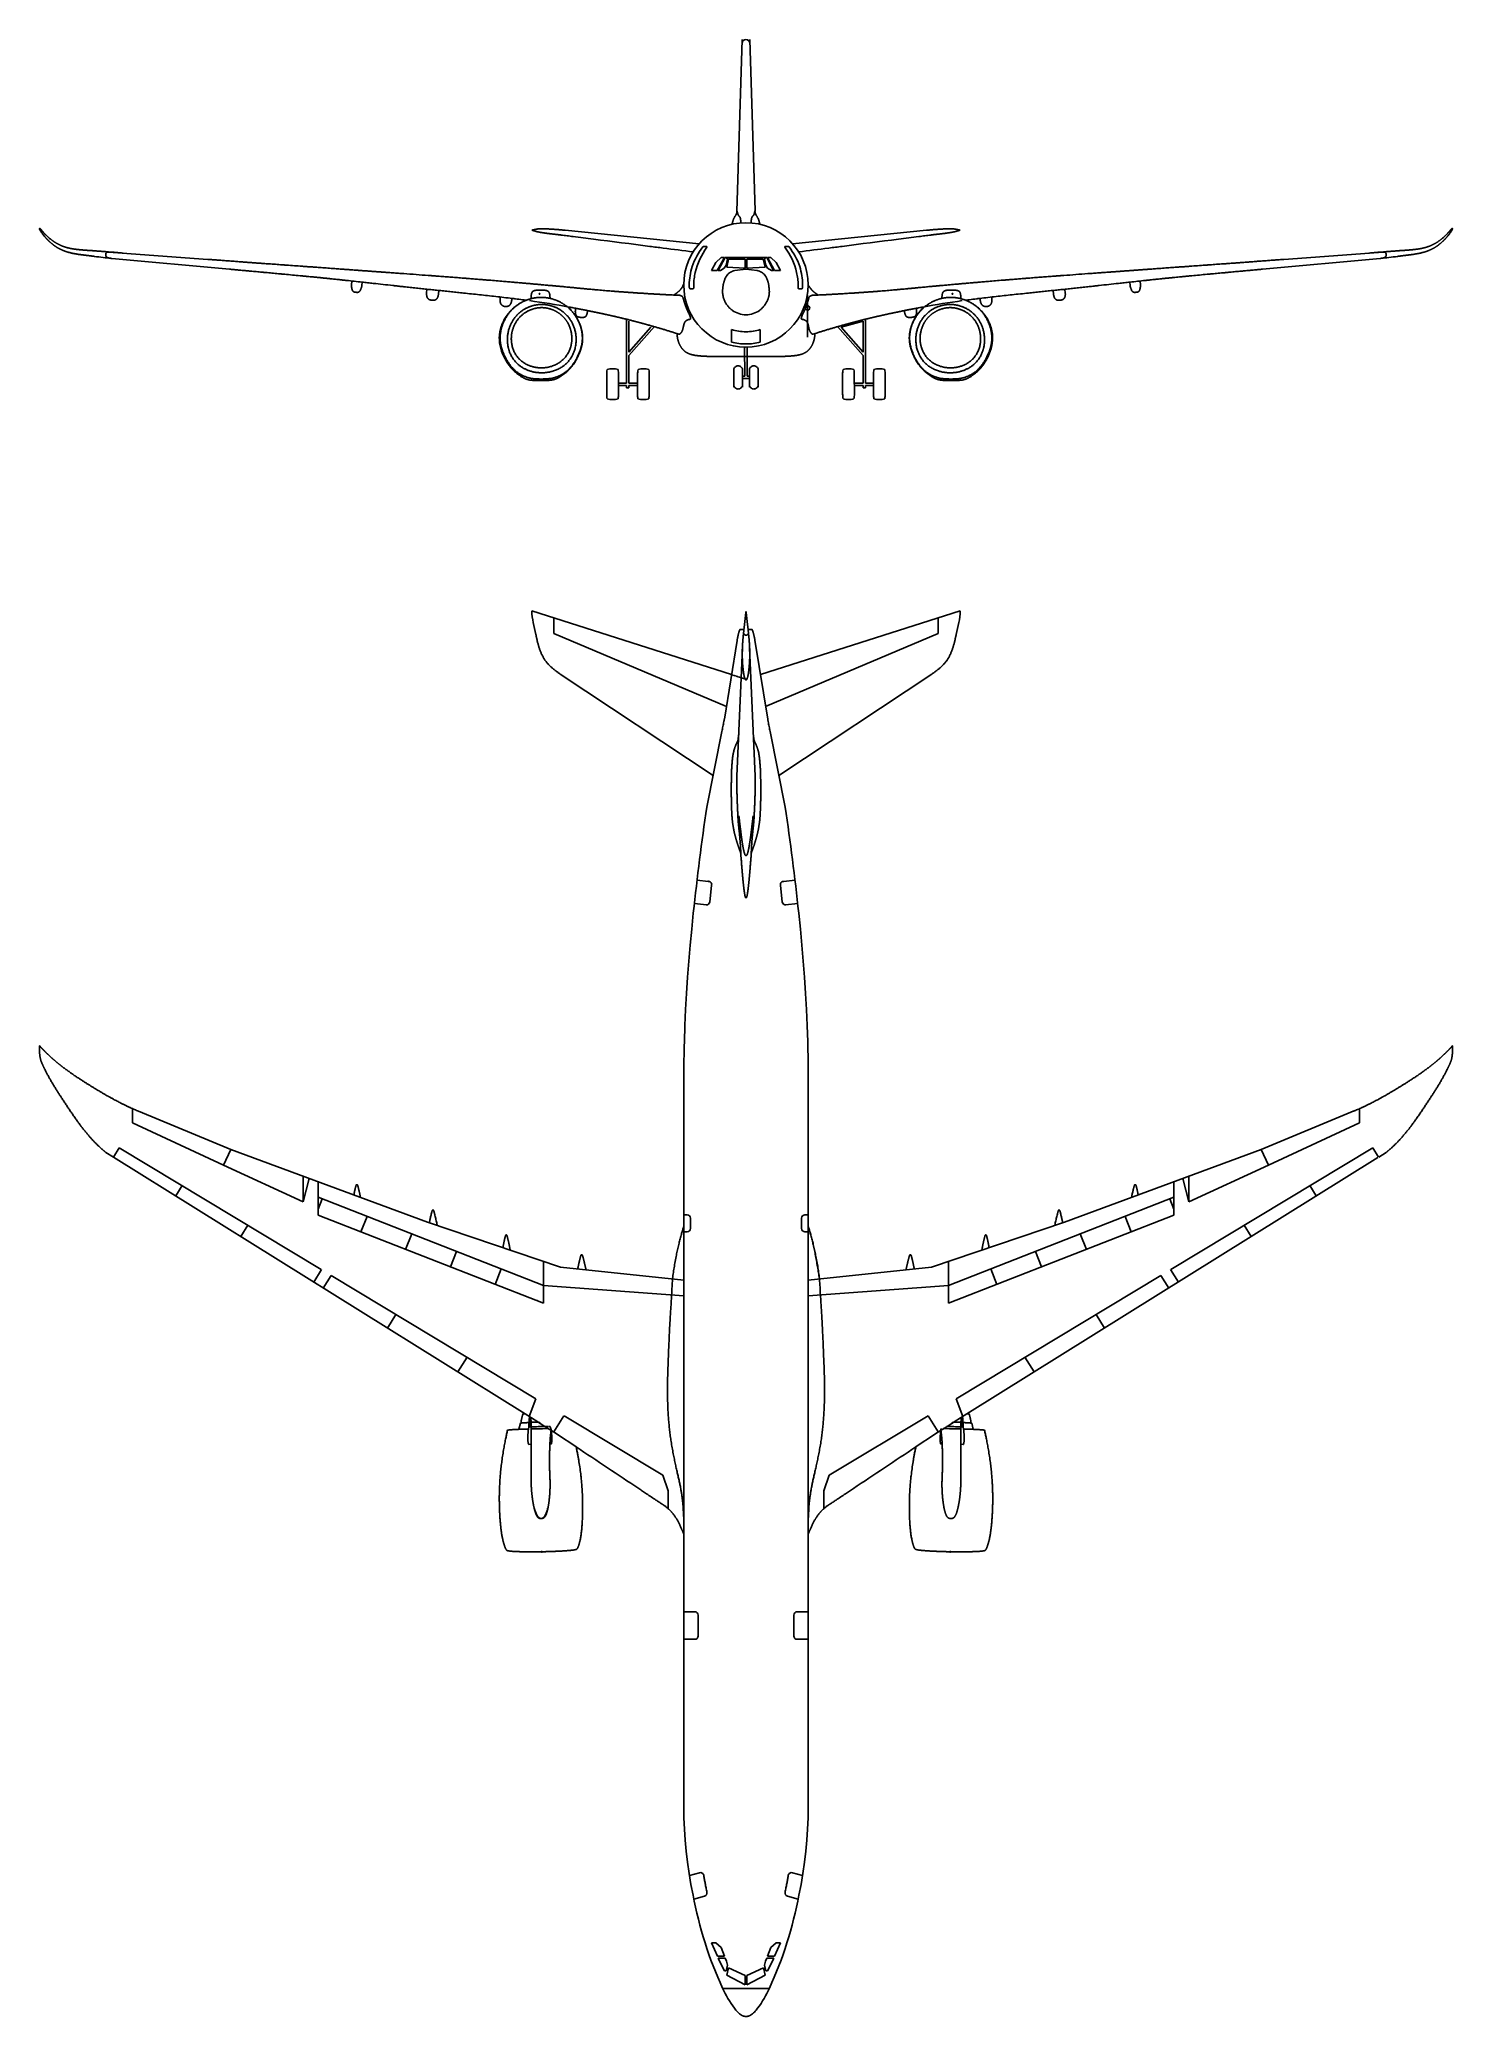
# Model space of a CAD drawing. Extents: x 73554 to 206494, y -55407 to 34157.
# Drawn here: x 142493 to 206494, y -55407 to 34157 of the extents above; entities that cross this region are included whole.
import ezdxf

# ---------------------------------------------------------------- set-up
doc = ezdxf.new("R2010")
doc.units = 0
doc.header["$MEASUREMENT"] = 0
for name, pattern in [('CENTERLINE', [25.4, 19.05, -1.5875, 3.175, -1.5875]), ('DASHED', [4.7625, 3.175, -1.5875]), ('SOLID', [0])]:
    doc.linetypes.add(name, pattern=pattern)
doc.layers.add('9_FrontView', color=1, linetype='CONTINUOUS')
doc.layers.add('LAYER_0$C$L0', color=7, linetype='SOLID')

msp = doc.modelspace()

# ---------------------------------------------------------------- linework, layer by layer
at = {"layer": '9_FrontView', "color": 0, "linetype": 'Continuous'}
for p, q in [((169075, 21516), (169073, 18596)), ((179907, 21516), (179909, 18596)), ((169183, 19994), (169183, 21392)), ((169183, 19843), (170344, 21154)), ((170185, 21119), (169183, 19994)), ((179800, 19843), (178638, 21154)), ((179799, 21392), (178798, 21119)), ((178798, 21119), (179799, 19994)), ((179799, 19994), (179799, 21392)), ((169183, 18596), (169183, 19843)), ((174431, 20218), (174434, 18899)), ((174539, 18899), (174541, 20218)), ((179800, 18596), (179800, 19843)), ((174434, 18899), (174334, 18899)), ((174649, 18899), (174539, 18899)), ((169073, 18596), (168716, 18594)), ((168716, 18489), (169073, 18487)), ((169073, 18487), (169073, 18373)), ((169073, 18373), (169183, 18373)), ((169582, 18595), (169183, 18596)), ((169183, 18373), (169183, 18487)), ((169183, 18487), (169581, 18486)), ((174334, 18799), (174487, 18799)), ((174487, 18799), (174649, 18799)), ((179401, 18595), (179800, 18596)), ((179800, 18487), (179401, 18486)), ((179800, 18373), (179800, 18487)), ((179909, 18373), (179800, 18373)), ((179909, 18596), (180267, 18594)), ((180267, 18489), (179909, 18487)), ((179909, 18487), (179909, 18373))]:
    msp.add_line(p, q, dxfattribs=at)
at = {"layer": 'LAYER_0$C$L0'}
for p, q in [((174320, 34157), (174078, 26362)), ((174662, 34157), (174903, 26400)), ((166308, 25514), (172375, 24900)), ((182675, 25514), (176607, 24900)), ((151098, 23753), (145762, 24240)), ((145833, 24516), (150119, 24199)), ((172578, 24788), (172704, 24788)), ((173361, 24278), (173121, 24054)), ((173194, 23698), (173514, 24278)), ((173551, 24278), (173236, 23698)), ((173514, 24278), (173361, 24278)), ((173601, 24278), (173551, 24278)), ((173601, 24278), (173551, 24278)), ((173651, 24208), (173591, 23931)), ((173601, 24278), (173650, 24208)), ((173703, 24208), (173626, 23848)), ((173703, 24208), (174451, 24208)), ((174451, 24208), (174451, 23802)), ((174531, 24208), (175278, 24208)), ((174531, 24208), (174531, 23802)), ((175356, 23848), (175278, 24208)), ((175381, 24278), (175331, 24208)), ((175331, 24208), (175391, 23931)), ((175431, 24278), (175381, 24278)), ((175431, 24278), (175381, 24278)), ((175431, 24278), (175746, 23698)), ((175788, 23698), (175467, 24278)), ((175468, 24278), (175621, 24278)), ((175621, 24278), (175861, 24054)), ((176278, 24788), (176404, 24788)), ((197884, 23753), (203222, 24240)), ((203150, 24516), (198863, 24199)), ((173121, 24054), (172927, 23698)), ((172927, 23698), (173194, 23698)), ((173331, 23698), (173236, 23698)), ((173511, 23797), (173331, 23698)), ((173591, 23931), (173511, 23797)), ((173626, 23848), (174451, 23801)), ((174491, 23757), (173981, 23688)), ((174491, 23756), (175001, 23687)), ((174531, 23801), (175356, 23848)), ((175391, 23931), (175471, 23797)), ((175470, 23797), (175651, 23698)), ((175746, 23698), (175651, 23698)), ((176055, 23698), (175788, 23698)), ((175861, 24054), (176056, 23698)), ((156623, 23050), (156636, 23217)), ((157091, 23012), (157103, 23166)), ((160027, 22665), (160041, 22845)), ((160561, 22620), (160574, 22789)), ((163362, 22491), (163354, 22390)), ((163886, 22430), (163879, 22344)), ((171673, 23090), (171639, 22995)), ((171977, 22858), (172080, 22858)), ((176902, 22858), (177005, 22858)), ((185098, 22430), (185105, 22344)), ((185623, 22491), (185631, 22390)), ((188423, 22620), (188410, 22789)), ((188957, 22665), (188943, 22845)), ((191893, 23012), (191881, 23166)), ((192362, 23050), (192348, 23217)), ((166773, 21983), (166764, 21878)), ((167313, 21877), (167310, 21833)), ((181671, 21877), (181674, 21833)), ((182212, 21983), (182220, 21878)), ((173841, 21018), (173841, 20447)), ((175141, 20447), (175141, 21018)), ((173104, 19798), (174491, 19798)), ((175882, 19798), (174491, 19798)), ((168186, 18986), (168186, 18097)), ((168716, 18986), (168716, 18097)), ((169580, 18097), (169583, 18986)), ((170110, 18097), (170113, 18986)), ((173939, 19199), (173939, 18412)), ((173939, 19199), (173939, 18499)), ((174334, 19199), (174334, 18412)), ((174334, 19199), (174334, 18499)), ((174649, 19199), (174649, 18412)), ((174649, 19199), (174649, 18499)), ((175044, 19199), (175044, 18412)), ((175044, 19199), (175044, 18499)), ((178872, 18097), (178870, 18986)), ((179402, 18097), (179400, 18986)), ((180267, 18986), (180267, 18097)), ((180797, 18986), (180797, 18097)), ((173839, 5384), (164792, 8282)), ((173839, 5384), (164792, 8282)), ((173839, 5384), (164792, 8282)), ((175149, 5384), (184196, 8282)), ((175149, 5384), (184196, 8282)), ((175149, 5384), (184196, 8282)), ((165792, 7254), (165792, 7962)), ((165792, 7254), (173606, 3947)), ((175382, 3947), (183196, 7254)), ((183196, 7254), (183196, 7962)), ((174090, 6932), (173512, 3369)), ((174085, 786), (174330, 6603)), ((174903, 786), (174658, 6603)), ((175476, 3369), (174896, 6943)), ((173006, 816), (166076, 5412)), ((175982, 816), (182912, 5412)), ((175982, 816), (182912, 5412)), ((173401, 2807), (172722, -615)), ((175587, 2807), (176266, -615)), ((172277, -3922), (172779, -3981)), ((172849, -4917), (172938, -4152)), ((176139, -4917), (176050, -4152)), ((176711, -3922), (176210, -3981)), ((172153, -4986), (172703, -5050)), ((176835, -4986), (176285, -5050)), ((142494, -11669), (142494, -11439)), ((206494, -11669), (206494, -11439)), ((171674, -45907), (171674, -12894)), ((177314, -45907), (177314, -12894)), ((146701, -14920), (146701, -14280)), ((202287, -14920), (202287, -14280)), ((150823, -16842), (146701, -14920)), ((151156, -16122), (146976, -14393)), ((197832, -16122), (202072, -14369)), ((198166, -16842), (202287, -14920)), ((145838, -16475), (146105, -16048)), ((155254, -21562), (146105, -16048)), ((193734, -21562), (202884, -16048)), ((203150, -16475), (202884, -16048)), ((145836, -16473), (145494, -16260)), ((164486, -28106), (145838, -16475)), ((150823, -16842), (151156, -16122)), ((154435, -18498), (150823, -16842)), ((151156, -16122), (160072, -19429)), ((184502, -28106), (203110, -16499)), ((197832, -16122), (188916, -19429)), ((194553, -18498), (198166, -16842)), ((198165, -16842), (197832, -16122)), ((203152, -16473), (203494, -16260)), ((148661, -18235), (148954, -17765)), ((154435, -18498), (154701, -17437)), ((155111, -19101), (155111, -17589)), ((192123, -17727), (192148, -17749)), ((193877, -19101), (193877, -17589)), ((194553, -18498), (194287, -17437)), ((200327, -18235), (200034, -17765)), ((165321, -22295), (155111, -18293)), ((165321, -22293), (155111, -18296)), ((155111, -18835), (155294, -18367)), ((183667, -22293), (193877, -18296)), ((193877, -18835), (193694, -18367)), ((151605, -20072), (151927, -19556)), ((165321, -23098), (155111, -19101)), ((157052, -19860), (157326, -19161)), ((166095, -21458), (160072, -19429)), ((160299, -18878), (160314, -18870)), ((171674, -19093), (171824, -19093)), ((171974, -19703), (171974, -19243)), ((177014, -19703), (177014, -19243)), ((177164, -19093), (177314, -19093)), ((182893, -21458), (188916, -19429)), ((183667, -23098), (193877, -19101)), ((188689, -18878), (188674, -18870)), ((188689, -18878), (188674, -18870)), ((191936, -19860), (191662, -19161)), ((197383, -20072), (197061, -19556)), ((159077, -20653), (159351, -19955)), ((163634, -19998), (163622, -20003)), ((171674, -19853), (171824, -19853)), ((177164, -19853), (177314, -19853)), ((185354, -19998), (185366, -20003)), ((185354, -19998), (185366, -20003)), ((189911, -20653), (189637, -19955)), ((161102, -21447), (161376, -20749)), ((165321, -21197), (165321, -23098)), ((171674, -22050), (166095, -21458)), ((167057, -20899), (167034, -20906)), ((177314, -22050), (182893, -21458)), ((181931, -20899), (181954, -20906)), ((181931, -20899), (181954, -20906)), ((183667, -21197), (183667, -23098)), ((187886, -21447), (187612, -20749)), ((154911, -22134), (155264, -21568)), ((155346, -22405), (155703, -21832)), ((164973, -27419), (155701, -21831)), ((163127, -22241), (163401, -21543)), ((171674, -22763), (165323, -22295)), ((177314, -22763), (183665, -22295)), ((184015, -27419), (193288, -21831)), ((185861, -22241), (185587, -21543)), ((193642, -22405), (193285, -21832)), ((194077, -22134), (193724, -21568)), ((165041, -22977), (165051, -22977)), ((158252, -24218), (158637, -23601)), ((190736, -24218), (190351, -23601)), ((161444, -26208), (161859, -25542)), ((187544, -26208), (187129, -25542)), ((164673, -28222), (164973, -27419)), ((184315, -28222), (184015, -27419)), ((164272, -28531), (164204, -28807)), ((165785, -28918), (166246, -28193)), ((170729, -30887), (166250, -28188)), ((178259, -30887), (182739, -28188)), ((183203, -28918), (182742, -28193)), ((184716, -28531), (184785, -28807)), ((164765, -29484), (164654, -29488)), ((164759, -28692), (164690, -28694)), ((165610, -29470), (165665, -29471)), ((183378, -29470), (183323, -29471)), ((184223, -29484), (184334, -29488)), ((184229, -28692), (184298, -28694)), ((170974, -31592), (170729, -30887)), ((178014, -31592), (178259, -30887)), ((170974, -32405), (170974, -31592)), ((178014, -32405), (178014, -31592)), ((171674, -37071), (172177, -37071)), ((172327, -38171), (172327, -37221)), ((176661, -38171), (176661, -37221)), ((177314, -37071), (176811, -37071)), ((171674, -38321), (172177, -38321)), ((177314, -38321), (176811, -38321)), ((172391, -48893), (171933, -49020)), ((176597, -48893), (177055, -49020)), ((172618, -49955), (172129, -50092)), ((176370, -49955), (176859, -50092)), ((173124, -52072), (172930, -52072)), ((173197, -52677), (172930, -52072)), ((173364, -52278), (173124, -52072)), ((173197, -52677), (173517, -52677)), ((173239, -52772), (173554, -52772)), ((173239, -52772), (173334, -52987)), ((173517, -52677), (173364, -52278)), ((173554, -52772), (173604, -52902)), ((175384, -52902), (175434, -52772)), ((175434, -52772), (175749, -52772)), ((175470, -52677), (175624, -52278)), ((175470, -52677), (175791, -52677)), ((175864, -52072), (175624, -52278)), ((175749, -52772), (175654, -52987)), ((175791, -52677), (176058, -52072)), ((175864, -52072), (176058, -52072)), ((173334, -52987), (173514, -53342)), ((173514, -53342), (173594, -53342)), ((173594, -53342), (173653, -53080)), ((173604, -52902), (173654, -53080)), ((173629, -53537), (173706, -53197)), ((173629, -53537), (174454, -53976)), ((173706, -53197), (174454, -53551)), ((174454, -53551), (174454, -53976)), ((175281, -53197), (174534, -53551)), ((175359, -53537), (174534, -53976)), ((174534, -53551), (174534, -53976)), ((175281, -53197), (175359, -53537)), ((175384, -52902), (175334, -53080)), ((175334, -53080), (175394, -53342)), ((175394, -53342), (175474, -53342)), ((175654, -52987), (175474, -53342)), ((173434, -54142), (175554, -54142))]:
    msp.add_line(p, q, dxfattribs=at)
at = {"layer": 'LAYER_0$C$L0', "linetype": 'CENTERLINE'}
for p, q in [((173566, 24277), (174491, 24277)), ((174491, 24277), (175416, 24277)), ((177284, 22578), (177284, 20732)), ((177284, 22578), (177284, 20669)), ((177284, 22578), (177284, 20669)), ((174494, 5174), (173839, 5384)), ((154435, -17338), (154435, -18498)), ((194553, -17338), (194553, -18498))]:
    msp.add_line(p, q, dxfattribs=at)
at = {"layer": 'LAYER_0$C$L0', "linetype": 'DASHED'}
msp.add_line((165532, -28679), (165602, -28678), dxfattribs=at)
at = {"layer": 'LAYER_0$C$L0'}
for points in [[(173855, 25784), (173855, 25786), (173856, 25787), (173857, 25789), (173858, 25791), (173859, 25792), (173859, 25794), (173860, 25796), (173861, 25797), (173862, 25800), (173863, 25802), (173864, 25805), (173865, 25807), (173866, 25810), (173867, 25812), (173868, 25815), (173869, 25817), (173871, 25822), (173873, 25827), (173874, 25831), (173876, 25836), (173877, 25840), (173878, 25845), (173880, 25850), (173881, 25855), (173882, 25861), (173884, 25867), (173885, 25873), (173886, 25879), (173887, 25885), (173889, 25891), (173890, 25897), (173891, 25903), (173892, 25907), (173893, 25910), (173894, 25914), (173895, 25918), (173896, 25921), (173897, 25925), (173898, 25928), (173899, 25932), (173901, 25938), (173902, 25944), (173904, 25950), (173906, 25956), (173908, 25962), (173910, 25968), (173912, 25973), (173914, 25979), (173916, 25985), (173918, 25991), (173920, 25997), (173922, 26002), (173925, 26008), (173927, 26014), (173929, 26019), (173932, 26025), (173940, 26044), (173949, 26062), (173959, 26081), (173969, 26099), (173979, 26117), (173990, 26134), (174001, 26152), (174012, 26169), (174015, 26173), (174018, 26177), (174020, 26181), (174023, 26185), (174025, 26189), (174028, 26193), (174030, 26198), (174033, 26202), (174036, 26208), (174039, 26213), (174042, 26219), (174045, 26226), (174048, 26232), (174050, 26238), (174053, 26244), (174055, 26250), (174057, 26256), (174059, 26262), (174061, 26268), (174063, 26274), (174065, 26280), (174066, 26286), (174068, 26292), (174069, 26298), (174071, 26306), (174072, 26314), (174073, 26322), (174075, 26330), (174076, 26338), (174076, 26346), (174077, 26354), (174078, 26362)], [(174079, 26408), (174082, 26400), (174085, 26392), (174087, 26384), (174090, 26376), (174092, 26368), (174095, 26360), (174097, 26352), (174099, 26344), (174100, 26340), (174101, 26336), (174102, 26332), (174103, 26328), (174104, 26325), (174105, 26321), (174106, 26317), (174106, 26313), (174108, 26309), (174109, 26305), (174110, 26300), (174111, 26296), (174112, 26292), (174113, 26288), (174114, 26283), (174115, 26279), (174116, 26276), (174117, 26272), (174118, 26269), (174119, 26265), (174120, 26262), (174120, 26258), (174121, 26255), (174122, 26252), (174123, 26249), (174124, 26246), (174124, 26244), (174125, 26241), (174126, 26239), (174127, 26236), (174128, 26233), (174128, 26231), (174129, 26229), (174130, 26228), (174130, 26226), (174131, 26224), (174132, 26222), (174132, 26221), (174133, 26219), (174134, 26217), (174135, 26216), (174135, 26214), (174136, 26212), (174137, 26210), (174138, 26209), (174139, 26207), (174140, 26205), (174141, 26204), (174142, 26202), (174143, 26201), (174144, 26199), (174145, 26198), (174145, 26196), (174147, 26195), (174148, 26194), (174149, 26192), (174150, 26191), (174151, 26189), (174152, 26188), (174153, 26187), (174154, 26185), (174155, 26184), (174156, 26183), (174158, 26181), (174159, 26180), (174161, 26178), (174162, 26177), (174164, 26175), (174165, 26173), (174167, 26172), (174168, 26170), (174170, 26169), (174172, 26167), (174174, 26165), (174176, 26163), (174178, 26160), (174181, 26158), (174183, 26156), (174185, 26154), (174187, 26152), (174189, 26150), (174191, 26148), (174193, 26145), (174196, 26143), (174198, 26140), (174200, 26138), (174202, 26135), (174204, 26133), (174207, 26129), (174210, 26125), (174212, 26121), (174215, 26117), (174218, 26112), (174220, 26108), (174222, 26104), (174224, 26099), (174227, 26094), (174229, 26089), (174231, 26083), (174233, 26078), (174235, 26072), (174236, 26066), (174238, 26061), (174239, 26055), (174241, 26049), (174242, 26044), (174243, 26039), (174244, 26033), (174245, 26028), (174246, 26022), (174247, 26017), (174247, 26011), (174248, 26008), (174248, 26004), (174249, 26001), (174249, 25997), (174249, 25994), (174250, 25990), (174250, 25987), (174250, 25983), (174251, 25978), (174251, 25974), (174252, 25969), (174252, 25965), (174252, 25960), (174252, 25955), (174253, 25951), (174253, 25946), (174253, 25939), (174253, 25933), (174253, 25926), (174253, 25919), (174253, 25912), (174253, 25906), (174253, 25899), (174253, 25892), (174252, 25886), (174252, 25881), (174252, 25875), (174251, 25869), (174251, 25864), (174250, 25858), (174250, 25852), (174249, 25847)], [(174905, 26408), (174903, 26400), (174900, 26392), (174897, 26384), (174895, 26376), (174892, 26368), (174890, 26360), (174888, 26352), (174885, 26344), (174884, 26340), (174883, 26336), (174883, 26332), (174882, 26328), (174881, 26325), (174880, 26321), (174879, 26317), (174878, 26313), (174877, 26309), (174876, 26305), (174875, 26300), (174874, 26296), (174872, 26292), (174871, 26288), (174870, 26283), (174869, 26279), (174868, 26276), (174867, 26272), (174867, 26269), (174866, 26265), (174865, 26262), (174864, 26258), (174863, 26255), (174862, 26252), (174861, 26249), (174861, 26246), (174860, 26244), (174859, 26241), (174858, 26239), (174858, 26236), (174857, 26233), (174856, 26231), (174855, 26229), (174855, 26228), (174854, 26226), (174853, 26224), (174853, 26222), (174852, 26221), (174851, 26219), (174851, 26217), (174850, 26216), (174849, 26214), (174848, 26212), (174847, 26210), (174846, 26209), (174846, 26207), (174845, 26205), (174844, 26204), (174843, 26202), (174842, 26201), (174841, 26199), (174840, 26198), (174839, 26196), (174838, 26195), (174837, 26194), (174836, 26192), (174835, 26191), (174834, 26189), (174833, 26188), (174831, 26187), (174830, 26185), (174829, 26184), (174828, 26183), (174827, 26181), (174825, 26180), (174824, 26178), (174822, 26177), (174821, 26175), (174819, 26173), (174818, 26172), (174816, 26170), (174814, 26169), (174812, 26167), (174810, 26165), (174808, 26163), (174806, 26160), (174804, 26158), (174802, 26156), (174800, 26154), (174798, 26152), (174795, 26150), (174793, 26148), (174791, 26145), (174789, 26143), (174787, 26140), (174785, 26138), (174782, 26135), (174780, 26133), (174778, 26129), (174775, 26125), (174772, 26121), (174769, 26117), (174767, 26112), (174764, 26108), (174762, 26104), (174760, 26099), (174758, 26094), (174755, 26089), (174753, 26083), (174751, 26078), (174750, 26072), (174748, 26066), (174746, 26061), (174745, 26055), (174744, 26049), (174743, 26044), (174742, 26039), (174741, 26033), (174740, 26028), (174739, 26022), (174738, 26017), (174737, 26011), (174737, 26008), (174736, 26004), (174736, 26001), (174735, 25997), (174735, 25994), (174735, 25990), (174734, 25987), (174734, 25983), (174734, 25978), (174733, 25974), (174733, 25969), (174733, 25965), (174732, 25960), (174732, 25955), (174732, 25951), (174732, 25946), (174731, 25939), (174731, 25933), (174731, 25926), (174731, 25919), (174731, 25912), (174731, 25906), (174731, 25899), (174732, 25892), (174732, 25886), (174732, 25881), (174733, 25875), (174733, 25869), (174733, 25864), (174734, 25858), (174735, 25852), (174735, 25847)], [(175130, 25784), (175129, 25786), (175128, 25787), (175127, 25789), (175127, 25791), (175126, 25792), (175125, 25794), (175124, 25796), (175123, 25797), (175122, 25800), (175121, 25802), (175120, 25805), (175119, 25807), (175118, 25810), (175117, 25812), (175116, 25815), (175115, 25817), (175113, 25822), (175112, 25827), (175110, 25831), (175109, 25836), (175107, 25840), (175106, 25845), (175105, 25850), (175104, 25855), (175102, 25861), (175101, 25867), (175100, 25873), (175098, 25879), (175097, 25885), (175096, 25891), (175094, 25897), (175093, 25903), (175092, 25907), (175091, 25910), (175090, 25914), (175089, 25918), (175088, 25921), (175088, 25925), (175087, 25928), (175086, 25932), (175084, 25938), (175082, 25944), (175080, 25950), (175078, 25956), (175076, 25962), (175075, 25968), (175073, 25973), (175071, 25979), (175068, 25985), (175066, 25991), (175064, 25997), (175062, 26002), (175060, 26008), (175058, 26014), (175055, 26019), (175053, 26025), (175044, 26044), (175035, 26062), (175026, 26081), (175016, 26099), (175005, 26117), (174994, 26134), (174983, 26152), (174972, 26169), (174969, 26173), (174967, 26177), (174964, 26181), (174962, 26185), (174959, 26189), (174956, 26193), (174954, 26198), (174952, 26202), (174948, 26208), (174945, 26213), (174942, 26219), (174939, 26226), (174937, 26232), (174934, 26238), (174932, 26244), (174929, 26250), (174927, 26256), (174925, 26262), (174923, 26268), (174922, 26274), (174920, 26280), (174918, 26286), (174917, 26292), (174915, 26298), (174914, 26306), (174912, 26314), (174911, 26322), (174910, 26330), (174909, 26338), (174908, 26346), (174907, 26354), (174907, 26362)], [(142494, 25596), (142494, 25597), (142494, 25597), (142494, 25597), (142493, 25597), (142493, 25597), (142493, 25598), (142493, 25598), (142493, 25598), (142493, 25598), (142493, 25598), (142493, 25599), (142493, 25599), (142493, 25599), (142493, 25600), (142494, 25600), (142494, 25600), (142494, 25600), (142494, 25600), (142494, 25601), (142495, 25601), (142495, 25601), (142496, 25602), (142496, 25602), (142496, 25602), (142497, 25602), (142497, 25602), (142497, 25602), (142498, 25601), (142498, 25601), (142498, 25601), (142499, 25601), (142499, 25601), (142499, 25601), (142500, 25600), (142502, 25599), (142503, 25599), (142505, 25598), (142506, 25597), (142508, 25596), (142509, 25595), (142510, 25595), (142511, 25594), (142512, 25594), (142513, 25593), (142514, 25593), (142515, 25593), (142516, 25592), (142517, 25592), (142518, 25592), (142518, 25591), (142519, 25591), (142520, 25590), (142520, 25590), (142521, 25590), (142522, 25589), (142522, 25589), (142524, 25588), (142525, 25587), (142526, 25587), (142527, 25586), (142529, 25585), (142530, 25584), (142531, 25583), (142532, 25582), (142534, 25581), (142535, 25580), (142537, 25578), (142538, 25577), (142539, 25575), (142541, 25574), (142542, 25573), (142544, 25571), (142545, 25570), (142546, 25569), (142547, 25568), (142548, 25567), (142549, 25566), (142550, 25564), (142551, 25563), (142552, 25562), (142554, 25560), (142555, 25558), (142557, 25556), (142558, 25555), (142560, 25553), (142562, 25551), (142563, 25549), (142565, 25547), (142569, 25541), (142574, 25535), (142579, 25529), (142583, 25523), (142588, 25517), (142593, 25512), (142597, 25506), (142602, 25500), (142608, 25492), (142614, 25484), (142621, 25477), (142627, 25469), (142634, 25461), (142640, 25454), (142647, 25446), (142653, 25439), (142658, 25433), (142663, 25427), (142668, 25422), (142673, 25416), (142678, 25410), (142683, 25405), (142688, 25399), (142693, 25394), (142698, 25388), (142703, 25383), (142708, 25377), (142713, 25372), (142718, 25367), (142723, 25361), (142728, 25356), (142733, 25351), (142743, 25340), (142753, 25329), (142764, 25319), (142774, 25308), (142784, 25298), (142795, 25288), (142805, 25277), (142816, 25267), (142826, 25257), (142837, 25247), (142848, 25237), (142858, 25227), (142869, 25217), (142880, 25208), (142891, 25198), (142902, 25188), (142918, 25174), (142935, 25160), (142951, 25146), (142968, 25133), (142985, 25119), (143002, 25106), (143019, 25092), (143036, 25079), (143050, 25070), (143063, 25060), (143076, 25050), (143089, 25041), (143103, 25031), (143116, 25022), (143130, 25013), (143143, 25004), (143158, 24994), (143173, 24984), (143189, 24974), (143204, 24965), (143219, 24955), (143235, 24946), (143250, 24937), (143266, 24928), (143280, 24920), (143293, 24912), (143307, 24904), (143321, 24897), (143335, 24889), (143349, 24882), (143363, 24875), (143377, 24868), (143393, 24860), (143409, 24852), (143425, 24845), (143440, 24838), (143456, 24831), (143472, 24824), (143488, 24817), (143505, 24810), (143523, 24803), (143541, 24795), (143559, 24788), (143577, 24782), (143595, 24775), (143614, 24769), (143632, 24762), (143650, 24756), (143667, 24751), (143685, 24745), (143702, 24740), (143719, 24735), (143736, 24730), (143754, 24726), (143771, 24721), (143788, 24717), (143803, 24713), (143818, 24709), (143833, 24706), (143848, 24702), (143863, 24699), (143879, 24696), (143894, 24693), (143909, 24690), (143926, 24686), (143942, 24683), (143959, 24680), (143976, 24677), (143993, 24674), (144009, 24672), (144026, 24669), (144043, 24666), (144068, 24663), (144093, 24659), (144117, 24656), (144142, 24653), (144167, 24650), (144192, 24647), (144216, 24644), (144241, 24642), (144269, 24639), (144297, 24636), (144325, 24633), (144353, 24631), (144382, 24628), (144410, 24626), (144438, 24624), (144466, 24621), (144494, 24619), (144522, 24617), (144550, 24615), (144578, 24613), (144606, 24611), (144634, 24609), (144662, 24607), (144690, 24605), (144726, 24602), (144763, 24600), (144799, 24597), (144835, 24595), (144871, 24592), (144907, 24590), (144943, 24587), (144979, 24585), (145021, 24582), (145063, 24579), (145104, 24576), (145146, 24573), (145188, 24570), (145230, 24567), (145272, 24564), (145314, 24561), (145352, 24558), (145390, 24555), (145428, 24552), (145466, 24549), (145504, 24546), (145543, 24543), (145581, 24540), (145619, 24537), (145702, 24530), (145785, 24523), (145868, 24517), (145951, 24510), (146034, 24503), (146117, 24496), (146200, 24490), (146283, 24483)], [(142493, 25599), (142493, 25598), (142493, 25597), (142493, 25596), (142493, 25595), (142493, 25594), (142493, 25593), (142493, 25592), (142493, 25590), (142493, 25589), (142493, 25588), (142493, 25587), (142493, 25585), (142493, 25584), (142493, 25583), (142493, 25581), (142493, 25580), (142493, 25579), (142493, 25578), (142493, 25577), (142493, 25575), (142493, 25574), (142493, 25573), (142493, 25572), (142493, 25570), (142493, 25569), (142494, 25567), (142494, 25565), (142494, 25564), (142495, 25562), (142495, 25560), (142496, 25559), (142496, 25557), (142497, 25555), (142497, 25553), (142498, 25551), (142499, 25550), (142500, 25548), (142500, 25546), (142501, 25544), (142502, 25542), (142503, 25541), (142504, 25539), (142504, 25537), (142505, 25536), (142506, 25534), (142507, 25533), (142508, 25531), (142508, 25529), (142510, 25526), (142512, 25523), (142514, 25520), (142515, 25517), (142517, 25514), (142519, 25510), (142521, 25507), (142523, 25504), (142526, 25499), (142529, 25495), (142532, 25490), (142535, 25485), (142538, 25481), (142541, 25476), (142544, 25471), (142547, 25467), (142566, 25439), (142585, 25411), (142605, 25384), (142625, 25357), (142645, 25330), (142666, 25304), (142687, 25278), (142708, 25252), (142713, 25246), (142718, 25240), (142723, 25234), (142728, 25228), (142732, 25223), (142737, 25217), (142742, 25211), (142747, 25205), (142756, 25196), (142764, 25187), (142772, 25177), (142780, 25168), (142789, 25159), (142797, 25150), (142806, 25140), (142814, 25131), (142827, 25118), (142839, 25105), (142852, 25092), (142864, 25079), (142877, 25066), (142890, 25054), (142903, 25041), (142916, 25028), (142926, 25019), (142935, 25010), (142945, 25001), (142954, 24992), (142964, 24984), (142974, 24975), (142984, 24966), (142994, 24957), (143007, 24946), (143020, 24934), (143033, 24923), (143046, 24912), (143060, 24901), (143073, 24890), (143087, 24879), (143100, 24869), (143108, 24863), (143115, 24857), (143122, 24852), (143130, 24846), (143137, 24840), (143145, 24835), (143152, 24829), (143159, 24824), (143170, 24816), (143180, 24809), (143190, 24802), (143200, 24795), (143211, 24788), (143221, 24781), (143232, 24774), (143242, 24767), (143255, 24758), (143269, 24750), (143282, 24742), (143295, 24733), (143309, 24725), (143323, 24717), (143336, 24709), (143350, 24702), (143361, 24695), (143372, 24689), (143384, 24683), (143395, 24677), (143406, 24672), (143418, 24666), (143429, 24660), (143441, 24654), (143454, 24648), (143468, 24641), (143482, 24635), (143496, 24629), (143510, 24623), (143524, 24617), (143538, 24611), (143552, 24605), (143572, 24597), (143592, 24589), (143612, 24581), (143633, 24574), (143653, 24567), (143673, 24560), (143694, 24553), (143714, 24546), (143731, 24541), (143747, 24536), (143764, 24531), (143780, 24526), (143796, 24521), (143813, 24516), (143830, 24512), (143846, 24507), (143868, 24502), (143890, 24496), (143912, 24491), (143934, 24486), (143955, 24481), (143977, 24476), (143999, 24471), (144022, 24466), (144044, 24462), (144067, 24457), (144090, 24453), (144112, 24449), (144135, 24445), (144158, 24441), (144181, 24437), (144204, 24434), (144233, 24429), (144262, 24424), (144292, 24420), (144321, 24416), (144351, 24412), (144380, 24408), (144410, 24404), (144439, 24400), (144468, 24396), (144497, 24393), (144526, 24389), (144555, 24385), (144584, 24382), (144614, 24378), (144643, 24374), (144672, 24371), (144710, 24366), (144748, 24361), (144786, 24356), (144824, 24351), (144862, 24346), (144900, 24341), (144938, 24336), (144976, 24331), (145074, 24318), (145172, 24306), (145270, 24294), (145369, 24283), (145467, 24272), (145565, 24261), (145663, 24250), (145762, 24240)], [(164786, 25520), (164805, 25524), (164823, 25529), (164841, 25533), (164859, 25537), (164877, 25541), (164896, 25545), (164914, 25549), (164932, 25553), (164944, 25556), (164956, 25558), (164968, 25560), (164980, 25563), (164992, 25565), (165004, 25567), (165016, 25569), (165029, 25571), (165036, 25572), (165044, 25573), (165052, 25574), (165060, 25575), (165068, 25575), (165076, 25576), (165084, 25577), (165092, 25578), (165104, 25579), (165116, 25580), (165128, 25580), (165140, 25581), (165152, 25582), (165164, 25582), (165176, 25583), (165187, 25583), (165197, 25583), (165206, 25584), (165216, 25584), (165226, 25584), (165235, 25584), (165245, 25584), (165254, 25584), (165264, 25584), (165278, 25584), (165292, 25584), (165306, 25584), (165321, 25583), (165335, 25583), (165349, 25583), (165363, 25582), (165378, 25582), (165395, 25581), (165412, 25581), (165430, 25580), (165447, 25579), (165464, 25579), (165481, 25578), (165499, 25577), (165516, 25576), (165537, 25575), (165558, 25574), (165579, 25573), (165600, 25572), (165621, 25570), (165642, 25569), (165663, 25568), (165684, 25567), (165701, 25566), (165718, 25564), (165735, 25563), (165751, 25562), (165768, 25561), (165785, 25560), (165802, 25559), (165818, 25558), (165845, 25556), (165871, 25554), (165898, 25552), (165925, 25550), (165951, 25548), (165978, 25546), (166004, 25544), (166031, 25541), (166044, 25540), (166058, 25539), (166071, 25538), (166085, 25537), (166098, 25535), (166112, 25534), (166125, 25533), (166139, 25532), (166160, 25529), (166181, 25527), (166202, 25525), (166223, 25523), (166244, 25521), (166265, 25518), (166286, 25516), (166308, 25514)], [(164786, 25520), (164804, 25514), (164821, 25509), (164838, 25504), (164855, 25499), (164873, 25494), (164890, 25489), (164907, 25484), (164924, 25479), (164930, 25477), (164935, 25476), (164940, 25474), (164945, 25473), (164950, 25471), (164955, 25470), (164961, 25468), (164966, 25467), (164972, 25465), (164978, 25464), (164985, 25462), (164991, 25460), (164997, 25459), (165004, 25457), (165010, 25456), (165016, 25454), (165024, 25452), (165032, 25451), (165039, 25449), (165047, 25447), (165055, 25445), (165063, 25444), (165070, 25442), (165078, 25440), (165090, 25438), (165102, 25435), (165114, 25433), (165126, 25431), (165138, 25428), (165150, 25426), (165163, 25424), (165175, 25422), (165183, 25420), (165192, 25419), (165201, 25417), (165210, 25416), (165219, 25414), (165228, 25413), (165237, 25412), (165245, 25410), (165259, 25408), (165274, 25406), (165288, 25404), (165302, 25401), (165316, 25399), (165330, 25397), (165344, 25395), (165358, 25393), (165383, 25390), (165408, 25386), (165434, 25383), (165459, 25379), (165484, 25376), (165510, 25373), (165535, 25370), (165560, 25366), (165573, 25365), (165586, 25363), (165599, 25362), (165611, 25360), (165624, 25358), (165637, 25357), (165649, 25355), (165662, 25354), (165677, 25352), (165693, 25350), (165708, 25348), (165723, 25347), (165739, 25345), (165754, 25343), (165769, 25341), (165785, 25339), (165798, 25338), (165812, 25336), (165826, 25335), (165840, 25333), (165853, 25332), (165867, 25330), (165881, 25328), (165895, 25327), (165922, 25324), (165950, 25321), (165977, 25317), (166004, 25314), (166032, 25311), (166059, 25307), (166087, 25304), (166114, 25301), (166183, 25292), (166251, 25284), (166319, 25275), (166387, 25267), (166455, 25258), (166524, 25249), (166592, 25240), (166660, 25232), (166775, 25217), (166890, 25202), (167005, 25188), (167120, 25173), (167235, 25158), (167350, 25144), (167465, 25129), (167580, 25115), (167900, 25074), (168220, 25033), (168540, 24993), (168860, 24952), (169180, 24911), (169500, 24870), (169820, 24829), (170140, 24787), (170215, 24778), (170291, 24768), (170366, 24758), (170441, 24749), (170517, 24739), (170592, 24729), (170667, 24720), (170742, 24710), (170913, 24689), (171083, 24667), (171253, 24646), (171423, 24624), (171593, 24603), (171763, 24581), (171933, 24558), (172103, 24535)], [(184196, 25520), (184179, 25514), (184161, 25509), (184144, 25504), (184127, 25499), (184110, 25494), (184092, 25489), (184075, 25484), (184058, 25479), (184053, 25477), (184048, 25476), (184042, 25474), (184037, 25473), (184032, 25471), (184027, 25470), (184022, 25468), (184016, 25467), (184010, 25465), (184004, 25464), (183998, 25462), (183991, 25460), (183985, 25459), (183979, 25457), (183972, 25456), (183966, 25454), (183958, 25452), (183951, 25451), (183943, 25449), (183935, 25447), (183927, 25445), (183920, 25444), (183912, 25442), (183904, 25440), (183892, 25438), (183880, 25435), (183868, 25433), (183856, 25431), (183844, 25428), (183832, 25426), (183820, 25424), (183808, 25422), (183799, 25420), (183790, 25419), (183781, 25417), (183772, 25416), (183763, 25414), (183755, 25413), (183746, 25412), (183737, 25410), (183723, 25408), (183709, 25406), (183695, 25404), (183681, 25401), (183667, 25399), (183653, 25397), (183639, 25395), (183624, 25393), (183599, 25390), (183574, 25386), (183549, 25383), (183523, 25379), (183498, 25376), (183473, 25373), (183447, 25370), (183422, 25366), (183409, 25365), (183396, 25363), (183384, 25362), (183371, 25360), (183358, 25358), (183346, 25357), (183333, 25355), (183320, 25354), (183305, 25352), (183290, 25350), (183274, 25348), (183259, 25347), (183244, 25345), (183228, 25343), (183213, 25341), (183198, 25339), (183184, 25338), (183170, 25336), (183156, 25335), (183143, 25333), (183129, 25332), (183115, 25330), (183101, 25328), (183088, 25327), (183060, 25324), (183033, 25321), (183005, 25317), (182978, 25314), (182950, 25311), (182923, 25307), (182895, 25304), (182868, 25301), (182800, 25292), (182732, 25284), (182663, 25275), (182595, 25267), (182527, 25258), (182459, 25249), (182391, 25240), (182322, 25232), (182207, 25217), (182092, 25202), (181977, 25188), (181862, 25173), (181747, 25158), (181632, 25144), (181517, 25129), (181402, 25115), (181082, 25074), (180762, 25033), (180442, 24993), (180122, 24952), (179802, 24911), (179482, 24870), (179162, 24829), (178842, 24787), (178767, 24778), (178692, 24768), (178616, 24758), (178541, 24749), (178466, 24739), (178391, 24729), (178315, 24720), (178240, 24710), (178070, 24689), (177900, 24667), (177729, 24646), (177559, 24624), (177389, 24603), (177219, 24581), (177049, 24558), (176879, 24535)], [(184196, 25520), (184178, 25524), (184160, 25529), (184141, 25533), (184123, 25537), (184105, 25541), (184087, 25545), (184068, 25549), (184050, 25553), (184038, 25556), (184026, 25558), (184014, 25560), (184002, 25563), (183990, 25565), (183978, 25567), (183966, 25569), (183954, 25571), (183946, 25572), (183938, 25573), (183930, 25574), (183922, 25575), (183914, 25575), (183906, 25576), (183898, 25577), (183890, 25578), (183878, 25579), (183866, 25580), (183854, 25580), (183842, 25581), (183831, 25582), (183819, 25582), (183807, 25583), (183795, 25583), (183785, 25583), (183776, 25584), (183766, 25584), (183757, 25584), (183747, 25584), (183738, 25584), (183728, 25584), (183719, 25584), (183704, 25584), (183690, 25584), (183676, 25584), (183662, 25583), (183647, 25583), (183633, 25583), (183619, 25582), (183605, 25582), (183587, 25581), (183570, 25581), (183553, 25580), (183535, 25579), (183518, 25579), (183501, 25578), (183484, 25577), (183466, 25576), (183445, 25575), (183424, 25574), (183403, 25573), (183382, 25572), (183361, 25570), (183340, 25569), (183319, 25568), (183298, 25567), (183281, 25566), (183264, 25564), (183248, 25563), (183231, 25562), (183214, 25561), (183197, 25560), (183181, 25559), (183164, 25558), (183137, 25556), (183111, 25554), (183084, 25552), (183058, 25550), (183031, 25548), (183005, 25546), (182978, 25544), (182951, 25541), (182938, 25540), (182924, 25539), (182911, 25538), (182898, 25537), (182884, 25535), (182871, 25534), (182857, 25533), (182844, 25532), (182823, 25529), (182801, 25527), (182780, 25525), (182759, 25523), (182738, 25521), (182717, 25518), (182696, 25516), (182675, 25514)], [(206491, 25596), (206491, 25597), (206491, 25597), (206491, 25597), (206491, 25597), (206491, 25597), (206491, 25598), (206491, 25598), (206491, 25598), (206491, 25598), (206491, 25598), (206491, 25599), (206491, 25599), (206491, 25599), (206491, 25600), (206491, 25600), (206491, 25600), (206491, 25600), (206490, 25600), (206490, 25601), (206490, 25601), (206489, 25601), (206489, 25602), (206488, 25602), (206488, 25602), (206488, 25602), (206488, 25602), (206487, 25602), (206487, 25601), (206486, 25601), (206486, 25601), (206486, 25601), (206485, 25601), (206485, 25601), (206484, 25600), (206483, 25599), (206481, 25599), (206480, 25598), (206478, 25597), (206476, 25596), (206475, 25595), (206474, 25595), (206473, 25594), (206472, 25594), (206471, 25593), (206470, 25593), (206469, 25593), (206469, 25592), (206468, 25592), (206467, 25592), (206466, 25591), (206465, 25591), (206465, 25590), (206464, 25590), (206463, 25590), (206463, 25589), (206462, 25589), (206461, 25588), (206459, 25587), (206458, 25587), (206457, 25586), (206456, 25585), (206455, 25584), (206453, 25583), (206452, 25582), (206451, 25581), (206449, 25580), (206448, 25578), (206446, 25577), (206445, 25575), (206444, 25574), (206442, 25573), (206441, 25571), (206440, 25570), (206439, 25569), (206438, 25568), (206437, 25567), (206435, 25566), (206434, 25564), (206433, 25563), (206432, 25562), (206431, 25560), (206429, 25558), (206428, 25556), (206426, 25555), (206424, 25553), (206423, 25551), (206421, 25549), (206420, 25547), (206415, 25541), (206410, 25535), (206406, 25529), (206401, 25523), (206397, 25517), (206392, 25512), (206387, 25506), (206383, 25500), (206376, 25492), (206370, 25484), (206364, 25477), (206357, 25469), (206351, 25461), (206344, 25454), (206338, 25446), (206331, 25439), (206326, 25433), (206321, 25427), (206316, 25422), (206312, 25416), (206307, 25410), (206302, 25405), (206297, 25399), (206292, 25394), (206287, 25388), (206282, 25383), (206277, 25377), (206272, 25372), (206267, 25367), (206262, 25361), (206257, 25356), (206252, 25351), (206241, 25340), (206231, 25329), (206221, 25319), (206211, 25308), (206200, 25298), (206190, 25288), (206179, 25277), (206169, 25267), (206158, 25257), (206147, 25247), (206137, 25237), (206126, 25227), (206115, 25217), (206104, 25208), (206094, 25198), (206083, 25188), (206066, 25174), (206050, 25160), (206033, 25146), (206016, 25133), (205999, 25119), (205982, 25106), (205965, 25092), (205948, 25079), (205935, 25070), (205922, 25060), (205908, 25050), (205895, 25041), (205882, 25031), (205868, 25022), (205855, 25013), (205841, 25004), (205826, 24994), (205811, 24984), (205796, 24974), (205781, 24965), (205765, 24955), (205750, 24946), (205734, 24937), (205719, 24928), (205705, 24920), (205691, 24912), (205677, 24904), (205663, 24897), (205649, 24889), (205635, 24882), (205621, 24875), (205607, 24868), (205591, 24860), (205576, 24852), (205560, 24845), (205544, 24838), (205528, 24831), (205512, 24824), (205496, 24817), (205480, 24810), (205462, 24803), (205444, 24795), (205426, 24788), (205407, 24782), (205389, 24775), (205371, 24769), (205352, 24762), (205334, 24756), (205317, 24751), (205300, 24745), (205283, 24740), (205265, 24735), (205248, 24730), (205231, 24726), (205214, 24721), (205196, 24717), (205181, 24713), (205166, 24709), (205151, 24706), (205136, 24702), (205121, 24699), (205106, 24696), (205091, 24693), (205076, 24690), (205059, 24686), (205042, 24683), (205025, 24680), (205009, 24677), (204992, 24674), (204975, 24672), (204958, 24669), (204941, 24666), (204917, 24663), (204892, 24659), (204867, 24656), (204842, 24653), (204818, 24650), (204793, 24647), (204768, 24644), (204743, 24642), (204715, 24639), (204687, 24636), (204659, 24633), (204631, 24631), (204603, 24628), (204575, 24626), (204547, 24624), (204519, 24621), (204491, 24619), (204462, 24617), (204434, 24615), (204406, 24613), (204378, 24611), (204350, 24609), (204322, 24607), (204294, 24605), (204258, 24602), (204222, 24600), (204186, 24597), (204150, 24595), (204114, 24592), (204078, 24590), (204042, 24587), (204005, 24585), (203964, 24582), (203922, 24579), (203880, 24576), (203838, 24573), (203796, 24570), (203754, 24567), (203713, 24564), (203671, 24561), (203633, 24558), (203594, 24555), (203556, 24552), (203518, 24549), (203480, 24546), (203442, 24543), (203404, 24540), (203366, 24537), (203282, 24530), (203199, 24523), (203116, 24517), (203033, 24510), (202950, 24503), (202867, 24496), (202784, 24490), (202701, 24483)], [(206491, 25599), (206491, 25598), (206491, 25597), (206491, 25596), (206491, 25595), (206491, 25594), (206491, 25593), (206491, 25592), (206491, 25590), (206491, 25589), (206491, 25588), (206492, 25587), (206492, 25585), (206492, 25584), (206492, 25583), (206492, 25581), (206492, 25580), (206492, 25579), (206492, 25578), (206492, 25577), (206492, 25575), (206492, 25574), (206492, 25573), (206491, 25572), (206491, 25570), (206491, 25569), (206491, 25567), (206490, 25565), (206490, 25564), (206490, 25562), (206489, 25560), (206489, 25559), (206488, 25557), (206488, 25555), (206487, 25553), (206486, 25551), (206486, 25550), (206485, 25548), (206484, 25546), (206483, 25544), (206482, 25542), (206482, 25541), (206481, 25539), (206480, 25537), (206479, 25536), (206478, 25534), (206478, 25533), (206477, 25531), (206476, 25529), (206474, 25526), (206473, 25523), (206471, 25520), (206469, 25517), (206467, 25514), (206465, 25510), (206463, 25507), (206461, 25504), (206459, 25499), (206456, 25495), (206453, 25490), (206450, 25485), (206446, 25481), (206443, 25476), (206440, 25471), (206437, 25467), (206418, 25439), (206399, 25411), (206380, 25384), (206360, 25357), (206339, 25330), (206319, 25304), (206298, 25278), (206276, 25252), (206272, 25246), (206267, 25240), (206262, 25234), (206257, 25228), (206252, 25223), (206247, 25217), (206242, 25211), (206237, 25205), (206229, 25196), (206221, 25187), (206212, 25177), (206204, 25168), (206196, 25159), (206187, 25150), (206179, 25140), (206170, 25131), (206158, 25118), (206145, 25105), (206133, 25092), (206120, 25079), (206107, 25066), (206094, 25054), (206081, 25041), (206068, 25028), (206059, 25019), (206049, 25010), (206040, 25001), (206030, 24992), (206020, 24984), (206011, 24975), (206001, 24966), (205991, 24957), (205978, 24946), (205965, 24934), (205951, 24923), (205938, 24912), (205925, 24901), (205911, 24890), (205898, 24879), (205884, 24869), (205877, 24863), (205870, 24857), (205862, 24852), (205855, 24846), (205847, 24840), (205840, 24835), (205832, 24829), (205825, 24824), (205815, 24816), (205805, 24809), (205794, 24802), (205784, 24795), (205774, 24788), (205763, 24781), (205753, 24774), (205742, 24767), (205729, 24758), (205716, 24750), (205702, 24742), (205689, 24733), (205675, 24725), (205662, 24717), (205648, 24709), (205634, 24702), (205623, 24695), (205612, 24689), (205601, 24683), (205589, 24677), (205578, 24672), (205567, 24666), (205555, 24660), (205544, 24654), (205530, 24648), (205516, 24641), (205502, 24635), (205489, 24629), (205475, 24623), (205461, 24617), (205447, 24611), (205432, 24605), (205412, 24597), (205392, 24589), (205372, 24581), (205352, 24574), (205332, 24567), (205311, 24560), (205291, 24553), (205270, 24546), (205254, 24541), (205237, 24536), (205221, 24531), (205204, 24526), (205188, 24521), (205171, 24516), (205155, 24512), (205138, 24507), (205116, 24502), (205095, 24496), (205073, 24491), (205051, 24486), (205029, 24481), (205007, 24476), (204985, 24471), (204963, 24466), (204940, 24462), (204917, 24457), (204895, 24453), (204872, 24449), (204849, 24445), (204826, 24441), (204803, 24437), (204781, 24434), (204751, 24429), (204722, 24424), (204693, 24420), (204663, 24416), (204634, 24412), (204604, 24408), (204575, 24404), (204545, 24400), (204516, 24396), (204487, 24393), (204458, 24389), (204429, 24385), (204400, 24382), (204371, 24378), (204342, 24374), (204313, 24371), (204275, 24366), (204237, 24361), (204198, 24356), (204160, 24351), (204122, 24346), (204084, 24341), (204046, 24336), (204008, 24331), (203910, 24318), (203812, 24306), (203714, 24294), (203616, 24283), (203518, 24272), (203419, 24261), (203321, 24250), (203223, 24240)], [(150119, 24199), (150132, 24198), (150146, 24197), (150159, 24196), (150172, 24195), (150185, 24194), (150198, 24193), (150211, 24192), (150225, 24191), (150277, 24187), (150330, 24183), (150383, 24179), (150435, 24175), (150488, 24171), (150540, 24167), (150593, 24163), (150646, 24159), (150702, 24155), (150759, 24151), (150815, 24146), (150872, 24142), (150928, 24138), (150985, 24134), (151041, 24129), (151098, 24125)], [(172539, 24769), (172462, 24667), (172390, 24561), (172323, 24453), (172259, 24341), (172201, 24227), (172148, 24110), (172100, 23991), (172057, 23870), (172027, 23769), (172000, 23666), (171977, 23563), (171958, 23459), (171943, 23354), (171932, 23249), (171926, 23143), (171924, 23038), (171924, 23016), (171924, 22994), (171925, 22972), (171925, 22949), (171926, 22927), (171927, 22905)], [(172724, 24748), (172634, 24619), (172550, 24484), (172473, 24346), (172402, 24203), (172339, 24057), (172283, 23908), (172235, 23757), (172195, 23603), (172180, 23533), (172166, 23463), (172154, 23393), (172145, 23322), (172137, 23251), (172131, 23180), (172128, 23109), (172126, 23038), (172126, 23017), (172127, 22995), (172127, 22974), (172128, 22953), (172129, 22932), (172130, 22911)], [(176258, 24748), (176348, 24619), (176432, 24484), (176510, 24346), (176580, 24203), (176643, 24057), (176699, 23908), (176747, 23757), (176787, 23603), (176802, 23533), (176816, 23463), (176828, 23393), (176838, 23322), (176845, 23251), (176851, 23180), (176854, 23109), (176856, 23038), (176856, 23017), (176855, 22995), (176855, 22974), (176854, 22953), (176853, 22932), (176852, 22911)], [(176443, 24769), (176520, 24667), (176592, 24561), (176660, 24453), (176723, 24341), (176781, 24227), (176834, 24110), (176882, 23991), (176925, 23870), (176956, 23769), (176982, 23666), (177005, 23563), (177024, 23459), (177039, 23354), (177050, 23249), (177056, 23143), (177058, 23038), (177058, 23016), (177058, 22994), (177057, 22972), (177057, 22949), (177056, 22927), (177055, 22905)], [(198863, 24199), (198850, 24198), (198837, 24197), (198823, 24196), (198810, 24195), (198797, 24194), (198784, 24193), (198771, 24192), (198758, 24191), (198705, 24187), (198652, 24183), (198600, 24179), (198547, 24175), (198494, 24171), (198442, 24167), (198389, 24163), (198337, 24159), (198280, 24155), (198224, 24151), (198167, 24146), (198111, 24142), (198054, 24138), (197998, 24134), (197941, 24129), (197884, 24125)], [(155108, 23833), (155056, 23837), (155005, 23841), (154954, 23845), (154903, 23848), (154852, 23852), (154800, 23856), (154749, 23859), (154698, 23863), (154648, 23867), (154598, 23870), (154548, 23874), (154498, 23878), (154448, 23881), (154398, 23885), (154348, 23888), (154298, 23892), (154210, 23898), (154123, 23905), (154035, 23911), (153948, 23917), (153860, 23923), (153773, 23930), (153685, 23936), (153598, 23942), (153573, 23944), (153549, 23946), (153524, 23947), (153499, 23949), (153475, 23951), (153450, 23953), (153426, 23955), (153401, 23956), (153326, 23962), (153250, 23967), (153175, 23973), (153099, 23978), (153024, 23983), (152949, 23989), (152873, 23994), (152798, 24000), (152751, 24003), (152705, 24006), (152658, 24010), (152612, 24013), (152565, 24016), (152519, 24020), (152472, 24023), (152425, 24026), (152378, 24030), (152331, 24033), (152283, 24036), (152236, 24040), (152189, 24043), (152141, 24047), (152094, 24050), (152046, 24054), (152032, 24055), (152018, 24056), (152004, 24057), (151990, 24058), (151976, 24059), (151962, 24060), (151948, 24061), (151934, 24062), (151883, 24066), (151833, 24069), (151782, 24073), (151732, 24077), (151681, 24081), (151631, 24085), (151580, 24088), (151530, 24092), (151476, 24096), (151422, 24100), (151368, 24105), (151314, 24109), (151260, 24113), (151206, 24117), (151152, 24121), (151098, 24125)], [(154845, 23404), (154796, 23409), (154747, 23413), (154698, 23418), (154670, 23421), (154642, 23424), (154615, 23426), (154587, 23429), (154559, 23432), (154531, 23434), (154504, 23437), (154476, 23439), (154454, 23442), (154431, 23444), (154409, 23446), (154387, 23448), (154365, 23450), (154342, 23452), (154320, 23454), (154298, 23456), (154210, 23465), (154123, 23473), (154035, 23481), (153948, 23489), (153860, 23497), (153773, 23505), (153685, 23513), (153598, 23521), (153572, 23524), (153547, 23526), (153521, 23529), (153495, 23531), (153470, 23533), (153444, 23536), (153419, 23538), (153393, 23540), (153319, 23547), (153244, 23554), (153170, 23561), (153095, 23568), (153021, 23575), (152947, 23582), (152872, 23589), (152798, 23596), (152769, 23598), (152741, 23601), (152712, 23603), (152684, 23606), (152656, 23609), (152627, 23611), (152599, 23614), (152570, 23616), (152505, 23622), (152440, 23629), (152374, 23635), (152308, 23641), (152243, 23647), (152177, 23653), (152112, 23659), (152046, 23665), (151999, 23669), (151952, 23673), (151904, 23678), (151857, 23682), (151809, 23687), (151762, 23691), (151714, 23696), (151667, 23700), (151615, 23705), (151564, 23710), (151512, 23714), (151460, 23719), (151408, 23724), (151357, 23729), (151305, 23734), (151253, 23738), (151234, 23740), (151214, 23742), (151195, 23744), (151176, 23746), (151156, 23747), (151137, 23749), (151117, 23751), (151098, 23753)], [(164526, 22350), (164446, 22360), (164367, 22371), (164287, 22381), (164207, 22391), (164128, 22401), (164048, 22411), (164030, 22413), (164011, 22415), (163993, 22418), (163975, 22420), (163956, 22422), (163938, 22424), (163919, 22426), (163901, 22429), (163808, 22440), (163714, 22451), (163621, 22462), (163528, 22473), (163434, 22484), (163341, 22494), (163248, 22505), (163154, 22515), (163063, 22525), (162973, 22535), (162882, 22545), (162791, 22555), (162700, 22565), (162609, 22575), (162518, 22585), (162427, 22594), (162336, 22604), (162245, 22614), (162154, 22623), (162063, 22633), (161971, 22643), (161880, 22652), (161789, 22662), (161698, 22671), (161629, 22679), (161561, 22686), (161492, 22693), (161423, 22700), (161354, 22708), (161286, 22715), (161217, 22722), (161148, 22730), (161080, 22737), (161011, 22744), (160942, 22751), (160873, 22759), (160804, 22766), (160736, 22773), (160667, 22780), (160598, 22787), (160535, 22794), (160473, 22801), (160410, 22807), (160348, 22814), (160285, 22820), (160223, 22827), (160160, 22833), (160098, 22840), (160031, 22847), (159965, 22854), (159898, 22861), (159832, 22868), (159765, 22875), (159699, 22882), (159632, 22889), (159566, 22896), (159495, 22904), (159424, 22911), (159353, 22919), (159282, 22926), (159211, 22934), (159140, 22942), (159069, 22950), (158998, 22958), (158943, 22964), (158889, 22970), (158834, 22976), (158780, 22982), (158725, 22988), (158671, 22994), (158616, 23000), (158562, 23006), (158554, 23007), (158546, 23008), (158538, 23009), (158530, 23010), (158522, 23011), (158514, 23012), (158506, 23013), (158498, 23014), (158387, 23026), (158275, 23038), (158164, 23051), (158053, 23063), (157942, 23075), (157830, 23088), (157719, 23100), (157608, 23112), (157544, 23119), (157480, 23126), (157417, 23133), (157353, 23140), (157289, 23147), (157225, 23153), (157162, 23160), (157098, 23167), (157010, 23177), (156923, 23186), (156835, 23195), (156748, 23205), (156660, 23214), (156573, 23224), (156485, 23233), (156398, 23242), (156362, 23246), (156327, 23250), (156291, 23254), (156256, 23258), (156220, 23262), (156185, 23265), (156149, 23269), (156114, 23273), (156062, 23279), (156010, 23284), (155958, 23290), (155906, 23295), (155854, 23301), (155802, 23306), (155750, 23312), (155698, 23317), (155663, 23321), (155627, 23325), (155592, 23329), (155556, 23332), (155521, 23336), (155486, 23340), (155450, 23343), (155415, 23347), (155384, 23350), (155354, 23353), (155324, 23356), (155293, 23359), (155263, 23362), (155233, 23365), (155202, 23369), (155172, 23372), (155166, 23372), (155160, 23373), (155155, 23373), (155149, 23374), (155143, 23374), (155137, 23375), (155132, 23376), (155126, 23376), (155079, 23381), (155032, 23386), (154986, 23390), (154939, 23395), (154892, 23399), (154845, 23404)], [(166092, 22972), (166075, 22974), (166058, 22975), (166042, 22977), (166025, 22978), (166008, 22980), (165992, 22981), (165975, 22983), (165958, 22985), (165927, 22987), (165897, 22990), (165867, 22993), (165837, 22996), (165806, 22998), (165776, 23001), (165746, 23004), (165715, 23007), (165661, 23012), (165607, 23016), (165553, 23021), (165499, 23026), (165445, 23031), (165391, 23036), (165338, 23041), (165284, 23045), (165234, 23050), (165184, 23054), (165133, 23059), (165083, 23063), (165033, 23067), (164983, 23072), (164934, 23076), (164884, 23080), (164837, 23085), (164789, 23089), (164741, 23093), (164694, 23097), (164646, 23101), (164598, 23105), (164550, 23110), (164503, 23114), (164446, 23119), (164390, 23124), (164333, 23128), (164276, 23133), (164219, 23138), (164162, 23143), (164105, 23148), (164048, 23153), (164041, 23154), (164034, 23154), (164027, 23155), (164021, 23155), (164014, 23156), (164007, 23157), (164000, 23157), (163993, 23158), (163933, 23163), (163873, 23168), (163812, 23173), (163751, 23179), (163691, 23184), (163630, 23189), (163570, 23194), (163510, 23199), (163429, 23206), (163347, 23213), (163265, 23220), (163182, 23227), (163099, 23234), (163017, 23241), (162934, 23248), (162852, 23254), (162838, 23256), (162824, 23257), (162811, 23258), (162797, 23259), (162783, 23260), (162769, 23261), (162756, 23262), (162742, 23263), (162723, 23265), (162704, 23267), (162685, 23268), (162666, 23270), (162648, 23271), (162629, 23273), (162610, 23274), (162591, 23276), (162573, 23277), (162555, 23279), (162538, 23280), (162520, 23282), (162502, 23283), (162484, 23285), (162467, 23286), (162449, 23288), (162390, 23292), (162331, 23297), (162271, 23302), (162211, 23307), (162152, 23312), (162092, 23317), (162032, 23321), (161973, 23326), (161939, 23329), (161904, 23332), (161870, 23334), (161835, 23337), (161801, 23340), (161766, 23343), (161732, 23345), (161698, 23348), (161630, 23353), (161561, 23359), (161492, 23364), (161423, 23370), (161355, 23375), (161286, 23380), (161217, 23386), (161148, 23391), (161080, 23396), (161011, 23401), (160942, 23407), (160873, 23412), (160805, 23417), (160736, 23422), (160667, 23427), (160598, 23432), (160596, 23433), (160595, 23433), (160594, 23433), (160592, 23433), (160591, 23433), (160589, 23433), (160588, 23433), (160586, 23433), (160584, 23434), (160582, 23434), (160580, 23434), (160578, 23434), (160576, 23434), (160573, 23434), (160571, 23434), (160569, 23435), (160558, 23435), (160548, 23436), (160537, 23437), (160526, 23438), (160515, 23439), (160505, 23439), (160494, 23440), (160483, 23441), (160471, 23442), (160459, 23443), (160446, 23444), (160434, 23445), (160422, 23446), (160410, 23446), (160398, 23447), (160385, 23448), (160382, 23448), (160378, 23449), (160375, 23449), (160371, 23449), (160368, 23450), (160364, 23450), (160360, 23450), (160357, 23450), (160324, 23453), (160292, 23455), (160260, 23457), (160227, 23460), (160195, 23462), (160162, 23465), (160130, 23467), (160098, 23469), (159961, 23479), (159824, 23489), (159686, 23499), (159548, 23510), (159411, 23520), (159273, 23530), (159135, 23540), (158998, 23550), (158936, 23554), (158873, 23559), (158811, 23563), (158748, 23568), (158686, 23573), (158623, 23577), (158560, 23582), (158498, 23586), (158495, 23586), (158493, 23586), (158490, 23587), (158488, 23587), (158485, 23587), (158482, 23587), (158480, 23587), (158477, 23588), (158422, 23592), (158367, 23596), (158311, 23600), (158256, 23604), (158200, 23608), (158145, 23612), (158090, 23616), (158034, 23620), (158005, 23622), (157977, 23624), (157948, 23626), (157919, 23628), (157890, 23630), (157861, 23632), (157833, 23634), (157804, 23637), (157791, 23638), (157777, 23638), (157764, 23639), (157751, 23640), (157737, 23641), (157724, 23642), (157711, 23643), (157698, 23644), (157691, 23645), (157684, 23645), (157678, 23646), (157671, 23646), (157664, 23647), (157658, 23647), (157651, 23648), (157644, 23648), (157633, 23649), (157622, 23650), (157611, 23651), (157600, 23651), (157589, 23652), (157578, 23653), (157567, 23654), (157556, 23655), (157545, 23655), (157534, 23656), (157523, 23657), (157511, 23658), (157500, 23659), (157489, 23659), (157478, 23660), (157467, 23661), (157421, 23664), (157375, 23668), (157329, 23671), (157283, 23675), (157236, 23678), (157190, 23681), (157144, 23685), (157098, 23688), (157059, 23691), (157021, 23694), (156982, 23696), (156943, 23699), (156905, 23702), (156866, 23705), (156828, 23708), (156789, 23711), (156740, 23714), (156691, 23718), (156642, 23721), (156593, 23725), (156545, 23728), (156496, 23732), (156447, 23736), (156398, 23739), (156370, 23741), (156341, 23743), (156313, 23745), (156284, 23747), (156256, 23750), (156228, 23752), (156199, 23754), (156171, 23756), (156111, 23760), (156052, 23764), (155993, 23769), (155934, 23773), (155875, 23777), (155816, 23782), (155757, 23786), (155698, 23790), (155624, 23796), (155550, 23801), (155476, 23807), (155402, 23812), (155328, 23817), (155255, 23823), (155181, 23828), (155108, 23833)], [(173981, 23687), (173932, 23674), (173884, 23658), (173837, 23638), (173791, 23615), (173748, 23588), (173707, 23558), (173669, 23524), (173636, 23487), (173619, 23465), (173604, 23441), (173589, 23417), (173576, 23392), (173564, 23366), (173552, 23340), (173541, 23314), (173531, 23287), (173522, 23263), (173513, 23238), (173505, 23213), (173497, 23188), (173490, 23163), (173483, 23138), (173477, 23113), (173471, 23087), (173466, 23062), (173461, 23038), (173457, 23013), (173453, 22988), (173450, 22963), (173447, 22938), (173444, 22912), (173441, 22887), (173439, 22867), (173437, 22846), (173435, 22826), (173434, 22806), (173432, 22785), (173431, 22765), (173431, 22745), (173431, 22724), (173432, 22694), (173434, 22664), (173437, 22635), (173441, 22605), (173446, 22575), (173452, 22546), (173459, 22516), (173466, 22487), (173473, 22461), (173481, 22436), (173490, 22411), (173499, 22385), (173509, 22360), (173519, 22336), (173530, 22311), (173541, 22287), (173554, 22261), (173568, 22235), (173583, 22209), (173598, 22184), (173614, 22159), (173631, 22135), (173648, 22111), (173666, 22087), (173689, 22059), (173713, 22032), (173738, 22005), (173764, 21980), (173791, 21955), (173818, 21932), (173847, 21909), (173876, 21887), (173944, 21842), (174016, 21803), (174090, 21768), (174168, 21740), (174247, 21717), (174327, 21701), (174409, 21691), (174491, 21687), (174573, 21691), (174655, 21701), (174735, 21717), (174814, 21740), (174892, 21768), (174966, 21803), (175038, 21842), (175106, 21887), (175135, 21909), (175164, 21932), (175191, 21955), (175218, 21980), (175244, 22005), (175269, 22032), (175293, 22059), (175316, 22087), (175334, 22111), (175351, 22135), (175368, 22159), (175384, 22184), (175399, 22209), (175414, 22235), (175428, 22261), (175441, 22287), (175452, 22311), (175463, 22336), (175474, 22360), (175483, 22385), (175492, 22411), (175501, 22436), (175509, 22461), (175516, 22487), (175524, 22517), (175530, 22547), (175536, 22576), (175541, 22607), (175545, 22637), (175548, 22667), (175550, 22697), (175551, 22728), (175551, 22748), (175550, 22768), (175550, 22788), (175548, 22808), (175547, 22827), (175545, 22847), (175543, 22867), (175541, 22887), (175538, 22912), (175535, 22938), (175532, 22963), (175529, 22988), (175525, 23013), (175521, 23038), (175516, 23062), (175511, 23087), (175505, 23113), (175499, 23138), (175492, 23163), (175485, 23188), (175477, 23213), (175469, 23238), (175460, 23263), (175451, 23287), (175441, 23314), (175430, 23340), (175418, 23366), (175406, 23392), (175393, 23417), (175379, 23441), (175363, 23465), (175346, 23487), (175313, 23524), (175275, 23558), (175235, 23588), (175191, 23615), (175145, 23638), (175098, 23658), (175050, 23674), (175001, 23687)], [(182890, 22972), (182907, 22974), (182924, 22975), (182941, 22977), (182957, 22978), (182974, 22980), (182991, 22981), (183007, 22983), (183024, 22985), (183055, 22987), (183085, 22990), (183115, 22993), (183146, 22996), (183176, 22998), (183206, 23001), (183237, 23004), (183267, 23007), (183321, 23012), (183376, 23016), (183430, 23021), (183483, 23026), (183537, 23031), (183591, 23036), (183645, 23040), (183698, 23045), (183749, 23050), (183799, 23054), (183849, 23059), (183899, 23063), (183949, 23067), (183999, 23072), (184049, 23076), (184098, 23080), (184146, 23085), (184193, 23089), (184241, 23093), (184289, 23097), (184336, 23101), (184384, 23105), (184432, 23110), (184479, 23114), (184536, 23119), (184593, 23124), (184649, 23128), (184706, 23133), (184763, 23138), (184820, 23143), (184877, 23148), (184934, 23153), (184941, 23154), (184948, 23154), (184955, 23155), (184962, 23155), (184968, 23156), (184975, 23157), (184982, 23157), (184989, 23158), (185049, 23163), (185110, 23168), (185170, 23173), (185231, 23178), (185292, 23184), (185352, 23189), (185412, 23194), (185472, 23199), (185553, 23206), (185635, 23213), (185717, 23220), (185800, 23227), (185883, 23234), (185966, 23241), (186048, 23248), (186131, 23254), (186144, 23256), (186158, 23257), (186172, 23258), (186185, 23259), (186199, 23260), (186213, 23261), (186226, 23262), (186240, 23263), (186259, 23265), (186278, 23267), (186297, 23268), (186316, 23270), (186335, 23271), (186354, 23273), (186373, 23274), (186391, 23276), (186409, 23277), (186427, 23279), (186445, 23280), (186462, 23282), (186480, 23283), (186498, 23285), (186516, 23286), (186533, 23288), (186592, 23292), (186652, 23297), (186711, 23302), (186771, 23307), (186831, 23312), (186890, 23317), (186950, 23321), (187009, 23326), (187043, 23329), (187078, 23332), (187112, 23334), (187147, 23337), (187181, 23340), (187216, 23343), (187250, 23345), (187284, 23348), (187353, 23353), (187421, 23359), (187490, 23364), (187559, 23369), (187628, 23375), (187696, 23380), (187765, 23386), (187834, 23391), (187902, 23396), (187971, 23401), (188040, 23407), (188109, 23412), (188178, 23417), (188247, 23422), (188315, 23427), (188384, 23432), (188386, 23433), (188387, 23433), (188389, 23433), (188390, 23433), (188392, 23433), (188393, 23433), (188394, 23433), (188396, 23433), (188398, 23433), (188400, 23434), (188402, 23434), (188404, 23434), (188407, 23434), (188409, 23434), (188411, 23434), (188413, 23435), (188424, 23435), (188435, 23436), (188445, 23437), (188456, 23438), (188467, 23439), (188478, 23439), (188488, 23440), (188499, 23441), (188511, 23442), (188524, 23443), (188536, 23444), (188548, 23445), (188560, 23445), (188572, 23446), (188585, 23447), (188597, 23448), (188600, 23448), (188604, 23449), (188608, 23449), (188611, 23449), (188615, 23449), (188618, 23450), (188622, 23450), (188625, 23450), (188658, 23453), (188690, 23455), (188723, 23457), (188755, 23460), (188788, 23462), (188820, 23465), (188852, 23467), (188884, 23469), (189021, 23479), (189158, 23489), (189296, 23499), (189434, 23510), (189572, 23520), (189709, 23530), (189847, 23540), (189984, 23550), (190047, 23554), (190109, 23559), (190172, 23563), (190234, 23568), (190297, 23572), (190359, 23577), (190422, 23582), (190484, 23586), (190487, 23586), (190489, 23586), (190492, 23587), (190495, 23587), (190497, 23587), (190500, 23587), (190502, 23587), (190505, 23588), (190560, 23592), (190616, 23596), (190671, 23600), (190726, 23604), (190782, 23608), (190837, 23612), (190893, 23616), (190948, 23620), (190977, 23622), (191006, 23624), (191034, 23626), (191063, 23628), (191092, 23630), (191121, 23632), (191150, 23634), (191178, 23637), (191192, 23637), (191205, 23638), (191218, 23639), (191232, 23640), (191245, 23641), (191258, 23642), (191271, 23643), (191285, 23644), (191291, 23645), (191298, 23645), (191305, 23646), (191311, 23646), (191318, 23647), (191325, 23647), (191331, 23648), (191338, 23648), (191349, 23649), (191360, 23650), (191371, 23651), (191382, 23651), (191393, 23652), (191404, 23653), (191415, 23654), (191426, 23655), (191438, 23655), (191449, 23656), (191460, 23657), (191471, 23658), (191482, 23659), (191493, 23659), (191504, 23660), (191515, 23661), (191561, 23664), (191607, 23668), (191654, 23671), (191700, 23674), (191746, 23678), (191792, 23681), (191838, 23685), (191884, 23688), (191923, 23691), (191962, 23694), (192000, 23696), (192039, 23699), (192077, 23702), (192116, 23705), (192155, 23708), (192193, 23710), (192242, 23714), (192291, 23718), (192340, 23721), (192389, 23725), (192438, 23728), (192487, 23732), (192535, 23736), (192584, 23739), (192613, 23741), (192641, 23743), (192669, 23745), (192698, 23747), (192726, 23749), (192755, 23752), (192783, 23754), (192812, 23756), (192871, 23760), (192930, 23764), (192989, 23769), (193048, 23773), (193107, 23777), (193166, 23782), (193225, 23786), (193284, 23790), (193359, 23796), (193433, 23801), (193506, 23807), (193580, 23812), (193654, 23817), (193727, 23823), (193801, 23828), (193874, 23833)], [(184456, 22350), (184536, 22360), (184616, 22371), (184695, 22381), (184775, 22391), (184855, 22401), (184934, 22411), (184953, 22413), (184971, 22415), (184989, 22418), (185008, 22420), (185026, 22422), (185044, 22424), (185063, 22426), (185081, 22429), (185174, 22440), (185268, 22451), (185361, 22462), (185454, 22473), (185548, 22484), (185641, 22494), (185735, 22505), (185828, 22515), (185919, 22525), (186010, 22535), (186100, 22545), (186191, 22555), (186282, 22565), (186373, 22575), (186464, 22585), (186555, 22594), (186646, 22604), (186737, 22614), (186828, 22623), (186920, 22633), (187011, 22643), (187102, 22652), (187193, 22662), (187284, 22671), (187353, 22679), (187422, 22686), (187490, 22693), (187559, 22700), (187628, 22708), (187696, 22715), (187765, 22722), (187834, 22729), (187903, 22737), (187971, 22744), (188040, 22751), (188109, 22759), (188178, 22766), (188247, 22773), (188316, 22780), (188384, 22787), (188447, 22794), (188509, 22801), (188572, 22807), (188634, 22814), (188697, 22820), (188759, 22827), (188822, 22833), (188884, 22840), (188951, 22847), (189017, 22854), (189084, 22861), (189151, 22868), (189217, 22875), (189284, 22882), (189350, 22889), (189417, 22896), (189488, 22903), (189559, 22911), (189630, 22919), (189701, 22926), (189771, 22934), (189842, 22942), (189913, 22950), (189984, 22958), (190039, 22964), (190093, 22970), (190148, 22976), (190203, 22982), (190257, 22988), (190312, 22994), (190366, 23000), (190421, 23006), (190429, 23007), (190437, 23008), (190445, 23009), (190453, 23010), (190460, 23011), (190468, 23012), (190476, 23013), (190484, 23014), (190596, 23026), (190707, 23038), (190818, 23051), (190929, 23063), (191041, 23075), (191152, 23088), (191263, 23100), (191374, 23112), (191438, 23119), (191502, 23126), (191566, 23133), (191629, 23140), (191693, 23146), (191757, 23153), (191821, 23160), (191884, 23167), (191972, 23177), (192059, 23186), (192147, 23195), (192234, 23205), (192322, 23214), (192409, 23224), (192497, 23233), (192584, 23242), (192620, 23246), (192655, 23250), (192691, 23254), (192726, 23258), (192762, 23262), (192798, 23265), (192833, 23269), (192869, 23273), (192921, 23279), (192973, 23284), (193024, 23290), (193076, 23295), (193128, 23301), (193180, 23306), (193232, 23312), (193284, 23317), (193320, 23321), (193355, 23325), (193391, 23329), (193426, 23332), (193461, 23336), (193497, 23340), (193532, 23343), (193567, 23347), (193598, 23350), (193628, 23353), (193658, 23356), (193689, 23359), (193719, 23362), (193750, 23365), (193780, 23368), (193810, 23372), (193816, 23372), (193822, 23373), (193828, 23373), (193833, 23374), (193839, 23374), (193845, 23375), (193851, 23376), (193856, 23376), (193924, 23383), (193992, 23390), (194060, 23396), (194128, 23403), (194196, 23410)], [(193874, 23833), (193926, 23837), (193977, 23841), (194028, 23845), (194080, 23848), (194131, 23852), (194182, 23856), (194233, 23859), (194284, 23863), (194334, 23867), (194385, 23870), (194434, 23874), (194484, 23878), (194534, 23881), (194584, 23885), (194634, 23888), (194684, 23892), (194772, 23898), (194860, 23904), (194947, 23911), (195035, 23917), (195122, 23923), (195209, 23930), (195297, 23936), (195384, 23942), (195409, 23944), (195434, 23946), (195458, 23947), (195483, 23949), (195507, 23951), (195532, 23953), (195557, 23955), (195581, 23956), (195657, 23962), (195732, 23967), (195808, 23973), (195883, 23978), (195958, 23983), (196034, 23989), (196109, 23994), (196184, 24000), (196231, 24003), (196277, 24006), (196324, 24010), (196371, 24013), (196417, 24016), (196464, 24020), (196510, 24023), (196557, 24026), (196604, 24030), (196651, 24033), (196699, 24036), (196746, 24040), (196794, 24043), (196841, 24047), (196888, 24050), (196936, 24054), (196950, 24055), (196964, 24056), (196978, 24057), (196992, 24058), (197006, 24059), (197020, 24060), (197034, 24061), (197049, 24062), (197099, 24066), (197150, 24069), (197200, 24073), (197251, 24077), (197301, 24081), (197352, 24085), (197402, 24088), (197453, 24092), (197507, 24096), (197561, 24100), (197615, 24105), (197669, 24109), (197723, 24113), (197776, 24117), (197830, 24121), (197884, 24125)], [(194196, 23410), (194240, 23414), (194284, 23418), (194312, 23421), (194340, 23424), (194368, 23426), (194395, 23429), (194423, 23432), (194451, 23434), (194479, 23437), (194506, 23439), (194529, 23442), (194551, 23444), (194573, 23446), (194595, 23448), (194617, 23450), (194640, 23452), (194662, 23454), (194684, 23456), (194772, 23465), (194860, 23473), (194947, 23481), (195035, 23489), (195122, 23497), (195209, 23505), (195297, 23513), (195384, 23521), (195410, 23524), (195436, 23526), (195461, 23529), (195487, 23531), (195512, 23533), (195538, 23536), (195564, 23538), (195589, 23540), (195664, 23547), (195738, 23554), (195813, 23561), (195887, 23568), (195961, 23575), (196036, 23582), (196110, 23589), (196184, 23595), (196213, 23598), (196241, 23601), (196270, 23603), (196298, 23606), (196327, 23609), (196355, 23611), (196383, 23614), (196412, 23616), (196477, 23622), (196543, 23628), (196608, 23634), (196674, 23641), (196739, 23647), (196805, 23653), (196870, 23659), (196936, 23665), (196983, 23669), (197030, 23673), (197078, 23678), (197125, 23682), (197173, 23687), (197220, 23691), (197268, 23695), (197315, 23700), (197367, 23705), (197419, 23710), (197470, 23714), (197522, 23719), (197574, 23724), (197626, 23729), (197677, 23734), (197729, 23738), (197749, 23740), (197768, 23742), (197787, 23744), (197807, 23746), (197826, 23747), (197846, 23749), (197865, 23751), (197884, 23753)], [(156622, 23048), (156622, 23044), (156622, 23039), (156622, 23035), (156621, 23030), (156621, 23026), (156621, 23021), (156621, 23017), (156621, 23012), (156621, 23008), (156621, 23003), (156622, 22999), (156622, 22994), (156622, 22990), (156623, 22985), (156623, 22981), (156624, 22976), (156624, 22972), (156625, 22968), (156625, 22964), (156626, 22960), (156626, 22956), (156627, 22952), (156627, 22947), (156628, 22943), (156629, 22940), (156629, 22936), (156630, 22932), (156630, 22928), (156631, 22924), (156632, 22921), (156632, 22917), (156633, 22913), (156634, 22908), (156635, 22904), (156636, 22899), (156637, 22894), (156638, 22890), (156639, 22885), (156640, 22880), (156641, 22876), (156641, 22872), (156642, 22869), (156643, 22865), (156644, 22862), (156644, 22858), (156645, 22854), (156646, 22851), (156647, 22847), (156648, 22844), (156649, 22841), (156649, 22838), (156650, 22835), (156651, 22832), (156652, 22828), (156653, 22825), (156654, 22822), (156655, 22818), (156657, 22814), (156658, 22810), (156659, 22806), (156661, 22802), (156663, 22798), (156664, 22794), (156666, 22791), (156667, 22788), (156668, 22786), (156669, 22784), (156670, 22782), (156671, 22780), (156673, 22778), (156674, 22776), (156675, 22774), (156677, 22771), (156678, 22768), (156680, 22766), (156682, 22763), (156684, 22761), (156686, 22758), (156688, 22756), (156690, 22753), (156692, 22752), (156693, 22750), (156695, 22748), (156696, 22747), (156698, 22745), (156700, 22744), (156701, 22742), (156703, 22741), (156705, 22739), (156707, 22738), (156709, 22737), (156710, 22735), (156712, 22734), (156714, 22733), (156716, 22732), (156718, 22731), (156721, 22729), (156724, 22728), (156727, 22726), (156729, 22725), (156732, 22723), (156735, 22722), (156738, 22721), (156741, 22720), (156744, 22719), (156747, 22718), (156750, 22717), (156753, 22717), (156756, 22716), (156759, 22715), (156761, 22714), (156764, 22714), (156768, 22713), (156772, 22712), (156777, 22712), (156781, 22711), (156785, 22710), (156789, 22710), (156793, 22709), (156797, 22709), (156798, 22709), (156798, 22709), (156799, 22709), (156799, 22709), (156800, 22709), (156801, 22709), (156801, 22708), (156802, 22708), (156805, 22708), (156809, 22708), (156812, 22707), (156815, 22707), (156819, 22707), (156822, 22707), (156826, 22706), (156829, 22706), (156833, 22706), (156837, 22705), (156841, 22705), (156845, 22705), (156849, 22704), (156853, 22704), (156857, 22704), (156861, 22704), (156864, 22704), (156867, 22703), (156870, 22703), (156873, 22703), (156876, 22703), (156879, 22703), (156882, 22703), (156885, 22703), (156889, 22703), (156892, 22703), (156896, 22703), (156899, 22704), (156903, 22704), (156906, 22704), (156910, 22705), (156913, 22705), (156918, 22706), (156923, 22707), (156927, 22708), (156932, 22709), (156936, 22710), (156940, 22712), (156945, 22713), (156949, 22715), (156954, 22718), (156959, 22720), (156963, 22723), (156968, 22726), (156972, 22729), (156976, 22732), (156980, 22736), (156984, 22740), (156987, 22743), (156990, 22746), (156993, 22750), (156996, 22753), (156999, 22757), (157002, 22760), (157005, 22764), (157007, 22768), (157010, 22773), (157013, 22778), (157016, 22783), (157019, 22788), (157021, 22793), (157024, 22798), (157026, 22803), (157029, 22808), (157031, 22813), (157033, 22817), (157035, 22822), (157036, 22826), (157038, 22831), (157040, 22835), (157042, 22840), (157044, 22844), (157046, 22851), (157049, 22858), (157052, 22865), (157054, 22872), (157057, 22879), (157060, 22886), (157062, 22893), (157065, 22900), (157066, 22904), (157068, 22909), (157069, 22913), (157071, 22917), (157072, 22922), (157073, 22926), (157075, 22931), (157076, 22935), (157078, 22941), (157079, 22947), (157081, 22952), (157082, 22958), (157084, 22964), (157085, 22970), (157086, 22975), (157087, 22981), (157088, 22985), (157088, 22989), (157089, 22993), (157089, 22997), (157090, 23001), (157090, 23005), (157091, 23009), (157091, 23012)], [(160027, 22665), (160026, 22658), (160026, 22650), (160026, 22643), (160025, 22635), (160025, 22628), (160025, 22620), (160025, 22612), (160026, 22605), (160026, 22602), (160026, 22600), (160026, 22597), (160026, 22595), (160026, 22593), (160026, 22590), (160027, 22588), (160027, 22585), (160027, 22582), (160027, 22579), (160028, 22576), (160028, 22572), (160028, 22569), (160029, 22566), (160029, 22563), (160030, 22559), (160030, 22555), (160031, 22550), (160032, 22545), (160033, 22540), (160034, 22536), (160035, 22531), (160036, 22526), (160037, 22522), (160038, 22517), (160039, 22513), (160040, 22509), (160041, 22505), (160043, 22501), (160044, 22497), (160045, 22493), (160047, 22488), (160048, 22485), (160049, 22481), (160051, 22478), (160052, 22474), (160054, 22471), (160055, 22467), (160057, 22464), (160058, 22460), (160061, 22456), (160063, 22451), (160066, 22447), (160068, 22442), (160071, 22438), (160074, 22434), (160077, 22430), (160080, 22426), (160083, 22422), (160086, 22418), (160090, 22414), (160094, 22410), (160097, 22407), (160101, 22403), (160105, 22400), (160109, 22396), (160112, 22394), (160115, 22392), (160119, 22390), (160122, 22387), (160125, 22385), (160129, 22383), (160132, 22381), (160136, 22379), (160140, 22377), (160145, 22375), (160149, 22373), (160154, 22371), (160159, 22369), (160164, 22367), (160168, 22365), (160173, 22363), (160177, 22362), (160181, 22361), (160185, 22360), (160188, 22359), (160192, 22358), (160196, 22357), (160200, 22356), (160204, 22355), (160207, 22354), (160211, 22353), (160214, 22353), (160218, 22352), (160222, 22351), (160225, 22350), (160229, 22350), (160233, 22349), (160236, 22349), (160239, 22348), (160242, 22348), (160245, 22347), (160248, 22347), (160251, 22347), (160254, 22346), (160257, 22346), (160260, 22346), (160264, 22345), (160267, 22345), (160270, 22345), (160274, 22344), (160277, 22344), (160281, 22344), (160284, 22344), (160290, 22344), (160296, 22343), (160301, 22343), (160307, 22343), (160313, 22343), (160319, 22343), (160324, 22343), (160330, 22344), (160335, 22344), (160339, 22344), (160343, 22345), (160348, 22345), (160352, 22345), (160356, 22346), (160360, 22346), (160365, 22347), (160369, 22348), (160374, 22349), (160378, 22349), (160382, 22350), (160387, 22351), (160391, 22352), (160395, 22353), (160400, 22355), (160405, 22356), (160409, 22358), (160414, 22359), (160419, 22361), (160423, 22363), (160428, 22365), (160433, 22368), (160437, 22370), (160441, 22372), (160444, 22374), (160448, 22376), (160451, 22379), (160455, 22381), (160458, 22384), (160462, 22386), (160465, 22389), (160468, 22392), (160471, 22394), (160474, 22397), (160477, 22400), (160480, 22403), (160483, 22406), (160485, 22409), (160488, 22413), (160492, 22417), (160495, 22422), (160498, 22426), (160501, 22431), (160504, 22435), (160507, 22440), (160510, 22445), (160513, 22450), (160515, 22454), (160517, 22458), (160519, 22461), (160521, 22465), (160523, 22469), (160524, 22473), (160526, 22477), (160528, 22481), (160529, 22483), (160530, 22486), (160531, 22488), (160532, 22490), (160533, 22493), (160534, 22495), (160535, 22498), (160536, 22500), (160538, 22506), (160539, 22511), (160541, 22517), (160543, 22523), (160545, 22528), (160546, 22534), (160548, 22540), (160549, 22546), (160550, 22549), (160551, 22553), (160552, 22556), (160552, 22559), (160553, 22563), (160554, 22566), (160554, 22570), (160555, 22573), (160556, 22577), (160556, 22580), (160557, 22584), (160557, 22587), (160558, 22591), (160558, 22594), (160559, 22598), (160559, 22601), (160559, 22604), (160560, 22606), (160560, 22608), (160560, 22611), (160560, 22613), (160561, 22616), (160561, 22618), (160561, 22620)], [(165228, 22475), (165213, 22475), (165199, 22475), (165184, 22475), (165169, 22475), (165154, 22474), (165139, 22474), (165124, 22473), (165109, 22472), (165090, 22471), (165070, 22469), (165050, 22468), (165031, 22466), (165011, 22464), (164991, 22461), (164972, 22459), (164952, 22456), (164931, 22453), (164909, 22449), (164888, 22445), (164867, 22441), (164846, 22437), (164825, 22433), (164804, 22428), (164783, 22423), (164756, 22416), (164728, 22409), (164701, 22401), (164674, 22393), (164647, 22384), (164621, 22376), (164594, 22366), (164568, 22357), (164547, 22349), (164527, 22341), (164507, 22333), (164487, 22324), (164467, 22315), (164447, 22306), (164427, 22297), (164407, 22288), (164390, 22279), (164372, 22270), (164354, 22261), (164336, 22252), (164319, 22242), (164301, 22233), (164284, 22223), (164266, 22213), (164239, 22196), (164212, 22180), (164185, 22162), (164159, 22145), (164132, 22127), (164106, 22108), (164081, 22089), (164055, 22070), (164037, 22056), (164019, 22041), (164001, 22026), (163983, 22011), (163965, 21996), (163947, 21981), (163930, 21965), (163913, 21949), (163896, 21934), (163880, 21918), (163864, 21902), (163848, 21886), (163832, 21869), (163816, 21853), (163801, 21836), (163785, 21819), (163775, 21807), (163764, 21794), (163753, 21782), (163743, 21769), (163732, 21757), (163722, 21744), (163712, 21731), (163702, 21718), (163692, 21705), (163682, 21692), (163673, 21679), (163663, 21666), (163654, 21653), (163645, 21640), (163636, 21627), (163627, 21613), (163612, 21590), (163597, 21567), (163583, 21544), (163569, 21520), (163555, 21497), (163542, 21473), (163529, 21448), (163517, 21424), (163506, 21403), (163496, 21381), (163486, 21359), (163476, 21337), (163466, 21315), (163457, 21293), (163448, 21271), (163439, 21249), (163429, 21221), (163419, 21194), (163409, 21166), (163400, 21138), (163392, 21110), (163384, 21082), (163376, 21054), (163369, 21026), (163363, 21002), (163358, 20979), (163353, 20955), (163348, 20932), (163344, 20908), (163340, 20884), (163336, 20860), (163333, 20837), (163330, 20815), (163327, 20792), (163325, 20770), (163323, 20748), (163321, 20726), (163320, 20704), (163319, 20681), (163319, 20659), (163321, 20534), (163334, 20408), (163356, 20284), (163386, 20160), (163425, 20039), (163470, 19919), (163521, 19803), (163577, 19689), (163586, 19672), (163595, 19655), (163605, 19638), (163614, 19621), (163624, 19604), (163634, 19587), (163644, 19570), (163654, 19554), (163666, 19534), (163679, 19513), (163692, 19493), (163705, 19474), (163718, 19454), (163732, 19434), (163745, 19415), (163759, 19396), (163770, 19382), (163780, 19368), (163790, 19355), (163801, 19341), (163811, 19328), (163822, 19315), (163833, 19302), (163844, 19289), (163857, 19273), (163871, 19257), (163885, 19242), (163899, 19227), (163913, 19211), (163928, 19197), (163942, 19182), (163957, 19167), (163979, 19146), (164002, 19125), (164025, 19105), (164048, 19085), (164072, 19065), (164095, 19046), (164119, 19027), (164144, 19008), (164165, 18992), (164187, 18976), (164209, 18960), (164231, 18944), (164253, 18929), (164275, 18913), (164298, 18898), (164321, 18883), (164336, 18873), (164352, 18864), (164368, 18854), (164384, 18844), (164400, 18835), (164416, 18826), (164432, 18817), (164449, 18809), (164459, 18804), (164469, 18799), (164479, 18795), (164489, 18790), (164499, 18786), (164509, 18782), (164519, 18777), (164530, 18773), (164539, 18770), (164548, 18767), (164557, 18764), (164567, 18761), (164576, 18758), (164585, 18755), (164594, 18752), (164604, 18750), (164619, 18746), (164635, 18742), (164651, 18738), (164667, 18735), (164683, 18732), (164699, 18730), (164715, 18727), (164731, 18725), (164747, 18723), (164763, 18721), (164780, 18720), (164796, 18719), (164812, 18718), (164829, 18717), (164845, 18716), (164862, 18715), (164881, 18714), (164901, 18714), (164920, 18713), (164940, 18713), (164960, 18713), (164979, 18713), (164999, 18712), (165018, 18712), (165028, 18712), (165038, 18712), (165048, 18712), (165057, 18712), (165067, 18712), (165077, 18712), (165086, 18712), (165096, 18712), (165107, 18712), (165117, 18712), (165128, 18712), (165138, 18712), (165149, 18712), (165159, 18712), (165169, 18712), (165180, 18712)], [(164759, 22417), (164759, 22420), (164759, 22423), (164759, 22426), (164759, 22428), (164759, 22431), (164759, 22434), (164759, 22437), (164760, 22440), (164760, 22446), (164760, 22452), (164760, 22458), (164760, 22464), (164760, 22470), (164760, 22476), (164760, 22482), (164761, 22489), (164761, 22493), (164761, 22498), (164761, 22502), (164761, 22507), (164761, 22511), (164762, 22516), (164762, 22520), (164762, 22525), (164762, 22529), (164763, 22534), (164763, 22539), (164763, 22543), (164764, 22548), (164764, 22553), (164764, 22557), (164765, 22562), (164765, 22567), (164766, 22572), (164766, 22577), (164767, 22583), (164768, 22588), (164768, 22593), (164769, 22598), (164770, 22603), (164770, 22608), (164771, 22612), (164772, 22617), (164773, 22621), (164774, 22625), (164774, 22630), (164775, 22634), (164776, 22638), (164777, 22642), (164778, 22646), (164779, 22650), (164780, 22654), (164781, 22657), (164783, 22661), (164784, 22665), (164785, 22669), (164786, 22671), (164787, 22674), (164788, 22676), (164789, 22679), (164790, 22681), (164791, 22683), (164792, 22686), (164793, 22688), (164794, 22691), (164796, 22694), (164797, 22696), (164798, 22699), (164800, 22702), (164801, 22704), (164803, 22707), (164804, 22709), (164807, 22713), (164810, 22717), (164812, 22721), (164815, 22725), (164818, 22728), (164821, 22732), (164825, 22735), (164828, 22739), (164831, 22742), (164835, 22744), (164838, 22747), (164841, 22750), (164845, 22752), (164848, 22755), (164852, 22757), (164856, 22760), (164861, 22762), (164866, 22765), (164871, 22768), (164876, 22770), (164881, 22772), (164887, 22775), (164892, 22777), (164897, 22779), (164902, 22780), (164906, 22781), (164910, 22783), (164914, 22784), (164919, 22785), (164923, 22786), (164927, 22787), (164932, 22788), (164937, 22789), (164942, 22790), (164947, 22791), (164952, 22792), (164957, 22793), (164962, 22794), (164967, 22795), (164972, 22795), (164977, 22796), (164982, 22797), (164987, 22797), (164992, 22798), (164997, 22799), (165002, 22799), (165007, 22800), (165012, 22800), (165017, 22801), (165023, 22801), (165029, 22802), (165035, 22802), (165041, 22802), (165046, 22803), (165052, 22803), (165058, 22803), (165065, 22804), (165071, 22804), (165077, 22804), (165084, 22805), (165090, 22805), (165097, 22805), (165103, 22805), (165110, 22806), (165113, 22806), (165117, 22806), (165120, 22806), (165124, 22806), (165128, 22806), (165131, 22806), (165135, 22806), (165139, 22806), (165142, 22806), (165146, 22806), (165150, 22806), (165154, 22806), (165158, 22806), (165162, 22806), (165166, 22806), (165170, 22806), (165174, 22806), (165178, 22806), (165182, 22806), (165187, 22806), (165191, 22806), (165195, 22806), (165199, 22806), (165203, 22806), (165209, 22806), (165214, 22806), (165220, 22806), (165226, 22806), (165232, 22806), (165237, 22806), (165243, 22806), (165249, 22806), (165254, 22806), (165259, 22806), (165264, 22806), (165269, 22805), (165274, 22805), (165279, 22805), (165284, 22805), (165289, 22805), (165294, 22805), (165299, 22804), (165304, 22804), (165309, 22804), (165313, 22804), (165318, 22803), (165323, 22803), (165328, 22803), (165332, 22802), (165336, 22802), (165341, 22802), (165345, 22802), (165350, 22801), (165354, 22801), (165358, 22800), (165363, 22800), (165368, 22799), (165374, 22799), (165380, 22798), (165385, 22797), (165391, 22797), (165396, 22796), (165402, 22795), (165408, 22794), (165412, 22793), (165417, 22793), (165422, 22792), (165427, 22791), (165432, 22790), (165437, 22789), (165442, 22788), (165447, 22786), (165450, 22786), (165453, 22785), (165456, 22784), (165459, 22783), (165463, 22782), (165466, 22781), (165469, 22780), (165472, 22779), (165475, 22778), (165479, 22777), (165482, 22775), (165485, 22774), (165489, 22773), (165492, 22771), (165495, 22770), (165499, 22768), (165500, 22767), (165502, 22767), (165503, 22766), (165505, 22765), (165506, 22764), (165508, 22763), (165509, 22763), (165511, 22762), (165514, 22760), (165518, 22757), (165521, 22755), (165525, 22753), (165528, 22750), (165531, 22748), (165534, 22745), (165537, 22743), (165540, 22741), (165542, 22739), (165544, 22737), (165546, 22734), (165548, 22732), (165550, 22730), (165552, 22728), (165554, 22725), (165557, 22723), (165559, 22720), (165561, 22717), (165563, 22715), (165565, 22712), (165566, 22709), (165568, 22706), (165570, 22703), (165572, 22701), (165573, 22698), (165574, 22695), (165576, 22693), (165577, 22690), (165579, 22687), (165580, 22685), (165581, 22682), (165582, 22679), (165584, 22676), (165585, 22673), (165586, 22670), (165587, 22667), (165588, 22664), (165589, 22661), (165590, 22658), (165591, 22655), (165592, 22653), (165593, 22650), (165594, 22648), (165594, 22645), (165595, 22643), (165596, 22640), (165597, 22637), (165598, 22632), (165599, 22628), (165600, 22623), (165601, 22618), (165602, 22613), (165603, 22608), (165604, 22603), (165605, 22598), (165605, 22594), (165606, 22590), (165607, 22586), (165607, 22582), (165608, 22578), (165608, 22574), (165609, 22569), (165609, 22565), (165610, 22561), (165610, 22557), (165611, 22553), (165611, 22549), (165611, 22544), (165612, 22540), (165612, 22536), (165612, 22532), (165613, 22526), (165613, 22520), (165613, 22514), (165614, 22507), (165614, 22501), (165614, 22495), (165615, 22489), (165615, 22483), (165615, 22480), (165615, 22476), (165615, 22473), (165615, 22470), (165615, 22467), (165615, 22464), (165615, 22460), (165616, 22457), (165616, 22454), (165616, 22451), (165616, 22447), (165616, 22444), (165616, 22441), (165616, 22437), (165616, 22434), (165616, 22431)], [(165202, 22475), (165213, 22475), (165225, 22475), (165237, 22475), (165248, 22475), (165260, 22475), (165271, 22474), (165283, 22474), (165294, 22473), (165306, 22473), (165317, 22472), (165329, 22472), (165341, 22471), (165352, 22470), (165364, 22469), (165375, 22468), (165387, 22467), (165400, 22466), (165413, 22464), (165426, 22463), (165439, 22461), (165452, 22460), (165465, 22458), (165478, 22456), (165492, 22454), (165508, 22451), (165524, 22449), (165540, 22446), (165557, 22443), (165573, 22440), (165589, 22436), (165605, 22433), (165622, 22429), (165636, 22426), (165650, 22423), (165665, 22419), (165679, 22415), (165694, 22411), (165708, 22408), (165722, 22403), (165737, 22399), (165751, 22395), (165765, 22391), (165779, 22386), (165794, 22382), (165808, 22377), (165822, 22372), (165836, 22367), (165850, 22362), (165864, 22357), (165878, 22352), (165891, 22346), (165905, 22341), (165919, 22335), (165933, 22329), (165946, 22324), (165960, 22318), (165981, 22308), (166002, 22299), (166023, 22289), (166044, 22279), (166064, 22268), (166085, 22257), (166105, 22246), (166125, 22235), (166139, 22228), (166152, 22220), (166166, 22212), (166179, 22204), (166192, 22196), (166205, 22188), (166218, 22180), (166231, 22171), (166249, 22160), (166266, 22148), (166283, 22136), (166301, 22124), (166318, 22111), (166335, 22099), (166351, 22086), (166368, 22073), (166386, 22059), (166404, 22044), (166422, 22030), (166439, 22015), (166456, 22000), (166473, 21985), (166490, 21969), (166507, 21953), (166525, 21935), (166543, 21917), (166561, 21898), (166578, 21879), (166595, 21860), (166612, 21840), (166629, 21821), (166645, 21801), (166656, 21788), (166667, 21774), (166677, 21761), (166688, 21748), (166698, 21734), (166708, 21720), (166718, 21707), (166728, 21693), (166740, 21675), (166753, 21658), (166764, 21640), (166776, 21622), (166787, 21604), (166799, 21586), (166810, 21568), (166820, 21550), (166832, 21530), (166843, 21510), (166854, 21489), (166865, 21469), (166876, 21449), (166886, 21428), (166897, 21407), (166906, 21386), (166916, 21367), (166924, 21347), (166933, 21327), (166941, 21307), (166950, 21287), (166958, 21267), (166965, 21247), (166973, 21227), (166978, 21213), (166983, 21199), (166988, 21185), (166992, 21170), (166997, 21156), (167002, 21142), (167006, 21127), (167010, 21113), (167017, 21089), (167024, 21064), (167030, 21040), (167036, 21015), (167042, 20990), (167047, 20965), (167052, 20940), (167057, 20915), (167062, 20884), (167066, 20852), (167070, 20821), (167074, 20789), (167077, 20757), (167079, 20726), (167080, 20694), (167081, 20662), (167081, 20638), (167081, 20615), (167081, 20591), (167080, 20567), (167078, 20543), (167077, 20520), (167075, 20496), (167072, 20472), (167069, 20443), (167065, 20415), (167061, 20386), (167056, 20358), (167050, 20330), (167044, 20301), (167038, 20273), (167031, 20245), (167025, 20219), (167017, 20192), (167010, 20166), (167002, 20140), (166994, 20114), (166985, 20088), (166976, 20062), (166967, 20037), (166954, 20003), (166941, 19969), (166927, 19935), (166913, 19902), (166898, 19868), (166883, 19835), (166867, 19802), (166851, 19770), (166838, 19743), (166824, 19717), (166810, 19691), (166796, 19665), (166781, 19639), (166766, 19614), (166751, 19589), (166736, 19563), (166719, 19537), (166702, 19511), (166685, 19485), (166667, 19460), (166649, 19434), (166631, 19409), (166612, 19385), (166593, 19360), (166579, 19343), (166565, 19327), (166551, 19310), (166536, 19294), (166522, 19278), (166507, 19262), (166492, 19246), (166477, 19230), (166452, 19206), (166427, 19183), (166402, 19160), (166375, 19137), (166349, 19115), (166322, 19094), (166294, 19074), (166266, 19054), (166239, 19036), (166212, 19018), (166184, 19002), (166156, 18985), (166127, 18970), (166099, 18954), (166070, 18940), (166040, 18926), (166019, 18916), (165998, 18906), (165976, 18897), (165955, 18888), (165933, 18879), (165911, 18871), (165889, 18863), (165867, 18856), (165835, 18845), (165804, 18836), (165772, 18828), (165739, 18820), (165707, 18813), (165674, 18807), (165642, 18801), (165609, 18797), (165576, 18793), (165542, 18789), (165509, 18786), (165475, 18784), (165441, 18782), (165408, 18780), (165374, 18779), (165341, 18778), (165313, 18778), (165284, 18777), (165256, 18777), (165228, 18777), (165200, 18777), (165172, 18777), (165144, 18777), (165116, 18778)], [(171358, 22577), (171290, 22580), (171222, 22582), (171154, 22585), (171123, 22587), (171093, 22588), (171062, 22589), (171031, 22591), (171001, 22592), (170970, 22594), (170939, 22595), (170908, 22597), (170875, 22598), (170842, 22600), (170809, 22602), (170776, 22603), (170743, 22605), (170710, 22607), (170676, 22609), (170643, 22611), (170636, 22611), (170629, 22611), (170622, 22612), (170615, 22612), (170608, 22613), (170601, 22613), (170594, 22613), (170587, 22614), (170579, 22614), (170571, 22615), (170562, 22615), (170554, 22616), (170546, 22616), (170537, 22616), (170529, 22617), (170521, 22617), (170484, 22619), (170448, 22622), (170412, 22624), (170375, 22626), (170339, 22628), (170303, 22630), (170266, 22632), (170230, 22634), (170181, 22637), (170132, 22640), (170082, 22643), (170033, 22646), (169984, 22649), (169934, 22653), (169885, 22656), (169836, 22659), (169814, 22660), (169793, 22661), (169771, 22663), (169750, 22664), (169728, 22666), (169707, 22667), (169685, 22668), (169664, 22670), (169630, 22672), (169596, 22674), (169562, 22676), (169528, 22679), (169494, 22681), (169460, 22683), (169426, 22685), (169392, 22688), (169361, 22690), (169330, 22692), (169298, 22694), (169267, 22696), (169236, 22698), (169204, 22701), (169173, 22703), (169142, 22705), (169099, 22708), (169057, 22711), (169015, 22714), (168973, 22717), (168931, 22720), (168888, 22723), (168846, 22726), (168804, 22729), (168774, 22731), (168745, 22734), (168715, 22736), (168686, 22738), (168656, 22740), (168626, 22743), (168597, 22745), (168567, 22747), (168546, 22749), (168524, 22751), (168502, 22752), (168480, 22754), (168458, 22756), (168437, 22757), (168415, 22759), (168393, 22761), (168319, 22767), (168245, 22773), (168171, 22779), (168097, 22786), (168023, 22792), (167949, 22798), (167875, 22805), (167801, 22811), (167787, 22812), (167773, 22814), (167758, 22815), (167744, 22816), (167730, 22817), (167716, 22819), (167701, 22820), (167687, 22821), (167678, 22822), (167670, 22823), (167661, 22824), (167652, 22824), (167644, 22825), (167635, 22826), (167626, 22827), (167618, 22827), (167568, 22832), (167518, 22836), (167468, 22841), (167418, 22845), (167369, 22850), (167319, 22854), (167269, 22859), (167219, 22864), (167178, 22867), (167137, 22871), (167096, 22875), (167055, 22879), (167013, 22883), (166972, 22887), (166931, 22891), (166890, 22895), (166847, 22899), (166805, 22903), (166762, 22907), (166720, 22912), (166677, 22916), (166634, 22920), (166592, 22924), (166549, 22928), (166492, 22934), (166435, 22939), (166378, 22945), (166321, 22950), (166263, 22956), (166206, 22961), (166149, 22967), (166092, 22972)], [(171639, 22995), (171637, 22991), (171635, 22986), (171634, 22982), (171632, 22978), (171630, 22974), (171627, 22969), (171625, 22965), (171623, 22961), (171622, 22959), (171621, 22957), (171620, 22956), (171619, 22954), (171617, 22952), (171616, 22950), (171615, 22948), (171614, 22947), (171613, 22944), (171611, 22942), (171610, 22940), (171608, 22938), (171607, 22936), (171605, 22933), (171604, 22931), (171602, 22929), (171600, 22925), (171597, 22922), (171594, 22918), (171592, 22914), (171589, 22911), (171586, 22907), (171584, 22904), (171581, 22900), (171579, 22897), (171577, 22894), (171575, 22892), (171573, 22889), (171571, 22886), (171568, 22884), (171566, 22881), (171564, 22878), (171562, 22875), (171560, 22873), (171558, 22870), (171555, 22867), (171553, 22865), (171551, 22862), (171549, 22859), (171547, 22856), (171543, 22852), (171540, 22848), (171537, 22844), (171533, 22840), (171530, 22837), (171526, 22833), (171523, 22829), (171520, 22825), (171517, 22822), (171514, 22819), (171512, 22816), (171509, 22813), (171506, 22810), (171503, 22807), (171501, 22804), (171498, 22801), (171495, 22798), (171493, 22796), (171490, 22793), (171488, 22790), (171485, 22788), (171482, 22785), (171480, 22782), (171477, 22779), (171474, 22776), (171470, 22772), (171466, 22768), (171463, 22765), (171459, 22761), (171455, 22758), (171451, 22754), (171448, 22750), (171443, 22746), (171438, 22742), (171433, 22737), (171428, 22733), (171424, 22728), (171419, 22724), (171414, 22720), (171409, 22716), (171405, 22712), (171401, 22709), (171397, 22705), (171393, 22702), (171389, 22699), (171385, 22695), (171381, 22692), (171376, 22689), (171373, 22686), (171370, 22684), (171367, 22681), (171364, 22679), (171361, 22677), (171358, 22674), (171355, 22672), (171351, 22669), (171347, 22666), (171343, 22663), (171339, 22660), (171334, 22657), (171330, 22654), (171326, 22651), (171321, 22648), (171317, 22645), (171313, 22642), (171308, 22638), (171304, 22635), (171299, 22632), (171295, 22630), (171290, 22627), (171286, 22624), (171281, 22621), (171278, 22619), (171274, 22616), (171271, 22614), (171268, 22612), (171264, 22610), (171261, 22608), (171257, 22606), (171254, 22604), (171251, 22602), (171249, 22601), (171247, 22600), (171244, 22598), (171242, 22597), (171240, 22595), (171237, 22594), (171235, 22593), (171232, 22591), (171230, 22590), (171228, 22589), (171225, 22587), (171223, 22586), (171221, 22585), (171218, 22583), (171216, 22582)], [(171357, 22577), (171371, 22576), (171386, 22576), (171400, 22575), (171414, 22574), (171428, 22573), (171442, 22572), (171456, 22571), (171470, 22571), (171472, 22571), (171474, 22570), (171475, 22570), (171477, 22570), (171479, 22570), (171480, 22570), (171482, 22570), (171484, 22570), (171485, 22570), (171486, 22569), (171487, 22569), (171489, 22569), (171490, 22569), (171491, 22568), (171492, 22568), (171494, 22568), (171496, 22567), (171499, 22567), (171501, 22566), (171504, 22566), (171506, 22565), (171509, 22564), (171511, 22564), (171514, 22563), (171516, 22562), (171519, 22561), (171521, 22561), (171524, 22560), (171527, 22559), (171529, 22558), (171532, 22557), (171535, 22557), (171537, 22556), (171540, 22555), (171543, 22554), (171546, 22553), (171549, 22552), (171552, 22550), (171555, 22549), (171558, 22548), (171560, 22547), (171562, 22546), (171564, 22545), (171565, 22544), (171567, 22544), (171569, 22543), (171571, 22542), (171573, 22540), (171575, 22539), (171576, 22538), (171578, 22537), (171580, 22536), (171582, 22535), (171584, 22534), (171585, 22532), (171587, 22531), (171589, 22530), (171591, 22528), (171592, 22527), (171594, 22525), (171596, 22524), (171597, 22523), (171599, 22521), (171601, 22520), (171602, 22518), (171604, 22516), (171605, 22515), (171607, 22513), (171608, 22512), (171610, 22510), (171611, 22509), (171613, 22507), (171620, 22498), (171626, 22489), (171632, 22479), (171637, 22468), (171642, 22458), (171646, 22447), (171649, 22436), (171652, 22425), (171654, 22421), (171654, 22417), (171655, 22413), (171656, 22409), (171657, 22405), (171658, 22401), (171659, 22397), (171660, 22393), (171661, 22389), (171661, 22386), (171662, 22383), (171663, 22380), (171664, 22377), (171665, 22374), (171665, 22371), (171666, 22368), (171668, 22363), (171669, 22359), (171670, 22355), (171671, 22350), (171672, 22346), (171674, 22342), (171675, 22337), (171676, 22333), (171677, 22329), (171678, 22325), (171680, 22321), (171681, 22318), (171682, 22314), (171683, 22310), (171684, 22306), (171685, 22302), (171687, 22299), (171688, 22295), (171689, 22292), (171690, 22288), (171691, 22285), (171692, 22282), (171693, 22278), (171694, 22275), (171697, 22267), (171699, 22259), (171702, 22251), (171704, 22244), (171707, 22236), (171710, 22228), (171712, 22220), (171715, 22212), (171717, 22207), (171718, 22201), (171720, 22196), (171722, 22191), (171724, 22185), (171726, 22180), (171727, 22174), (171729, 22169), (171730, 22165), (171731, 22162), (171732, 22159), (171733, 22156), (171734, 22153), (171735, 22150), (171737, 22146), (171738, 22143), (171739, 22138), (171741, 22133), (171742, 22129), (171744, 22124), (171746, 22119), (171747, 22114), (171749, 22109), (171751, 22105), (171753, 22099), (171755, 22093), (171757, 22087), (171759, 22081), (171761, 22076), (171763, 22070), (171765, 22064), (171767, 22058), (171769, 22052), (171771, 22046), (171773, 22040), (171776, 22034), (171778, 22028), (171780, 22022), (171782, 22016), (171785, 22010), (171787, 22003), (171790, 21996), (171793, 21989), (171795, 21982), (171798, 21975), (171801, 21968), (171804, 21961), (171807, 21955), (171809, 21948), (171812, 21942), (171815, 21936), (171817, 21929), (171820, 21923), (171823, 21917), (171826, 21911), (171829, 21904), (171831, 21899), (171833, 21895), (171835, 21890), (171838, 21885), (171840, 21880), (171842, 21875), (171844, 21870), (171846, 21865), (171849, 21860), (171851, 21855), (171854, 21850), (171856, 21845), (171859, 21839), (171861, 21834), (171864, 21829), (171866, 21824), (171869, 21819), (171871, 21814), (171874, 21809), (171876, 21804), (171879, 21799), (171881, 21794), (171884, 21790), (171886, 21785), (171889, 21778), (171893, 21772), (171896, 21766), (171899, 21760), (171902, 21754), (171906, 21748), (171909, 21741), (171912, 21735), (171914, 21731), (171916, 21727), (171918, 21723), (171920, 21719), (171922, 21715), (171924, 21711), (171926, 21706), (171928, 21702), (171930, 21698), (171932, 21695), (171933, 21691), (171935, 21687), (171937, 21683), (171938, 21679), (171940, 21675), (171941, 21671), (171943, 21668), (171944, 21664), (171946, 21661), (171947, 21657), (171948, 21654), (171950, 21650), (171951, 21647), (171952, 21643), (171954, 21639), (171955, 21635), (171956, 21631), (171958, 21627), (171959, 21622), (171961, 21618), (171962, 21614), (171963, 21610), (171964, 21606), (171965, 21603), (171967, 21599), (171968, 21595), (171969, 21592), (171970, 21588), (171971, 21584), (171972, 21580), (171973, 21578), (171973, 21575), (171974, 21572), (171975, 21569), (171976, 21566), (171976, 21564), (171977, 21561), (171978, 21558), (171978, 21555), (171979, 21553), (171980, 21550), (171980, 21547), (171981, 21544), (171982, 21542), (171982, 21539), (171983, 21536), (171983, 21534), (171983, 21531), (171984, 21529), (171984, 21527), (171984, 21524), (171985, 21522), (171985, 21519), (171985, 21517), (171985, 21515), (171985, 21513), (171985, 21511), (171985, 21509), (171985, 21507), (171985, 21505), (171984, 21503), (171984, 21501), (171983, 21499), (171983, 21497), (171982, 21496), (171981, 21494), (171980, 21493), (171980, 21492), (171979, 21490), (171977, 21489), (171976, 21488), (171974, 21487), (171972, 21486), (171969, 21485), (171967, 21484), (171965, 21483), (171962, 21483), (171960, 21482), (171958, 21482), (171956, 21482), (171953, 21482), (171951, 21482), (171949, 21482), (171946, 21482), (171944, 21481), (171942, 21481), (171940, 21481), (171938, 21481), (171935, 21481), (171933, 21481), (171931, 21481), (171929, 21481), (171926, 21480), (171924, 21480), (171921, 21480), (171918, 21479), (171914, 21478), (171911, 21478), (171908, 21477), (171905, 21476), (171902, 21475), (171898, 21474), (171894, 21473), (171890, 21471), (171886, 21470), (171882, 21468), (171878, 21466), (171873, 21465), (171869, 21463), (171865, 21461), (171860, 21459), (171855, 21457), (171850, 21454), (171844, 21452), (171839, 21449), (171834, 21447), (171829, 21444), (171824, 21442), (171821, 21440), (171818, 21439), (171815, 21437), (171812, 21436), (171809, 21434), (171806, 21432), (171803, 21431), (171801, 21429), (171797, 21427), (171793, 21424), (171789, 21422), (171786, 21419), (171782, 21416), (171779, 21414), (171776, 21411), (171772, 21408), (171768, 21404), (171764, 21400), (171760, 21396), (171756, 21392), (171752, 21388), (171748, 21383), (171744, 21379), (171741, 21374), (171724, 21350), (171710, 21325), (171698, 21299), (171687, 21272), (171678, 21244), (171670, 21215), (171663, 21187), (171658, 21158), (171656, 21151), (171655, 21143), (171653, 21136), (171652, 21129), (171651, 21121), (171649, 21114), (171648, 21107), (171646, 21099), (171645, 21093), (171644, 21087), (171642, 21080), (171641, 21074), (171639, 21067), (171638, 21061), (171636, 21055), (171634, 21049), (171633, 21042), (171631, 21035), (171629, 21029), (171627, 21022), (171625, 21016), (171623, 21009), (171620, 21002), (171618, 20996), (171616, 20989), (171613, 20982), (171610, 20975), (171607, 20968), (171604, 20961), (171601, 20954), (171598, 20947), (171595, 20940), (171591, 20933), (171588, 20926), (171584, 20919), (171580, 20911), (171576, 20904), (171572, 20898), (171567, 20891), (171563, 20884), (171559, 20878), (171555, 20873), (171551, 20867), (171546, 20862), (171542, 20857), (171537, 20851), (171532, 20846), (171527, 20842), (171524, 20838), (171520, 20835), (171516, 20831), (171512, 20828), (171507, 20825), (171503, 20822), (171499, 20820), (171494, 20817), (171493, 20817), (171493, 20817), (171492, 20816), (171491, 20816), (171490, 20816), (171490, 20815), (171489, 20815), (171488, 20814), (171487, 20814), (171486, 20814), (171485, 20813), (171484, 20813), (171483, 20812), (171482, 20812), (171481, 20812), (171480, 20811), (171478, 20811), (171477, 20811), (171475, 20810), (171474, 20810), (171473, 20810), (171471, 20810), (171470, 20809), (171468, 20809), (171468, 20809), (171467, 20809), (171466, 20809), (171466, 20809), (171465, 20809), (171465, 20809), (171464, 20809), (171463, 20809), (171462, 20809), (171461, 20809), (171460, 20809), (171459, 20809), (171458, 20809), (171457, 20809), (171456, 20809), (171455, 20809)], [(177627, 22577), (177613, 22576), (177599, 22576), (177585, 22575), (177571, 22574), (177557, 22573), (177542, 22572), (177528, 22571), (177514, 22571), (177512, 22571), (177511, 22570), (177509, 22570), (177507, 22570), (177506, 22570), (177504, 22570), (177502, 22570), (177501, 22570), (177499, 22570), (177498, 22569), (177497, 22569), (177496, 22569), (177494, 22569), (177493, 22568), (177492, 22568), (177491, 22568), (177488, 22567), (177486, 22567), (177483, 22566), (177481, 22566), (177478, 22565), (177476, 22564), (177473, 22564), (177471, 22563), (177468, 22562), (177466, 22561), (177463, 22561), (177460, 22560), (177458, 22559), (177455, 22558), (177453, 22557), (177450, 22557), (177447, 22556), (177444, 22555), (177441, 22554), (177438, 22553), (177435, 22552), (177432, 22550), (177429, 22549), (177427, 22548), (177425, 22547), (177423, 22546), (177421, 22545), (177419, 22544), (177417, 22544), (177415, 22543), (177414, 22542), (177412, 22540), (177410, 22539), (177408, 22538), (177406, 22537), (177404, 22536), (177403, 22535), (177401, 22534), (177399, 22532), (177397, 22531), (177396, 22530), (177394, 22528), (177392, 22527), (177390, 22525), (177389, 22524), (177387, 22523), (177385, 22521), (177384, 22520), (177382, 22518), (177381, 22516), (177379, 22515), (177378, 22513), (177376, 22512), (177375, 22510), (177373, 22509), (177372, 22507), (177365, 22498), (177358, 22489), (177352, 22479), (177347, 22468), (177343, 22458), (177339, 22447), (177335, 22436), (177332, 22425), (177331, 22421), (177330, 22417), (177329, 22413), (177328, 22409), (177327, 22405), (177326, 22401), (177325, 22397), (177325, 22393), (177324, 22389), (177323, 22386), (177322, 22383), (177321, 22380), (177321, 22377), (177320, 22374), (177319, 22371), (177318, 22368), (177317, 22363), (177316, 22359), (177314, 22355), (177313, 22350), (177312, 22346), (177311, 22342), (177310, 22337), (177308, 22333), (177307, 22329), (177306, 22325), (177305, 22321), (177304, 22318), (177302, 22314), (177301, 22310), (177300, 22306), (177299, 22302), (177298, 22299), (177297, 22295), (177296, 22292), (177295, 22288), (177294, 22285), (177293, 22282), (177291, 22278), (177290, 22275), (177288, 22267), (177285, 22259), (177283, 22251), (177280, 22244), (177277, 22236), (177275, 22228), (177272, 22220), (177270, 22212), (177268, 22207), (177266, 22201), (177264, 22196), (177262, 22191), (177261, 22185), (177259, 22180), (177257, 22174), (177255, 22169), (177254, 22165), (177253, 22162), (177252, 22159), (177251, 22156), (177250, 22153), (177249, 22150), (177248, 22146), (177247, 22143), (177245, 22138), (177244, 22133), (177242, 22129), (177240, 22124), (177239, 22119), (177237, 22114), (177236, 22109), (177234, 22105), (177232, 22099), (177230, 22093), (177228, 22087), (177226, 22081), (177224, 22076), (177222, 22070), (177220, 22064), (177218, 22058), (177215, 22052), (177213, 22046), (177211, 22040), (177209, 22034), (177207, 22028), (177204, 22022), (177202, 22016), (177200, 22010), (177197, 22003), (177195, 21996), (177192, 21989), (177189, 21982), (177186, 21975), (177184, 21968), (177181, 21961), (177178, 21955), (177175, 21948), (177172, 21942), (177170, 21936), (177167, 21929), (177164, 21923), (177161, 21917), (177159, 21911), (177156, 21904), (177154, 21899), (177151, 21895), (177149, 21890), (177147, 21885), (177145, 21880), (177142, 21875), (177140, 21870), (177138, 21865), (177135, 21860), (177133, 21855), (177131, 21850), (177128, 21845), (177126, 21839), (177123, 21834), (177121, 21829), (177118, 21824), (177116, 21819), (177113, 21814), (177111, 21809), (177108, 21804), (177106, 21799), (177103, 21794), (177101, 21790), (177098, 21785), (177095, 21778), (177092, 21772), (177088, 21766), (177085, 21760), (177082, 21754), (177079, 21748), (177076, 21741), (177072, 21735), (177070, 21731), (177068, 21727), (177066, 21723), (177064, 21719), (177062, 21715), (177060, 21711), (177058, 21706), (177056, 21702), (177054, 21698), (177053, 21695), (177051, 21691), (177049, 21687), (177048, 21683), (177046, 21679), (177045, 21675), (177043, 21671), (177042, 21668), (177040, 21664), (177039, 21661), (177038, 21657), (177036, 21654), (177035, 21650), (177034, 21647), (177032, 21643), (177031, 21639), (177029, 21635), (177028, 21631), (177027, 21627), (177025, 21622), (177024, 21618), (177023, 21614), (177021, 21610), (177020, 21606), (177019, 21603), (177018, 21599), (177017, 21595), (177016, 21592), (177015, 21588), (177014, 21584), (177013, 21580), (177012, 21578), (177011, 21575), (177010, 21572), (177009, 21569), (177009, 21566), (177008, 21564), (177007, 21561), (177007, 21558), (177006, 21555), (177005, 21553), (177005, 21550), (177004, 21547), (177003, 21544), (177003, 21542), (177002, 21539), (177002, 21536), (177001, 21534), (177001, 21531), (177001, 21529), (177000, 21527), (177000, 21524), (177000, 21522), (177000, 21519), (176999, 21517), (176999, 21515), (176999, 21513), (176999, 21511), (176999, 21509), (177000, 21507), (177000, 21505), (177000, 21503), (177001, 21501), (177001, 21499), (177002, 21497), (177002, 21496), (177003, 21494), (177004, 21493), (177005, 21492), (177006, 21490), (177007, 21489), (177009, 21488), (177011, 21487), (177013, 21486), (177015, 21485), (177017, 21484), (177020, 21483), (177022, 21483), (177024, 21482), (177027, 21482), (177029, 21482), (177031, 21482), (177033, 21482), (177036, 21482), (177038, 21482), (177040, 21481), (177042, 21481), (177045, 21481), (177047, 21481), (177049, 21481), (177051, 21481), (177054, 21481), (177056, 21481), (177058, 21480), (177060, 21480), (177063, 21480), (177067, 21479), (177070, 21478), (177073, 21478), (177076, 21477), (177080, 21476), (177083, 21475), (177086, 21474), (177090, 21473), (177094, 21471), (177099, 21470), (177103, 21468), (177107, 21466), (177111, 21465), (177115, 21463), (177119, 21461), (177124, 21459), (177130, 21457), (177135, 21454), (177140, 21452), (177145, 21449), (177150, 21447), (177155, 21444), (177161, 21442), (177164, 21440), (177167, 21439), (177169, 21437), (177172, 21436), (177175, 21434), (177178, 21432), (177181, 21431), (177184, 21429), (177188, 21427), (177191, 21424), (177195, 21422), (177199, 21419), (177202, 21416), (177206, 21414), (177209, 21411), (177212, 21408), (177217, 21404), (177221, 21400), (177225, 21396), (177229, 21392), (177233, 21388), (177236, 21383), (177240, 21379), (177244, 21374), (177260, 21350), (177274, 21325), (177287, 21299), (177297, 21272), (177307, 21244), (177314, 21215), (177321, 21187), (177327, 21158), (177328, 21151), (177330, 21143), (177331, 21136), (177332, 21129), (177334, 21121), (177335, 21114), (177337, 21107), (177338, 21099), (177339, 21093), (177341, 21087), (177342, 21080), (177344, 21074), (177345, 21067), (177347, 21061), (177348, 21055), (177350, 21049), (177352, 21042), (177354, 21035), (177356, 21029), (177358, 21022), (177360, 21016), (177362, 21009), (177364, 21002), (177366, 20996), (177369, 20989), (177371, 20982), (177374, 20975), (177377, 20968), (177380, 20961), (177383, 20954), (177386, 20947), (177389, 20940), (177393, 20933), (177397, 20926), (177400, 20919), (177404, 20911), (177408, 20904), (177413, 20898), (177417, 20891), (177422, 20884), (177426, 20878), (177430, 20873), (177434, 20867), (177438, 20862), (177443, 20857), (177447, 20851), (177452, 20846), (177457, 20842), (177461, 20838), (177465, 20835), (177469, 20831), (177473, 20828), (177477, 20825), (177481, 20822), (177486, 20820), (177490, 20817), (177491, 20817), (177492, 20817), (177493, 20816), (177493, 20816), (177494, 20816), (177495, 20815), (177496, 20815), (177496, 20814), (177497, 20814), (177499, 20814), (177500, 20813), (177501, 20813), (177502, 20812), (177503, 20812), (177504, 20812), (177505, 20811), (177506, 20811), (177508, 20811), (177509, 20810), (177510, 20810), (177512, 20810), (177513, 20810), (177515, 20809), (177516, 20809), (177517, 20809), (177517, 20809), (177518, 20809), (177519, 20809), (177519, 20809), (177520, 20809), (177520, 20809), (177521, 20809), (177522, 20809), (177523, 20809), (177524, 20809), (177525, 20809), (177526, 20809), (177527, 20809), (177528, 20809), (177529, 20809)], [(177345, 22995), (177347, 22991), (177349, 22986), (177351, 22982), (177353, 22978), (177355, 22974), (177357, 22969), (177359, 22965), (177362, 22961), (177363, 22959), (177364, 22957), (177365, 22956), (177366, 22954), (177367, 22952), (177368, 22950), (177369, 22948), (177370, 22947), (177372, 22944), (177373, 22942), (177375, 22940), (177376, 22938), (177378, 22936), (177379, 22933), (177381, 22931), (177382, 22929), (177385, 22925), (177387, 22922), (177390, 22918), (177393, 22914), (177395, 22911), (177398, 22907), (177401, 22904), (177403, 22900), (177405, 22897), (177408, 22894), (177410, 22892), (177412, 22889), (177414, 22886), (177416, 22884), (177418, 22881), (177420, 22878), (177422, 22875), (177425, 22873), (177427, 22870), (177429, 22867), (177431, 22865), (177433, 22862), (177435, 22859), (177438, 22856), (177441, 22852), (177444, 22848), (177448, 22844), (177451, 22840), (177455, 22837), (177458, 22833), (177461, 22829), (177465, 22825), (177468, 22822), (177470, 22819), (177473, 22816), (177476, 22813), (177478, 22810), (177481, 22807), (177484, 22804), (177486, 22801), (177489, 22798), (177492, 22796), (177494, 22793), (177497, 22790), (177499, 22788), (177502, 22785), (177505, 22782), (177507, 22779), (177511, 22776), (177514, 22772), (177518, 22768), (177522, 22765), (177526, 22761), (177529, 22758), (177533, 22754), (177537, 22750), (177542, 22746), (177546, 22742), (177551, 22737), (177556, 22733), (177561, 22728), (177566, 22724), (177571, 22720), (177576, 22716), (177580, 22712), (177584, 22709), (177588, 22705), (177592, 22702), (177596, 22699), (177600, 22695), (177604, 22692), (177608, 22689), (177611, 22686), (177614, 22684), (177617, 22681), (177620, 22679), (177624, 22677), (177627, 22674), (177630, 22672), (177633, 22669), (177637, 22666), (177642, 22663), (177646, 22660), (177650, 22657), (177654, 22654), (177659, 22651), (177663, 22648), (177667, 22645), (177672, 22642), (177676, 22638), (177681, 22635), (177685, 22632), (177690, 22630), (177694, 22627), (177699, 22624), (177703, 22621), (177707, 22619), (177710, 22616), (177713, 22614), (177717, 22612), (177720, 22610), (177724, 22608), (177727, 22606), (177731, 22604), (177733, 22602), (177735, 22601), (177738, 22600), (177740, 22598), (177742, 22597), (177745, 22595), (177747, 22594), (177750, 22593), (177752, 22591), (177754, 22590), (177757, 22589), (177759, 22587), (177762, 22586), (177764, 22585), (177766, 22583), (177769, 22582)], [(177627, 22577), (177694, 22580), (177761, 22582), (177828, 22585), (177859, 22587), (177890, 22588), (177920, 22589), (177951, 22591), (177982, 22592), (178012, 22594), (178043, 22595), (178074, 22597), (178107, 22598), (178140, 22600), (178173, 22602), (178206, 22603), (178240, 22605), (178273, 22607), (178306, 22609), (178339, 22611), (178346, 22611), (178353, 22611), (178360, 22612), (178367, 22612), (178374, 22613), (178381, 22613), (178388, 22613), (178395, 22614), (178403, 22614), (178412, 22615), (178420, 22615), (178428, 22616), (178437, 22616), (178445, 22616), (178453, 22617), (178461, 22617), (178498, 22619), (178534, 22622), (178570, 22624), (178607, 22626), (178643, 22628), (178679, 22630), (178716, 22632), (178752, 22634), (178801, 22637), (178851, 22640), (178900, 22643), (178949, 22646), (178999, 22649), (179048, 22653), (179097, 22656), (179147, 22659), (179168, 22660), (179190, 22661), (179211, 22663), (179233, 22664), (179254, 22666), (179276, 22667), (179297, 22668), (179319, 22670), (179353, 22672), (179386, 22674), (179420, 22676), (179454, 22679), (179488, 22681), (179522, 22683), (179556, 22685), (179590, 22688), (179621, 22690), (179653, 22692), (179684, 22694), (179715, 22696), (179747, 22698), (179778, 22701), (179809, 22703), (179841, 22705), (179883, 22708), (179925, 22711), (179967, 22714), (180010, 22717), (180052, 22720), (180094, 22723), (180136, 22726), (180178, 22729), (180208, 22731), (180238, 22734), (180267, 22736), (180297, 22738), (180326, 22740), (180356, 22743), (180385, 22745), (180415, 22747), (180437, 22749), (180458, 22751), (180480, 22752), (180502, 22754), (180524, 22756), (180546, 22757), (180567, 22759), (180589, 22761), (180663, 22767), (180737, 22773), (180811, 22779), (180885, 22786), (180959, 22792), (181033, 22798), (181107, 22805), (181181, 22811), (181195, 22812), (181210, 22814), (181224, 22815), (181238, 22816), (181252, 22817), (181267, 22819), (181281, 22820), (181295, 22821), (181304, 22822), (181313, 22823), (181321, 22824), (181330, 22824), (181339, 22825), (181347, 22826), (181356, 22827), (181365, 22827), (181414, 22832), (181464, 22836), (181514, 22841), (181564, 22845), (181614, 22850), (181663, 22854), (181713, 22859), (181763, 22864), (181804, 22867), (181845, 22871), (181887, 22875), (181928, 22879), (181969, 22883), (182010, 22887), (182051, 22891), (182092, 22895), (182135, 22899), (182177, 22903), (182220, 22907), (182263, 22912), (182305, 22916), (182348, 22920), (182390, 22924), (182433, 22928), (182490, 22934), (182547, 22939), (182604, 22945), (182662, 22950), (182719, 22956), (182776, 22961), (182833, 22967), (182890, 22972)], [(183783, 22475), (183771, 22475), (183759, 22475), (183748, 22475), (183736, 22475), (183725, 22475), (183713, 22474), (183702, 22474), (183690, 22473), (183679, 22473), (183667, 22472), (183655, 22472), (183644, 22471), (183632, 22470), (183621, 22469), (183609, 22468), (183598, 22467), (183585, 22466), (183571, 22464), (183558, 22463), (183545, 22461), (183532, 22460), (183519, 22458), (183506, 22456), (183493, 22454), (183477, 22451), (183460, 22449), (183444, 22446), (183428, 22443), (183411, 22440), (183395, 22436), (183379, 22433), (183363, 22429), (183348, 22426), (183334, 22423), (183319, 22419), (183305, 22415), (183291, 22411), (183276, 22408), (183262, 22403), (183248, 22399), (183233, 22395), (183219, 22391), (183205, 22386), (183191, 22382), (183177, 22377), (183163, 22372), (183149, 22367), (183135, 22362), (183121, 22357), (183107, 22352), (183093, 22346), (183079, 22341), (183065, 22335), (183052, 22329), (183038, 22324), (183025, 22318), (183003, 22308), (182982, 22299), (182962, 22289), (182941, 22279), (182920, 22268), (182900, 22257), (182879, 22246), (182859, 22235), (182846, 22228), (182832, 22220), (182819, 22212), (182806, 22204), (182792, 22196), (182779, 22188), (182766, 22180), (182753, 22171), (182736, 22160), (182718, 22148), (182701, 22136), (182684, 22124), (182667, 22111), (182650, 22099), (182633, 22086), (182616, 22073), (182598, 22059), (182581, 22044), (182563, 22030), (182545, 22015), (182528, 22000), (182511, 21985), (182494, 21969), (182478, 21953), (182459, 21935), (182441, 21917), (182424, 21898), (182406, 21879), (182389, 21860), (182372, 21840), (182356, 21821), (182339, 21801), (182329, 21788), (182318, 21774), (182307, 21761), (182297, 21748), (182286, 21734), (182276, 21720), (182266, 21707), (182256, 21693), (182244, 21675), (182232, 21658), (182220, 21640), (182208, 21622), (182197, 21604), (182186, 21586), (182175, 21568), (182164, 21550), (182152, 21530), (182141, 21510), (182130, 21489), (182119, 21469), (182108, 21449), (182098, 21428), (182088, 21407), (182078, 21386), (182069, 21367), (182060, 21347), (182051, 21327), (182043, 21307), (182035, 21287), (182027, 21267), (182019, 21247), (182012, 21227), (182007, 21213), (182002, 21199), (181997, 21185), (181992, 21170), (181987, 21156), (181983, 21142), (181978, 21127), (181974, 21113), (181967, 21089), (181960, 21064), (181954, 21040), (181948, 21015), (181943, 20990), (181937, 20965), (181932, 20940), (181928, 20915), (181923, 20884), (181918, 20852), (181914, 20821), (181911, 20789), (181908, 20757), (181906, 20726), (181904, 20694), (181903, 20662), (181903, 20638), (181903, 20615), (181904, 20591), (181905, 20567), (181906, 20543), (181908, 20520), (181910, 20496), (181912, 20472), (181915, 20443), (181919, 20415), (181924, 20386), (181929, 20358), (181934, 20330), (181940, 20301), (181946, 20273), (181953, 20245), (181960, 20219), (181967, 20192), (181974, 20166), (181982, 20140), (181991, 20114), (181999, 20088), (182008, 20062), (182017, 20037), (182030, 20003), (182043, 19969), (182057, 19935), (182071, 19902), (182086, 19868), (182102, 19835), (182117, 19802), (182133, 19770), (182147, 19743), (182160, 19717), (182174, 19691), (182189, 19665), (182203, 19639), (182218, 19614), (182233, 19589), (182249, 19563), (182265, 19537), (182282, 19511), (182299, 19485), (182317, 19460), (182335, 19434), (182354, 19409), (182373, 19385), (182392, 19360), (182406, 19343), (182419, 19327), (182434, 19310), (182448, 19294), (182463, 19278), (182477, 19262), (182492, 19246), (182508, 19230), (182532, 19206), (182557, 19183), (182583, 19160), (182609, 19137), (182636, 19115), (182663, 19094), (182690, 19074), (182718, 19054), (182745, 19036), (182773, 19018), (182800, 19002), (182829, 18985), (182857, 18970), (182886, 18954), (182915, 18940), (182944, 18926), (182965, 18916), (182987, 18906), (183008, 18897), (183030, 18888), (183052, 18879), (183073, 18871), (183095, 18863), (183118, 18856), (183149, 18845), (183181, 18836), (183213, 18828), (183245, 18820), (183277, 18813), (183310, 18807), (183343, 18801), (183375, 18797), (183409, 18793), (183442, 18789), (183476, 18786), (183509, 18784), (183543, 18782), (183577, 18780), (183610, 18779), (183644, 18778), (183672, 18778), (183700, 18777), (183728, 18777), (183756, 18777), (183784, 18777), (183812, 18777), (183840, 18777), (183868, 18778)], [(184225, 22417), (184225, 22420), (184225, 22423), (184225, 22426), (184225, 22428), (184225, 22431), (184225, 22434), (184225, 22437), (184225, 22440), (184225, 22446), (184225, 22452), (184225, 22458), (184224, 22464), (184224, 22470), (184224, 22476), (184224, 22482), (184224, 22489), (184224, 22493), (184224, 22498), (184223, 22502), (184223, 22507), (184223, 22511), (184223, 22516), (184223, 22520), (184222, 22525), (184222, 22529), (184222, 22534), (184221, 22539), (184221, 22543), (184221, 22548), (184220, 22553), (184220, 22557), (184220, 22562), (184219, 22567), (184219, 22572), (184218, 22577), (184217, 22583), (184217, 22588), (184216, 22593), (184215, 22598), (184215, 22603), (184214, 22608), (184213, 22612), (184213, 22617), (184212, 22621), (184211, 22625), (184210, 22630), (184209, 22634), (184208, 22638), (184207, 22642), (184206, 22646), (184205, 22650), (184204, 22654), (184203, 22657), (184202, 22661), (184201, 22665), (184199, 22669), (184198, 22671), (184197, 22674), (184197, 22676), (184196, 22679), (184195, 22681), (184194, 22683), (184192, 22686), (184191, 22688), (184190, 22691), (184189, 22694), (184188, 22696), (184186, 22699), (184185, 22702), (184183, 22704), (184182, 22707), (184180, 22709), (184178, 22713), (184175, 22717), (184172, 22721), (184169, 22725), (184166, 22728), (184163, 22732), (184160, 22735), (184156, 22739), (184153, 22742), (184150, 22744), (184147, 22747), (184143, 22750), (184140, 22752), (184136, 22755), (184132, 22757), (184129, 22760), (184124, 22762), (184119, 22765), (184114, 22768), (184108, 22770), (184103, 22772), (184098, 22775), (184092, 22777), (184087, 22779), (184083, 22780), (184079, 22781), (184074, 22783), (184070, 22784), (184066, 22785), (184061, 22786), (184057, 22787), (184053, 22788), (184048, 22789), (184043, 22790), (184038, 22791), (184033, 22792), (184028, 22793), (184023, 22794), (184018, 22795), (184013, 22795), (184008, 22796), (184003, 22797), (183998, 22797), (183993, 22798), (183988, 22799), (183983, 22799), (183978, 22800), (183973, 22800), (183967, 22801), (183961, 22801), (183955, 22802), (183950, 22802), (183944, 22802), (183938, 22803), (183932, 22803), (183926, 22803), (183920, 22804), (183913, 22804), (183907, 22804), (183901, 22805), (183894, 22805), (183888, 22805), (183881, 22805), (183875, 22806), (183871, 22806), (183868, 22806), (183864, 22806), (183860, 22806), (183857, 22806), (183853, 22806), (183849, 22806), (183846, 22806), (183842, 22806), (183838, 22806), (183834, 22806), (183830, 22806), (183826, 22806), (183822, 22806), (183818, 22806), (183814, 22806), (183810, 22806), (183806, 22806), (183802, 22806), (183798, 22806), (183794, 22806), (183790, 22806), (183786, 22806), (183781, 22806), (183776, 22806), (183770, 22806), (183764, 22806), (183758, 22806), (183753, 22806), (183747, 22806), (183741, 22806), (183736, 22806), (183731, 22806), (183725, 22806), (183720, 22806), (183715, 22805), (183710, 22805), (183705, 22805), (183700, 22805), (183695, 22805), (183690, 22805), (183685, 22804), (183681, 22804), (183676, 22804), (183671, 22804), (183666, 22803), (183662, 22803), (183657, 22803), (183652, 22802), (183648, 22802), (183644, 22802), (183639, 22802), (183635, 22801), (183631, 22801), (183626, 22800), (183622, 22800), (183616, 22799), (183611, 22799), (183605, 22798), (183599, 22797), (183594, 22797), (183588, 22796), (183582, 22795), (183577, 22794), (183572, 22793), (183567, 22793), (183562, 22792), (183557, 22791), (183552, 22790), (183547, 22789), (183542, 22788), (183538, 22786), (183534, 22786), (183531, 22785), (183528, 22784), (183525, 22783), (183522, 22782), (183519, 22781), (183516, 22780), (183513, 22779), (183509, 22778), (183506, 22777), (183502, 22775), (183499, 22774), (183496, 22773), (183492, 22771), (183489, 22770), (183486, 22768), (183484, 22767), (183483, 22767), (183481, 22766), (183480, 22765), (183478, 22764), (183477, 22763), (183475, 22763), (183474, 22762), (183470, 22760), (183467, 22757), (183463, 22755), (183460, 22753), (183457, 22750), (183453, 22748), (183450, 22745), (183447, 22743), (183445, 22741), (183443, 22739), (183440, 22737), (183438, 22734), (183436, 22732), (183434, 22730), (183432, 22728), (183430, 22725), (183428, 22723), (183426, 22720), (183424, 22717), (183422, 22715), (183420, 22712), (183418, 22709), (183416, 22706), (183414, 22703), (183413, 22701), (183411, 22698), (183410, 22695), (183409, 22693), (183407, 22690), (183406, 22687), (183405, 22685), (183403, 22682), (183402, 22679), (183401, 22676), (183400, 22673), (183398, 22670), (183397, 22667), (183396, 22664), (183395, 22661), (183394, 22658), (183393, 22655), (183392, 22653), (183392, 22650), (183391, 22648), (183390, 22645), (183389, 22643), (183389, 22640), (183388, 22637), (183387, 22632), (183385, 22628), (183384, 22623), (183383, 22618), (183382, 22613), (183381, 22608), (183380, 22603), (183380, 22598), (183379, 22594), (183378, 22590), (183378, 22586), (183377, 22582), (183377, 22578), (183376, 22574), (183376, 22569), (183375, 22565), (183375, 22561), (183374, 22557), (183374, 22553), (183373, 22549), (183373, 22544), (183373, 22540), (183372, 22536), (183372, 22532), (183372, 22526), (183371, 22520), (183371, 22514), (183371, 22507), (183370, 22501), (183370, 22495), (183370, 22489), (183370, 22483), (183369, 22480), (183369, 22476), (183369, 22473), (183369, 22470), (183369, 22467), (183369, 22464), (183369, 22460), (183369, 22457), (183369, 22454), (183369, 22451), (183369, 22447), (183369, 22444), (183369, 22441), (183368, 22437), (183368, 22434), (183368, 22431)], [(183756, 22475), (183771, 22475), (183786, 22475), (183801, 22475), (183816, 22475), (183830, 22474), (183845, 22474), (183860, 22473), (183875, 22472), (183895, 22471), (183914, 22469), (183934, 22468), (183954, 22466), (183974, 22464), (183993, 22461), (184013, 22459), (184033, 22456), (184054, 22453), (184075, 22449), (184096, 22445), (184117, 22441), (184139, 22437), (184160, 22433), (184181, 22428), (184202, 22423), (184229, 22416), (184256, 22409), (184283, 22401), (184310, 22393), (184337, 22384), (184364, 22376), (184390, 22366), (184417, 22357), (184437, 22349), (184457, 22341), (184478, 22333), (184498, 22324), (184518, 22315), (184537, 22306), (184557, 22297), (184577, 22288), (184595, 22279), (184613, 22270), (184631, 22261), (184648, 22252), (184666, 22242), (184683, 22233), (184701, 22223), (184718, 22213), (184745, 22196), (184773, 22180), (184799, 22162), (184826, 22145), (184852, 22127), (184878, 22108), (184904, 22089), (184929, 22070), (184948, 22056), (184966, 22041), (184984, 22026), (185002, 22011), (185020, 21996), (185037, 21981), (185054, 21965), (185072, 21949), (185088, 21934), (185105, 21918), (185121, 21902), (185137, 21886), (185153, 21869), (185168, 21853), (185184, 21836), (185199, 21819), (185210, 21807), (185221, 21794), (185231, 21782), (185242, 21769), (185252, 21757), (185263, 21744), (185273, 21731), (185283, 21718), (185293, 21705), (185302, 21692), (185312, 21679), (185321, 21666), (185331, 21653), (185340, 21640), (185349, 21627), (185358, 21613), (185373, 21590), (185387, 21567), (185402, 21544), (185415, 21520), (185429, 21497), (185442, 21473), (185455, 21448), (185467, 21424), (185478, 21403), (185489, 21381), (185499, 21359), (185509, 21337), (185518, 21315), (185528, 21293), (185537, 21271), (185546, 21249), (185556, 21221), (185566, 21194), (185575, 21166), (185584, 21138), (185593, 21110), (185601, 21082), (185609, 21054), (185616, 21026), (185621, 21002), (185627, 20979), (185632, 20955), (185636, 20932), (185641, 20908), (185645, 20884), (185648, 20860), (185652, 20837), (185655, 20815), (185657, 20792), (185659, 20770), (185661, 20748), (185663, 20726), (185664, 20704), (185665, 20681), (185666, 20659), (185663, 20534), (185650, 20408), (185628, 20284), (185598, 20160), (185560, 20039), (185515, 19919), (185464, 19803), (185407, 19689), (185398, 19672), (185389, 19655), (185380, 19638), (185370, 19621), (185360, 19604), (185351, 19587), (185341, 19570), (185331, 19554), (185318, 19534), (185306, 19513), (185293, 19493), (185280, 19474), (185266, 19454), (185253, 19434), (185239, 19415), (185225, 19396), (185215, 19382), (185205, 19368), (185194, 19355), (185184, 19341), (185173, 19328), (185162, 19315), (185152, 19302), (185141, 19289), (185127, 19273), (185113, 19257), (185099, 19242), (185085, 19227), (185071, 19211), (185057, 19197), (185042, 19182), (185027, 19167), (185005, 19146), (184982, 19125), (184960, 19105), (184936, 19085), (184913, 19065), (184889, 19046), (184865, 19027), (184841, 19008), (184819, 18992), (184797, 18976), (184776, 18960), (184754, 18944), (184731, 18929), (184709, 18913), (184687, 18898), (184664, 18883), (184648, 18873), (184633, 18864), (184617, 18854), (184601, 18844), (184585, 18835), (184569, 18826), (184552, 18817), (184536, 18809), (184526, 18804), (184516, 18799), (184506, 18795), (184496, 18790), (184485, 18786), (184475, 18782), (184465, 18777), (184455, 18773), (184445, 18770), (184436, 18767), (184427, 18764), (184418, 18761), (184409, 18758), (184399, 18755), (184390, 18752), (184381, 18750), (184365, 18746), (184349, 18742), (184334, 18738), (184318, 18735), (184302, 18732), (184286, 18730), (184270, 18727), (184254, 18725), (184238, 18723), (184221, 18721), (184205, 18720), (184188, 18719), (184172, 18718), (184156, 18717), (184139, 18716), (184123, 18715), (184103, 18714), (184084, 18714), (184064, 18713), (184044, 18713), (184025, 18713), (184005, 18713), (183986, 18712), (183966, 18712), (183956, 18712), (183947, 18712), (183937, 18712), (183927, 18712), (183917, 18712), (183908, 18712), (183898, 18712), (183888, 18712), (183878, 18712), (183867, 18712), (183857, 18712), (183846, 18712), (183836, 18712), (183825, 18712), (183815, 18712), (183804, 18712)], [(188957, 22665), (188958, 22658), (188958, 22650), (188959, 22643), (188959, 22635), (188959, 22628), (188959, 22620), (188959, 22612), (188959, 22605), (188959, 22602), (188959, 22600), (188958, 22597), (188958, 22595), (188958, 22593), (188958, 22590), (188958, 22588), (188958, 22585), (188957, 22582), (188957, 22579), (188957, 22576), (188956, 22572), (188956, 22569), (188956, 22566), (188955, 22563), (188955, 22559), (188954, 22555), (188953, 22550), (188952, 22545), (188951, 22540), (188951, 22536), (188950, 22531), (188949, 22526), (188947, 22522), (188946, 22517), (188945, 22513), (188944, 22509), (188943, 22505), (188942, 22501), (188940, 22497), (188939, 22493), (188938, 22488), (188936, 22485), (188935, 22481), (188934, 22478), (188932, 22474), (188931, 22471), (188929, 22467), (188928, 22464), (188926, 22460), (188924, 22456), (188921, 22451), (188919, 22447), (188916, 22442), (188914, 22438), (188911, 22434), (188908, 22430), (188905, 22426), (188901, 22422), (188898, 22418), (188895, 22414), (188891, 22410), (188887, 22407), (188883, 22403), (188879, 22400), (188875, 22396), (188872, 22394), (188869, 22392), (188866, 22390), (188863, 22387), (188859, 22385), (188856, 22383), (188852, 22381), (188849, 22379), (188844, 22377), (188840, 22375), (188835, 22373), (188830, 22371), (188826, 22369), (188821, 22367), (188816, 22365), (188811, 22363), (188807, 22362), (188804, 22361), (188800, 22360), (188796, 22359), (188792, 22358), (188788, 22357), (188785, 22356), (188781, 22355), (188777, 22354), (188774, 22353), (188770, 22353), (188766, 22352), (188763, 22351), (188759, 22350), (188755, 22350), (188752, 22349), (188749, 22349), (188746, 22348), (188743, 22348), (188740, 22347), (188737, 22347), (188734, 22347), (188731, 22346), (188728, 22346), (188724, 22346), (188721, 22345), (188717, 22345), (188714, 22345), (188711, 22344), (188707, 22344), (188704, 22344), (188700, 22344), (188694, 22344), (188689, 22343), (188683, 22343), (188677, 22343), (188671, 22343), (188666, 22343), (188660, 22343), (188654, 22344), (188650, 22344), (188646, 22344), (188641, 22345), (188637, 22345), (188633, 22345), (188628, 22346), (188624, 22346), (188620, 22347), (188615, 22348), (188611, 22349), (188606, 22349), (188602, 22350), (188598, 22351), (188593, 22352), (188589, 22353), (188585, 22355), (188580, 22356), (188575, 22358), (188570, 22359), (188566, 22361), (188561, 22363), (188556, 22365), (188552, 22368), (188547, 22370), (188544, 22372), (188540, 22374), (188536, 22376), (188533, 22379), (188530, 22381), (188526, 22384), (188523, 22386), (188520, 22389), (188516, 22392), (188513, 22394), (188510, 22397), (188507, 22400), (188505, 22403), (188502, 22406), (188499, 22409), (188496, 22413), (188493, 22417), (188489, 22422), (188486, 22426), (188483, 22431), (188480, 22435), (188477, 22440), (188474, 22445), (188471, 22450), (188469, 22454), (188467, 22458), (188465, 22461), (188464, 22465), (188462, 22469), (188460, 22473), (188458, 22477), (188457, 22481), (188456, 22483), (188455, 22486), (188454, 22488), (188453, 22490), (188452, 22493), (188451, 22495), (188450, 22498), (188449, 22500), (188447, 22506), (188445, 22511), (188443, 22517), (188441, 22523), (188440, 22528), (188438, 22534), (188437, 22540), (188435, 22546), (188434, 22549), (188434, 22553), (188433, 22556), (188432, 22559), (188431, 22563), (188431, 22566), (188430, 22570), (188429, 22573), (188429, 22577), (188428, 22580), (188428, 22584), (188427, 22587), (188427, 22591), (188426, 22594), (188426, 22598), (188425, 22601), (188425, 22604), (188425, 22606), (188425, 22608), (188424, 22611), (188424, 22613), (188424, 22616), (188424, 22618), (188423, 22620)], [(192362, 23048), (192362, 23044), (192363, 23039), (192363, 23035), (192363, 23030), (192363, 23026), (192363, 23021), (192363, 23017), (192363, 23012), (192363, 23008), (192363, 23003), (192363, 22999), (192362, 22994), (192362, 22990), (192362, 22985), (192361, 22981), (192361, 22976), (192360, 22972), (192360, 22968), (192359, 22964), (192359, 22960), (192358, 22956), (192358, 22952), (192357, 22947), (192356, 22943), (192356, 22940), (192355, 22936), (192355, 22932), (192354, 22928), (192353, 22924), (192353, 22921), (192352, 22917), (192351, 22913), (192350, 22908), (192350, 22904), (192349, 22899), (192348, 22894), (192347, 22890), (192346, 22885), (192345, 22880), (192344, 22876), (192343, 22872), (192342, 22869), (192342, 22865), (192341, 22862), (192340, 22858), (192339, 22854), (192338, 22851), (192338, 22847), (192337, 22844), (192336, 22841), (192335, 22838), (192334, 22835), (192333, 22832), (192332, 22828), (192331, 22825), (192331, 22822), (192329, 22818), (192328, 22814), (192326, 22810), (192325, 22806), (192323, 22802), (192322, 22798), (192320, 22794), (192318, 22791), (192317, 22788), (192316, 22786), (192315, 22784), (192314, 22782), (192313, 22780), (192312, 22778), (192311, 22776), (192309, 22774), (192308, 22771), (192306, 22768), (192304, 22766), (192302, 22763), (192300, 22761), (192298, 22758), (192296, 22756), (192294, 22753), (192293, 22752), (192291, 22750), (192290, 22748), (192288, 22747), (192286, 22745), (192285, 22744), (192283, 22742), (192281, 22741), (192279, 22739), (192278, 22738), (192276, 22737), (192274, 22735), (192272, 22734), (192270, 22733), (192268, 22732), (192266, 22731), (192264, 22729), (192261, 22728), (192258, 22726), (192255, 22725), (192252, 22723), (192249, 22722), (192246, 22721), (192243, 22720), (192240, 22719), (192237, 22718), (192235, 22717), (192232, 22717), (192229, 22716), (192226, 22715), (192223, 22714), (192220, 22714), (192216, 22713), (192212, 22712), (192208, 22712), (192204, 22711), (192200, 22710), (192196, 22710), (192191, 22709), (192187, 22709), (192187, 22709), (192186, 22709), (192186, 22709), (192185, 22709), (192184, 22709), (192184, 22709), (192183, 22708), (192183, 22708), (192179, 22708), (192176, 22708), (192172, 22707), (192169, 22707), (192166, 22707), (192162, 22707), (192159, 22706), (192155, 22706), (192151, 22706), (192147, 22705), (192143, 22705), (192139, 22705), (192135, 22704), (192131, 22704), (192127, 22704), (192123, 22704), (192120, 22704), (192117, 22703), (192114, 22703), (192111, 22703), (192108, 22703), (192105, 22703), (192102, 22703), (192099, 22703), (192096, 22703), (192092, 22703), (192089, 22703), (192085, 22704), (192082, 22704), (192078, 22704), (192075, 22705), (192071, 22705), (192066, 22706), (192062, 22707), (192057, 22708), (192053, 22709), (192048, 22710), (192044, 22712), (192040, 22713), (192035, 22715), (192031, 22718), (192026, 22720), (192021, 22723), (192017, 22726), (192012, 22729), (192008, 22732), (192004, 22736), (192000, 22740), (191997, 22743), (191994, 22746), (191991, 22750), (191988, 22753), (191985, 22757), (191983, 22760), (191980, 22764), (191977, 22768), (191974, 22773), (191971, 22778), (191969, 22783), (191966, 22788), (191963, 22793), (191961, 22798), (191958, 22803), (191956, 22808), (191954, 22813), (191952, 22817), (191950, 22822), (191948, 22826), (191946, 22831), (191944, 22835), (191943, 22840), (191941, 22844), (191938, 22851), (191935, 22858), (191933, 22865), (191930, 22872), (191927, 22879), (191925, 22886), (191922, 22893), (191920, 22900), (191918, 22904), (191917, 22909), (191915, 22913), (191914, 22917), (191912, 22922), (191911, 22926), (191910, 22931), (191908, 22935), (191907, 22941), (191905, 22947), (191903, 22952), (191902, 22958), (191901, 22964), (191899, 22970), (191898, 22975), (191897, 22981), (191897, 22985), (191896, 22989), (191895, 22993), (191895, 22997), (191895, 23001), (191894, 23005), (191894, 23009), (191893, 23012)], [(163354, 22390), (163354, 22389), (163353, 22387), (163353, 22385), (163353, 22384), (163353, 22382), (163353, 22381), (163353, 22379), (163353, 22378), (163353, 22376), (163353, 22373), (163352, 22371), (163352, 22369), (163352, 22366), (163352, 22364), (163352, 22362), (163352, 22360), (163352, 22355), (163352, 22351), (163352, 22347), (163352, 22342), (163352, 22338), (163352, 22334), (163352, 22329), (163352, 22325), (163353, 22320), (163353, 22315), (163353, 22310), (163354, 22305), (163354, 22300), (163355, 22295), (163356, 22290), (163356, 22285), (163357, 22280), (163358, 22274), (163359, 22269), (163360, 22264), (163361, 22259), (163363, 22254), (163364, 22248), (163365, 22243), (163367, 22238), (163368, 22233), (163370, 22229), (163372, 22224), (163373, 22219), (163375, 22214), (163377, 22209), (163379, 22205), (163381, 22200), (163383, 22196), (163385, 22192), (163387, 22187), (163389, 22183), (163392, 22179), (163394, 22175), (163397, 22170), (163399, 22167), (163401, 22164), (163403, 22160), (163406, 22157), (163408, 22154), (163411, 22151), (163413, 22147), (163416, 22144), (163419, 22141), (163421, 22138), (163424, 22135), (163427, 22133), (163430, 22130), (163433, 22127), (163436, 22124), (163439, 22122), (163442, 22120), (163444, 22118), (163446, 22116), (163449, 22114), (163451, 22112), (163454, 22110), (163456, 22109), (163459, 22107), (163462, 22105), (163465, 22103), (163468, 22101), (163471, 22099), (163474, 22097), (163477, 22095), (163480, 22094), (163484, 22092), (163488, 22089), (163492, 22087), (163496, 22085), (163501, 22083), (163505, 22081), (163510, 22079), (163514, 22077), (163519, 22076), (163524, 22074), (163529, 22072), (163534, 22070), (163540, 22068), (163545, 22067), (163551, 22065), (163556, 22064), (163562, 22063), (163565, 22062), (163568, 22062), (163571, 22061), (163574, 22061), (163577, 22060), (163580, 22060), (163583, 22059), (163586, 22059), (163597, 22058), (163607, 22058), (163617, 22058), (163627, 22058), (163638, 22059), (163648, 22060), (163658, 22062), (163668, 22063), (163672, 22064), (163675, 22065), (163679, 22066), (163682, 22067), (163686, 22068), (163689, 22069), (163693, 22070), (163696, 22071), (163700, 22072), (163705, 22074), (163709, 22075), (163713, 22077), (163717, 22079), (163721, 22080), (163725, 22082), (163729, 22084), (163733, 22086), (163737, 22088), (163741, 22090), (163744, 22092), (163748, 22094), (163752, 22096), (163755, 22098), (163759, 22100), (163765, 22104), (163771, 22108), (163776, 22113), (163782, 22117), (163787, 22122), (163792, 22127), (163797, 22132), (163802, 22137), (163806, 22142), (163809, 22146), (163813, 22151), (163816, 22156), (163820, 22161), (163823, 22166), (163826, 22170), (163829, 22175), (163832, 22181), (163835, 22186), (163838, 22191), (163841, 22196), (163843, 22201), (163846, 22206), (163848, 22212), (163850, 22217), (163852, 22222), (163854, 22226), (163856, 22231), (163857, 22235), (163859, 22240), (163860, 22245), (163862, 22249), (163863, 22254), (163864, 22257), (163865, 22261), (163866, 22264), (163867, 22267), (163868, 22271), (163868, 22274), (163869, 22278), (163870, 22281), (163871, 22286), (163872, 22291), (163873, 22296), (163874, 22301), (163874, 22305), (163875, 22310), (163876, 22315), (163876, 22320), (163877, 22323), (163877, 22326), (163878, 22329), (163878, 22332), (163878, 22335), (163878, 22338), (163879, 22341), (163879, 22344)], [(164480, 22321), (164467, 22315), (164453, 22309), (164439, 22303), (164426, 22297), (164412, 22291), (164399, 22284), (164385, 22277), (164372, 22271), (164358, 22263), (164345, 22256), (164331, 22248), (164317, 22241), (164304, 22233), (164290, 22225), (164277, 22217), (164264, 22209), (164247, 22199), (164231, 22189), (164215, 22179), (164199, 22168), (164183, 22158), (164167, 22147), (164152, 22136), (164136, 22125), (164121, 22114), (164105, 22102), (164090, 22091), (164075, 22079), (164060, 22067), (164045, 22055), (164030, 22043), (164015, 22030), (164001, 22018), (163986, 22005), (163972, 21992), (163958, 21979), (163944, 21966), (163930, 21953), (163916, 21939), (163903, 21926), (163889, 21912), (163876, 21898), (163862, 21884), (163849, 21870), (163836, 21855), (163824, 21841), (163811, 21826), (163799, 21812), (163783, 21792), (163767, 21773), (163752, 21753), (163736, 21733), (163721, 21713), (163707, 21693), (163692, 21672), (163678, 21652), (163665, 21631), (163652, 21611), (163639, 21590), (163626, 21569), (163614, 21548), (163602, 21527), (163590, 21506), (163578, 21485), (163565, 21459), (163552, 21433), (163539, 21407), (163527, 21381), (163515, 21355), (163503, 21329), (163492, 21302), (163481, 21275), (163470, 21248), (163460, 21219), (163450, 21191), (163441, 21163), (163432, 21134), (163423, 21106), (163415, 21077), (163408, 21048), (163400, 21017), (163393, 20986), (163387, 20955), (163381, 20924), (163376, 20892), (163371, 20861), (163367, 20830), (163363, 20798), (163361, 20774), (163359, 20749), (163357, 20725), (163356, 20700), (163355, 20676), (163355, 20651), (163355, 20627), (163355, 20602), (163356, 20581), (163357, 20560), (163358, 20538), (163360, 20517), (163361, 20496), (163364, 20475), (163366, 20454), (163369, 20432), (163372, 20409), (163376, 20387), (163380, 20364), (163384, 20341), (163388, 20318), (163393, 20295), (163398, 20273), (163404, 20250), (163409, 20228), (163415, 20206), (163421, 20184), (163428, 20162), (163434, 20141), (163441, 20119), (163448, 20097), (163456, 20076), (163467, 20043), (163479, 20011), (163491, 19980), (163504, 19948), (163518, 19917), (163531, 19885), (163545, 19854), (163560, 19823), (163577, 19788), (163594, 19753), (163612, 19719), (163631, 19685), (163650, 19651), (163669, 19617), (163689, 19583), (163710, 19550), (163729, 19521), (163749, 19491), (163769, 19462), (163789, 19433), (163810, 19405), (163832, 19377), (163854, 19349), (163877, 19322), (163898, 19297), (163920, 19273), (163943, 19249), (163966, 19225), (163989, 19202), (164013, 19180), (164038, 19158), (164063, 19137), (164081, 19122), (164099, 19108), (164117, 19094), (164135, 19080), (164154, 19067), (164172, 19054), (164191, 19041), (164210, 19028), (164230, 19016), (164251, 19004), (164271, 18992), (164291, 18980), (164312, 18969), (164333, 18958), (164354, 18947), (164375, 18937), (164404, 18923), (164433, 18909), (164462, 18897), (164492, 18885), (164522, 18873), (164552, 18862), (164582, 18852), (164613, 18842), (164644, 18834), (164676, 18825), (164707, 18818), (164739, 18811), (164771, 18806), (164803, 18800), (164835, 18796), (164867, 18792), (164882, 18790), (164897, 18789), (164911, 18788), (164926, 18786), (164941, 18785), (164956, 18784), (164970, 18783), (164985, 18782), (165002, 18781), (165018, 18781), (165034, 18780), (165051, 18779), (165067, 18779), (165083, 18778), (165100, 18778), (165116, 18778)], [(165289, 22154), (165266, 22154), (165243, 22154), (165220, 22154), (165197, 22154), (165175, 22153), (165152, 22152), (165129, 22150), (165106, 22148), (165084, 22146), (165061, 22143), (165038, 22140), (165016, 22137), (164993, 22134), (164971, 22130), (164949, 22126), (164926, 22121), (164905, 22117), (164885, 22112), (164864, 22107), (164844, 22101), (164823, 22096), (164803, 22090), (164782, 22083), (164762, 22077), (164739, 22069), (164715, 22061), (164692, 22052), (164668, 22043), (164645, 22033), (164622, 22023), (164599, 22013), (164577, 22003), (164554, 21992), (164532, 21981), (164510, 21969), (164489, 21957), (164467, 21945), (164446, 21933), (164425, 21920), (164404, 21907), (164383, 21893), (164363, 21879), (164343, 21865), (164323, 21851), (164303, 21836), (164284, 21821), (164265, 21806), (164246, 21790), (164235, 21781), (164225, 21773), (164215, 21764), (164205, 21755), (164194, 21745), (164185, 21736), (164175, 21727), (164165, 21717), (164140, 21693), (164115, 21667), (164091, 21641), (164068, 21615), (164045, 21588), (164023, 21560), (164002, 21532), (163981, 21503), (163963, 21477), (163945, 21451), (163929, 21424), (163912, 21397), (163896, 21370), (163881, 21343), (163866, 21315), (163852, 21286), (163838, 21256), (163824, 21225), (163810, 21193), (163797, 21161), (163785, 21129), (163774, 21097), (163763, 21065), (163753, 21032), (163742, 20992), (163732, 20951), (163722, 20910), (163714, 20869), (163707, 20828), (163701, 20787), (163696, 20745), (163691, 20704), (163689, 20678), (163688, 20652), (163687, 20626), (163686, 20600), (163685, 20574), (163685, 20548), (163686, 20522), (163686, 20496), (163688, 20460), (163691, 20423), (163694, 20387), (163699, 20350), (163704, 20314), (163709, 20277), (163716, 20241), (163724, 20205), (163730, 20178), (163737, 20152), (163744, 20125), (163751, 20098), (163759, 20072), (163768, 20046), (163777, 20020), (163787, 19994), (163802, 19955), (163819, 19916), (163836, 19878), (163855, 19841), (163875, 19804), (163896, 19768), (163918, 19732), (163942, 19697), (163966, 19662), (163992, 19628), (164019, 19595), (164047, 19562), (164076, 19531), (164106, 19500), (164137, 19470), (164169, 19442), (164196, 19418), (164224, 19396), (164252, 19374), (164281, 19353), (164310, 19332), (164340, 19313), (164370, 19294), (164401, 19276), (164429, 19260), (164456, 19245), (164484, 19231), (164513, 19217), (164542, 19204), (164570, 19192), (164600, 19180), (164629, 19168), (164661, 19156), (164693, 19145), (164725, 19135), (164758, 19126), (164790, 19117), (164823, 19108), (164856, 19101), (164889, 19094), (164918, 19088), (164947, 19083), (164975, 19078), (165004, 19074), (165033, 19071), (165062, 19068), (165091, 19065), (165120, 19063), (165144, 19061), (165168, 19060), (165192, 19059), (165216, 19059), (165239, 19059), (165263, 19059), (165287, 19059), (165311, 19060)], [(165307, 22009), (165285, 22010), (165262, 22011), (165240, 22011), (165217, 22011), (165194, 22010), (165172, 22009), (165149, 22008), (165127, 22006), (165104, 22004), (165082, 22002), (165059, 21999), (165037, 21995), (165014, 21992), (164992, 21988), (164970, 21983), (164948, 21978), (164926, 21973), (164904, 21967), (164882, 21962), (164860, 21955), (164838, 21949), (164817, 21942), (164795, 21934), (164774, 21926), (164751, 21918), (164729, 21909), (164707, 21900), (164685, 21890), (164664, 21880), (164642, 21870), (164621, 21859), (164600, 21848), (164577, 21836), (164556, 21824), (164534, 21811), (164512, 21798), (164491, 21784), (164470, 21770), (164450, 21756), (164429, 21741), (164401, 21720), (164374, 21699), (164347, 21676), (164321, 21653), (164295, 21630), (164270, 21605), (164246, 21580), (164222, 21555), (164200, 21529), (164179, 21503), (164158, 21477), (164137, 21450), (164118, 21423), (164099, 21395), (164080, 21367), (164063, 21338), (164048, 21312), (164033, 21286), (164020, 21260), (164006, 21233), (163994, 21206), (163982, 21179), (163970, 21151), (163959, 21124), (163949, 21096), (163939, 21067), (163929, 21038), (163921, 21010), (163913, 20980), (163905, 20951), (163898, 20922), (163892, 20893), (163887, 20864), (163882, 20835), (163877, 20806), (163874, 20776), (163870, 20747), (163868, 20718), (163866, 20689), (163864, 20659), (163863, 20620), (163863, 20580), (163864, 20540), (163866, 20501), (163869, 20461), (163873, 20422), (163879, 20382), (163885, 20343), (163894, 20298), (163904, 20254), (163916, 20210), (163929, 20167), (163944, 20124), (163960, 20081), (163978, 20039), (163997, 19998), (164016, 19962), (164036, 19926), (164058, 19891), (164080, 19857), (164104, 19823), (164129, 19791), (164155, 19759), (164181, 19728), (164209, 19698), (164237, 19670), (164266, 19642), (164297, 19615), (164327, 19589), (164359, 19564), (164392, 19540), (164425, 19517), (164458, 19496), (164491, 19476), (164525, 19456), (164560, 19438), (164595, 19421), (164630, 19404), (164666, 19389), (164703, 19375), (164736, 19363), (164769, 19352), (164802, 19342), (164836, 19333), (164870, 19324), (164905, 19316), (164939, 19310), (164973, 19304), (164994, 19300), (165014, 19297), (165035, 19295), (165055, 19292), (165076, 19290), (165097, 19289), (165117, 19287), (165138, 19286), (165159, 19285), (165180, 19284), (165201, 19283), (165222, 19283), (165244, 19283), (165265, 19283), (165286, 19284), (165307, 19285)], [(171455, 20809), (171404, 20825), (171353, 20841), (171302, 20857), (171250, 20873), (171213, 20885), (171175, 20897), (171138, 20908), (171100, 20920), (171063, 20932), (171025, 20943), (170988, 20955), (170950, 20966), (170912, 20978), (170873, 20990), (170835, 21002), (170797, 21013), (170758, 21025), (170720, 21036), (170682, 21048), (170643, 21059), (170606, 21070), (170569, 21081), (170532, 21092), (170495, 21103), (170458, 21114), (170421, 21125), (170384, 21136), (170346, 21146), (170309, 21157), (170271, 21168), (170233, 21179), (170195, 21190), (170157, 21200), (170119, 21211), (170081, 21222), (170043, 21232), (170021, 21238), (169999, 21245), (169977, 21251), (169955, 21257), (169933, 21263), (169911, 21269), (169889, 21275), (169868, 21281), (169845, 21287), (169823, 21293), (169801, 21299), (169779, 21305), (169757, 21311), (169735, 21317), (169713, 21323), (169691, 21329), (169687, 21330), (169676, 21333), (169660, 21337), (169640, 21342), (169619, 21348), (169596, 21354), (169575, 21359), (169557, 21364), (169540, 21369), (169524, 21373), (169508, 21377), (169492, 21381), (169475, 21386), (169459, 21390), (169443, 21394), (169426, 21398), (169422, 21399), (169418, 21400), (169414, 21402), (169409, 21403), (169405, 21404), (169401, 21405), (169396, 21406), (169392, 21407), (169352, 21417), (169312, 21427), (169273, 21437), (169233, 21447), (169193, 21457), (169153, 21467), (169113, 21477), (169073, 21487), (169071, 21487), (169070, 21488), (169068, 21488), (169066, 21489), (169064, 21489), (169063, 21489), (169061, 21490), (169059, 21490), (169050, 21493), (169040, 21495), (169031, 21497), (169021, 21500), (169012, 21502), (169002, 21504), (168993, 21507), (168983, 21509), (168983, 21509), (168982, 21509), (168982, 21509), (168982, 21509), (168981, 21509), (168981, 21509), (168980, 21510), (168980, 21510), (168957, 21515), (168934, 21521), (168911, 21526), (168889, 21532), (168866, 21537), (168843, 21543), (168820, 21548), (168797, 21553), (168792, 21555), (168786, 21556), (168780, 21557), (168775, 21559), (168769, 21560), (168763, 21561), (168758, 21563), (168752, 21564), (168735, 21568), (168717, 21572), (168700, 21576), (168682, 21580), (168665, 21585), (168647, 21589), (168630, 21593), (168613, 21597), (168607, 21598), (168601, 21599), (168596, 21601), (168590, 21602), (168584, 21603), (168579, 21605), (168573, 21606), (168567, 21607), (168546, 21612), (168525, 21617), (168504, 21622), (168483, 21627), (168462, 21631), (168441, 21636), (168420, 21641), (168399, 21646), (168380, 21650), (168361, 21655), (168342, 21659), (168323, 21663), (168304, 21667), (168285, 21672), (168266, 21676), (168247, 21680), (168232, 21684), (168217, 21687), (168202, 21690), (168187, 21693), (168172, 21697), (168157, 21700), (168142, 21703), (168127, 21707), (168106, 21711), (168086, 21716), (168065, 21720), (168044, 21725), (168023, 21729), (168003, 21734), (167982, 21738), (167961, 21743), (167939, 21748), (167917, 21752), (167895, 21757), (167873, 21762), (167851, 21766), (167829, 21771), (167807, 21776), (167785, 21780), (167773, 21783), (167761, 21786), (167748, 21788), (167736, 21791), (167724, 21793), (167712, 21796), (167699, 21798), (167687, 21801), (167658, 21807), (167629, 21813), (167599, 21819), (167570, 21825), (167541, 21831), (167512, 21837), (167482, 21843), (167453, 21849), (167424, 21855), (167395, 21861), (167365, 21867), (167336, 21873), (167307, 21879), (167278, 21885), (167248, 21890), (167219, 21896), (167210, 21898), (167201, 21900), (167191, 21902), (167182, 21904), (167173, 21906), (167164, 21907), (167154, 21909), (167145, 21911), (167123, 21915), (167101, 21920), (167079, 21924), (167057, 21928), (167034, 21933), (167012, 21937), (166990, 21942), (166968, 21946), (166955, 21948), (166941, 21951), (166928, 21954), (166915, 21956), (166901, 21959), (166888, 21961), (166875, 21964), (166861, 21966), (166814, 21976), (166766, 21985), (166718, 21994), (166670, 22003), (166622, 22012), (166574, 22021), (166526, 22030), (166478, 22039), (166256, 22079), (166033, 22119), (165810, 22157), (165586, 22193), (165363, 22229), (165139, 22263), (164915, 22296), (164691, 22328)], [(166488, 21971), (166509, 21951), (166531, 21930), (166552, 21909), (166573, 21887), (166594, 21865), (166614, 21843), (166634, 21821), (166654, 21798), (166670, 21778), (166686, 21758), (166702, 21738), (166717, 21718), (166732, 21698), (166747, 21677), (166762, 21656), (166776, 21635), (166789, 21615), (166802, 21595), (166815, 21574), (166827, 21554), (166839, 21533), (166851, 21512), (166863, 21491), (166874, 21470), (166882, 21455), (166890, 21440), (166898, 21425), (166905, 21410), (166913, 21394), (166920, 21379), (166927, 21364), (166934, 21348), (166943, 21328), (166951, 21307), (166960, 21287), (166968, 21266), (166976, 21246), (166984, 21225), (166991, 21204), (166998, 21183), (167008, 21154), (167017, 21125), (167025, 21095), (167033, 21065), (167041, 21036), (167048, 21006), (167055, 20976), (167061, 20945), (167067, 20910), (167074, 20874), (167079, 20839), (167083, 20803), (167087, 20767), (167090, 20731), (167092, 20695), (167093, 20659), (167093, 20635), (167093, 20611), (167093, 20586), (167092, 20562), (167090, 20538), (167088, 20514), (167086, 20489), (167084, 20465), (167080, 20435), (167076, 20404), (167071, 20374), (167066, 20344), (167061, 20314), (167054, 20284), (167048, 20254), (167040, 20224), (167035, 20205), (167030, 20185), (167025, 20165), (167019, 20146), (167013, 20127), (167007, 20107), (167001, 20088), (166994, 20069), (166989, 20054), (166984, 20039), (166979, 20025), (166974, 20011), (166968, 19996), (166963, 19982), (166957, 19967), (166952, 19953), (166944, 19934), (166936, 19916), (166928, 19897), (166920, 19878), (166912, 19860), (166903, 19841), (166895, 19823), (166886, 19804), (166877, 19784), (166867, 19764), (166857, 19744), (166847, 19724), (166836, 19705), (166826, 19685), (166815, 19665), (166804, 19646), (166791, 19622), (166777, 19598), (166763, 19575), (166749, 19551), (166735, 19528), (166720, 19505), (166705, 19482), (166690, 19460), (166677, 19441), (166663, 19423), (166650, 19404), (166636, 19386), (166623, 19368), (166608, 19350), (166594, 19332), (166580, 19315), (166566, 19299), (166553, 19283), (166539, 19268), (166525, 19252), (166511, 19237), (166497, 19222), (166483, 19207), (166468, 19192), (166451, 19175), (166433, 19159), (166416, 19142), (166398, 19126), (166379, 19110), (166361, 19094), (166342, 19078), (166324, 19063), (166310, 19051), (166295, 19040), (166281, 19029), (166267, 19018), (166252, 19007), (166238, 18996), (166223, 18986), (166208, 18975), (166196, 18966), (166183, 18957), (166171, 18948), (166158, 18939), (166145, 18930), (166133, 18921), (166120, 18912), (166107, 18903), (166097, 18897), (166087, 18890), (166076, 18883), (166066, 18876), (166056, 18870), (166045, 18863), (166035, 18857), (166024, 18850), (166011, 18843), (165998, 18835), (165985, 18828), (165971, 18821), (165958, 18814), (165944, 18807), (165931, 18800), (165917, 18794), (165905, 18789), (165892, 18784), (165880, 18779), (165867, 18774), (165855, 18769), (165842, 18765), (165829, 18761), (165816, 18757), (165802, 18752), (165788, 18749), (165774, 18745), (165759, 18742), (165745, 18738), (165730, 18736), (165716, 18733), (165701, 18730), (165687, 18728), (165673, 18726), (165659, 18725), (165645, 18723), (165631, 18722), (165617, 18720), (165603, 18719), (165588, 18718), (165572, 18717), (165555, 18716), (165539, 18715), (165522, 18715), (165506, 18714), (165489, 18714), (165472, 18714), (165456, 18713), (165442, 18713), (165429, 18713), (165415, 18713), (165401, 18713), (165388, 18713), (165374, 18712), (165361, 18712), (165347, 18712), (165342, 18712), (165337, 18712), (165332, 18712), (165327, 18712), (165322, 18712), (165317, 18712), (165313, 18712), (165308, 18712), (165297, 18712), (165287, 18712), (165277, 18712), (165266, 18712), (165256, 18712), (165245, 18712), (165235, 18712), (165225, 18712), (165219, 18712), (165214, 18712), (165208, 18712), (165202, 18712), (165197, 18712), (165191, 18712), (165186, 18712), (165180, 18712)], [(165289, 22154), (165306, 22153), (165323, 22152), (165340, 22151), (165357, 22150), (165374, 22149), (165391, 22147), (165408, 22145), (165425, 22143), (165444, 22141), (165463, 22139), (165481, 22136), (165500, 22133), (165519, 22129), (165537, 22126), (165556, 22122), (165575, 22118), (165593, 22114), (165612, 22109), (165630, 22105), (165649, 22100), (165667, 22095), (165686, 22089), (165704, 22084), (165722, 22078), (165744, 22070), (165766, 22063), (165788, 22055), (165809, 22047), (165831, 22038), (165852, 22029), (165873, 22020), (165894, 22010), (165922, 21997), (165949, 21984), (165976, 21969), (166003, 21955), (166029, 21939), (166056, 21924), (166082, 21907), (166107, 21891), (166142, 21867), (166176, 21842), (166209, 21816), (166242, 21789), (166273, 21762), (166305, 21733), (166335, 21704), (166364, 21674), (166382, 21655), (166399, 21636), (166416, 21617), (166433, 21597), (166449, 21577), (166465, 21557), (166480, 21537), (166496, 21516), (166515, 21489), (166533, 21461), (166552, 21433), (166569, 21405), (166586, 21376), (166602, 21347), (166618, 21317), (166633, 21287), (166650, 21251), (166666, 21215), (166681, 21178), (166695, 21141), (166709, 21103), (166721, 21066), (166733, 21027), (166743, 20989), (166754, 20948), (166763, 20906), (166771, 20865), (166778, 20823), (166784, 20781), (166789, 20739), (166793, 20696), (166796, 20654), (166797, 20628), (166798, 20603), (166799, 20577), (166799, 20552), (166798, 20526), (166797, 20501), (166796, 20475), (166795, 20450), (166791, 20402), (166785, 20354), (166779, 20306), (166770, 20258), (166761, 20211), (166750, 20164), (166737, 20118), (166723, 20072), (166711, 20035), (166698, 19999), (166684, 19964), (166669, 19928), (166653, 19893), (166637, 19859), (166619, 19825), (166600, 19791), (166578, 19754), (166554, 19716), (166529, 19680), (166502, 19644), (166475, 19610), (166447, 19576), (166417, 19543), (166387, 19511), (166355, 19480), (166322, 19450), (166288, 19421), (166254, 19393), (166218, 19366), (166182, 19340), (166145, 19315), (166107, 19292), (166068, 19269), (166028, 19247), (165988, 19227), (165947, 19207), (165906, 19189), (165864, 19173), (165821, 19157), (165778, 19142), (165742, 19131), (165705, 19120), (165667, 19111), (165630, 19102), (165592, 19094), (165555, 19087), (165517, 19080), (165479, 19075), (165458, 19072), (165437, 19069), (165416, 19067), (165395, 19065), (165374, 19064), (165353, 19062), (165332, 19061), (165311, 19060)], [(165307, 22009), (165320, 22008), (165332, 22008), (165345, 22007), (165357, 22005), (165370, 22004), (165382, 22003), (165395, 22001), (165407, 22000), (165419, 21998), (165430, 21997), (165441, 21995), (165452, 21993), (165463, 21991), (165474, 21989), (165485, 21987), (165497, 21985), (165509, 21982), (165521, 21980), (165533, 21977), (165546, 21974), (165558, 21971), (165570, 21968), (165582, 21964), (165594, 21961), (165612, 21956), (165630, 21951), (165647, 21945), (165665, 21939), (165682, 21933), (165700, 21927), (165717, 21920), (165734, 21914), (165751, 21907), (165768, 21900), (165785, 21892), (165801, 21885), (165818, 21877), (165835, 21869), (165851, 21860), (165867, 21852), (165882, 21844), (165898, 21836), (165912, 21827), (165927, 21819), (165942, 21810), (165957, 21801), (165971, 21792), (165986, 21782), (166000, 21773), (166014, 21763), (166029, 21753), (166043, 21743), (166057, 21732), (166071, 21722), (166084, 21711), (166098, 21700), (166110, 21690), (166121, 21681), (166132, 21671), (166143, 21661), (166154, 21651), (166165, 21641), (166176, 21631), (166187, 21621), (166197, 21610), (166208, 21600), (166218, 21589), (166228, 21578), (166239, 21568), (166249, 21557), (166258, 21545), (166268, 21534), (166281, 21519), (166294, 21504), (166306, 21488), (166318, 21473), (166330, 21457), (166342, 21441), (166353, 21425), (166364, 21409), (166372, 21397), (166380, 21386), (166387, 21374), (166394, 21362), (166402, 21351), (166409, 21339), (166416, 21327), (166422, 21315), (166434, 21294), (166446, 21272), (166457, 21250), (166467, 21228), (166477, 21206), (166487, 21184), (166497, 21162), (166506, 21139), (166516, 21114), (166525, 21088), (166533, 21062), (166542, 21036), (166549, 21010), (166557, 20983), (166563, 20957), (166570, 20930), (166577, 20894), (166584, 20858), (166589, 20821), (166594, 20785), (166598, 20748), (166601, 20711), (166603, 20674), (166604, 20637), (166604, 20613), (166604, 20588), (166604, 20564), (166603, 20540), (166601, 20515), (166599, 20491), (166597, 20467), (166594, 20443), (166590, 20412), (166586, 20381), (166580, 20350), (166574, 20320), (166568, 20289), (166560, 20259), (166552, 20229), (166543, 20199), (166530, 20160), (166516, 20121), (166501, 20083), (166484, 20046), (166467, 20009), (166448, 19972), (166428, 19936), (166407, 19901), (166385, 19868), (166362, 19836), (166339, 19804), (166314, 19774), (166289, 19744), (166262, 19714), (166235, 19686), (166207, 19658), (166173, 19627), (166139, 19598), (166103, 19569), (166067, 19542), (166029, 19516), (165991, 19491), (165952, 19468), (165912, 19445), (165868, 19423), (165824, 19403), (165779, 19384), (165733, 19367), (165686, 19351), (165640, 19337), (165592, 19325), (165545, 19314), (165530, 19312), (165516, 19309), (165501, 19306), (165486, 19304), (165472, 19301), (165457, 19299), (165442, 19297), (165428, 19295), (165413, 19293), (165397, 19292), (165382, 19290), (165367, 19289), (165352, 19288), (165337, 19287), (165322, 19286), (165307, 19285)], [(166764, 21878), (166764, 21876), (166764, 21873), (166764, 21871), (166764, 21869), (166764, 21867), (166763, 21864), (166763, 21862), (166763, 21860), (166763, 21856), (166763, 21852), (166762, 21848), (166762, 21844), (166762, 21839), (166762, 21835), (166762, 21831), (166762, 21827), (166762, 21824), (166762, 21821), (166763, 21818), (166763, 21815), (166763, 21812), (166763, 21809), (166763, 21806), (166763, 21803), (166764, 21800), (166764, 21797), (166764, 21794), (166765, 21791), (166765, 21788), (166765, 21785), (166766, 21782), (166766, 21779), (166767, 21775), (166767, 21771), (166768, 21766), (166768, 21762), (166769, 21758), (166770, 21754), (166770, 21750), (166771, 21746), (166771, 21744), (166772, 21742), (166772, 21740), (166772, 21738), (166773, 21736), (166773, 21734), (166774, 21732), (166774, 21730), (166774, 21727), (166775, 21725), (166775, 21723), (166776, 21721), (166776, 21718), (166777, 21716), (166778, 21714), (166778, 21711), (166779, 21709), (166779, 21706), (166780, 21704), (166781, 21701), (166782, 21699), (166782, 21696), (166783, 21694), (166784, 21691), (166785, 21689), (166785, 21687), (166786, 21685), (166787, 21683), (166788, 21681), (166789, 21678), (166789, 21676), (166790, 21674), (166791, 21672), (166792, 21670), (166793, 21668), (166794, 21666), (166795, 21664), (166796, 21661), (166798, 21659), (166799, 21657), (166800, 21655), (166802, 21652), (166803, 21650), (166805, 21647), (166807, 21645), (166809, 21642), (166810, 21640), (166812, 21638), (166814, 21636), (166816, 21634), (166818, 21632), (166819, 21630), (166821, 21628), (166823, 21626), (166825, 21625), (166827, 21623), (166829, 21621), (166831, 21620), (166833, 21618), (166835, 21617), (166837, 21616), (166839, 21614), (166841, 21613), (166843, 21612), (166846, 21610), (166848, 21608), (166851, 21607), (166854, 21605), (166857, 21604), (166860, 21602), (166863, 21601), (166866, 21599), (166868, 21599), (166871, 21598), (166873, 21597), (166875, 21596), (166878, 21595), (166880, 21594), (166882, 21593), (166885, 21593), (166887, 21592), (166890, 21591), (166893, 21590), (166896, 21589), (166898, 21588), (166901, 21588), (166904, 21587), (166907, 21586), (166909, 21585), (166911, 21585), (166914, 21584), (166916, 21584), (166918, 21583), (166921, 21583), (166923, 21582), (166925, 21582), (166928, 21581), (166930, 21581), (166932, 21580), (166934, 21580), (166937, 21579), (166939, 21579), (166941, 21578), (166944, 21578), (166948, 21577), (166952, 21576), (166957, 21575), (166961, 21575), (166966, 21574), (166970, 21573), (166975, 21573), (166979, 21572), (166983, 21571), (166987, 21571), (166990, 21570), (166994, 21570), (166998, 21570), (167001, 21569), (167005, 21569), (167009, 21569), (167014, 21568), (167019, 21568), (167024, 21567), (167029, 21567), (167034, 21567), (167039, 21567), (167044, 21566), (167049, 21566), (167053, 21566), (167057, 21566), (167061, 21566), (167065, 21566), (167069, 21566), (167073, 21566), (167077, 21566), (167081, 21566), (167086, 21566), (167092, 21567), (167097, 21567), (167102, 21567), (167107, 21567), (167112, 21568), (167117, 21568), (167123, 21569), (167126, 21569), (167130, 21569), (167133, 21570), (167136, 21570), (167140, 21571), (167143, 21571), (167147, 21572), (167150, 21572), (167155, 21573), (167159, 21574), (167164, 21575), (167168, 21576), (167173, 21578), (167177, 21579), (167182, 21581), (167186, 21582), (167189, 21583), (167191, 21585), (167194, 21586), (167197, 21587), (167199, 21588), (167202, 21590), (167204, 21591), (167207, 21592), (167209, 21594), (167212, 21596), (167214, 21597), (167217, 21599), (167219, 21601), (167222, 21603), (167224, 21605), (167226, 21607), (167229, 21610), (167231, 21612), (167234, 21615), (167236, 21617), (167239, 21620), (167241, 21623), (167243, 21626), (167245, 21628), (167248, 21632), (167250, 21635), (167252, 21639), (167254, 21642), (167256, 21646), (167258, 21649), (167260, 21653), (167262, 21656), (167264, 21660), (167266, 21663), (167267, 21667), (167269, 21670), (167270, 21674), (167272, 21677), (167273, 21681), (167275, 21685), (167276, 21687), (167277, 21690), (167278, 21692), (167278, 21695), (167279, 21697), (167280, 21700), (167281, 21702), (167282, 21705), (167283, 21709), (167285, 21712), (167286, 21716), (167287, 21720), (167289, 21724), (167290, 21728), (167291, 21732), (167292, 21736), (167293, 21739), (167294, 21742), (167295, 21745), (167296, 21748), (167297, 21751), (167297, 21754), (167298, 21757), (167299, 21760), (167300, 21763), (167301, 21766), (167301, 21770), (167302, 21773), (167303, 21777), (167304, 21780), (167304, 21784), (167305, 21787), (167305, 21791), (167306, 21794), (167306, 21798), (167307, 21801), (167307, 21805), (167308, 21808), (167308, 21812), (167308, 21815), (167309, 21817), (167309, 21820), (167309, 21822), (167309, 21824), (167309, 21826), (167310, 21828), (167310, 21831), (167310, 21833)], [(177528, 20809), (177579, 20825), (177630, 20841), (177681, 20857), (177732, 20873), (177769, 20885), (177807, 20897), (177844, 20908), (177882, 20920), (177920, 20932), (177957, 20943), (177995, 20955), (178032, 20966), (178071, 20978), (178109, 20990), (178147, 21002), (178186, 21013), (178224, 21025), (178262, 21036), (178301, 21048), (178339, 21059), (178376, 21070), (178413, 21081), (178450, 21092), (178487, 21103), (178524, 21114), (178562, 21125), (178599, 21136), (178636, 21146), (178674, 21157), (178712, 21168), (178750, 21179), (178787, 21190), (178825, 21200), (178863, 21211), (178901, 21222), (178939, 21232), (178961, 21238), (178983, 21245), (179005, 21251), (179027, 21257), (179049, 21263), (179071, 21269), (179093, 21275), (179115, 21281), (179137, 21287), (179159, 21293), (179181, 21299), (179203, 21305), (179225, 21311), (179247, 21317), (179269, 21323), (179291, 21329), (179295, 21330), (179306, 21333), (179322, 21337), (179342, 21342), (179364, 21348), (179386, 21354), (179407, 21359), (179426, 21364), (179442, 21369), (179458, 21373), (179474, 21377), (179491, 21381), (179507, 21386), (179523, 21390), (179540, 21394), (179556, 21398), (179560, 21399), (179564, 21400), (179569, 21402), (179573, 21403), (179577, 21404), (179581, 21405), (179586, 21406), (179590, 21407), (179630, 21417), (179670, 21427), (179710, 21437), (179750, 21447), (179789, 21457), (179829, 21467), (179869, 21477), (179909, 21487), (179911, 21487), (179913, 21488), (179914, 21488), (179916, 21489), (179918, 21489), (179920, 21489), (179921, 21490), (179923, 21490), (179933, 21493), (179942, 21495), (179951, 21497), (179961, 21500), (179970, 21502), (179980, 21504), (179989, 21506), (179999, 21509), (179999, 21509), (180000, 21509), (180000, 21509), (180001, 21509), (180001, 21509), (180002, 21509), (180002, 21510), (180002, 21510), (180025, 21515), (180048, 21521), (180071, 21526), (180094, 21532), (180117, 21537), (180139, 21542), (180162, 21548), (180185, 21553), (180191, 21555), (180196, 21556), (180202, 21557), (180208, 21559), (180213, 21560), (180219, 21561), (180225, 21563), (180230, 21564), (180248, 21568), (180265, 21572), (180283, 21576), (180300, 21580), (180317, 21585), (180335, 21589), (180352, 21593), (180370, 21597), (180375, 21598), (180381, 21599), (180387, 21601), (180392, 21602), (180398, 21603), (180404, 21605), (180409, 21606), (180415, 21607), (180436, 21612), (180457, 21617), (180478, 21622), (180499, 21627), (180520, 21631), (180541, 21636), (180562, 21641), (180583, 21646), (180602, 21650), (180621, 21654), (180640, 21659), (180659, 21663), (180678, 21667), (180697, 21672), (180716, 21676), (180735, 21680), (180750, 21683), (180765, 21687), (180780, 21690), (180795, 21693), (180810, 21697), (180825, 21700), (180840, 21703), (180855, 21707), (180876, 21711), (180897, 21716), (180917, 21720), (180938, 21725), (180959, 21729), (180980, 21734), (181000, 21738), (181021, 21743), (181043, 21748), (181065, 21752), (181087, 21757), (181109, 21762), (181131, 21766), (181153, 21771), (181175, 21776), (181197, 21780), (181209, 21783), (181222, 21786), (181234, 21788), (181246, 21791), (181258, 21793), (181271, 21796), (181283, 21798), (181295, 21801), (181324, 21807), (181354, 21813), (181383, 21819), (181412, 21825), (181441, 21831), (181471, 21837), (181500, 21843), (181529, 21849), (181558, 21855), (181588, 21861), (181617, 21867), (181646, 21873), (181675, 21879), (181705, 21885), (181734, 21890), (181763, 21896), (181772, 21898), (181782, 21900), (181791, 21902), (181800, 21904), (181809, 21905), (181819, 21907), (181828, 21909), (181837, 21911), (181859, 21915), (181881, 21920), (181903, 21924), (181926, 21928), (181948, 21933), (181970, 21937), (181992, 21942), (182014, 21946), (182028, 21948), (182041, 21951), (182054, 21954), (182068, 21956), (182081, 21959), (182094, 21961), (182107, 21964), (182121, 21966), (182169, 21976), (182216, 21985), (182264, 21994), (182312, 22003), (182360, 22012), (182408, 22021), (182456, 22030), (182504, 22039), (182726, 22079), (182949, 22119), (183172, 22157), (183396, 22193), (183619, 22229), (183843, 22263), (184067, 22296), (184291, 22328)], [(182220, 21878), (182220, 21876), (182220, 21873), (182221, 21871), (182221, 21869), (182221, 21867), (182221, 21864), (182221, 21862), (182221, 21860), (182222, 21856), (182222, 21852), (182222, 21848), (182222, 21844), (182222, 21839), (182222, 21835), (182222, 21831), (182222, 21827), (182222, 21824), (182222, 21821), (182222, 21818), (182222, 21815), (182222, 21812), (182221, 21809), (182221, 21806), (182221, 21803), (182221, 21800), (182220, 21797), (182220, 21794), (182220, 21791), (182219, 21788), (182219, 21785), (182219, 21782), (182218, 21779), (182218, 21775), (182217, 21771), (182217, 21766), (182216, 21762), (182215, 21758), (182215, 21754), (182214, 21750), (182213, 21746), (182213, 21744), (182213, 21742), (182212, 21740), (182212, 21738), (182212, 21736), (182211, 21734), (182211, 21732), (182210, 21730), (182210, 21727), (182209, 21725), (182209, 21723), (182208, 21721), (182208, 21718), (182207, 21716), (182207, 21714), (182206, 21711), (182206, 21709), (182205, 21706), (182204, 21704), (182204, 21701), (182203, 21699), (182202, 21696), (182201, 21694), (182200, 21691), (182200, 21689), (182199, 21687), (182198, 21685), (182197, 21683), (182197, 21681), (182196, 21678), (182195, 21676), (182194, 21674), (182193, 21672), (182192, 21670), (182191, 21668), (182190, 21666), (182189, 21664), (182188, 21661), (182187, 21659), (182186, 21657), (182184, 21655), (182183, 21652), (182181, 21650), (182179, 21647), (182178, 21645), (182176, 21642), (182174, 21640), (182172, 21638), (182170, 21636), (182169, 21634), (182167, 21632), (182165, 21630), (182163, 21628), (182161, 21626), (182159, 21625), (182157, 21623), (182155, 21621), (182154, 21620), (182152, 21618), (182150, 21617), (182148, 21616), (182146, 21614), (182144, 21613), (182142, 21612), (182139, 21610), (182136, 21608), (182133, 21607), (182130, 21605), (182127, 21604), (182124, 21602), (182121, 21601), (182118, 21599), (182116, 21599), (182114, 21598), (182111, 21597), (182109, 21596), (182107, 21595), (182105, 21594), (182102, 21593), (182100, 21593), (182097, 21592), (182094, 21591), (182092, 21590), (182089, 21589), (182086, 21588), (182083, 21588), (182081, 21587), (182078, 21586), (182075, 21585), (182073, 21585), (182071, 21584), (182068, 21584), (182066, 21583), (182064, 21583), (182061, 21582), (182059, 21582), (182057, 21581), (182055, 21581), (182052, 21580), (182050, 21580), (182048, 21579), (182045, 21579), (182043, 21578), (182041, 21578), (182036, 21577), (182032, 21576), (182028, 21575), (182023, 21575), (182019, 21574), (182014, 21573), (182010, 21573), (182005, 21572), (182001, 21571), (181998, 21571), (181994, 21570), (181990, 21570), (181987, 21570), (181983, 21569), (181979, 21569), (181976, 21569), (181971, 21568), (181966, 21568), (181961, 21567), (181955, 21567), (181950, 21567), (181945, 21567), (181940, 21566), (181935, 21566), (181931, 21566), (181927, 21566), (181923, 21566), (181919, 21566), (181915, 21566), (181911, 21566), (181907, 21566), (181903, 21566), (181898, 21566), (181893, 21567), (181888, 21567), (181882, 21567), (181877, 21567), (181872, 21568), (181867, 21568), (181862, 21569), (181858, 21569), (181855, 21569), (181851, 21570), (181848, 21570), (181845, 21571), (181841, 21571), (181838, 21572), (181834, 21572), (181830, 21573), (181825, 21574), (181821, 21575), (181816, 21576), (181812, 21578), (181807, 21579), (181803, 21581), (181798, 21582), (181796, 21583), (181793, 21585), (181790, 21586), (181788, 21587), (181785, 21588), (181783, 21590), (181780, 21591), (181778, 21592), (181775, 21594), (181773, 21596), (181770, 21597), (181768, 21599), (181765, 21601), (181763, 21603), (181760, 21605), (181758, 21607), (181755, 21610), (181753, 21612), (181750, 21615), (181748, 21617), (181746, 21620), (181743, 21623), (181741, 21626), (181739, 21628), (181737, 21632), (181734, 21635), (181732, 21639), (181730, 21642), (181728, 21646), (181726, 21649), (181724, 21653), (181722, 21656), (181721, 21660), (181719, 21663), (181717, 21667), (181716, 21670), (181714, 21674), (181713, 21677), (181711, 21681), (181710, 21685), (181709, 21687), (181708, 21690), (181707, 21692), (181706, 21695), (181705, 21697), (181704, 21700), (181703, 21702), (181702, 21705), (181701, 21709), (181700, 21712), (181698, 21716), (181697, 21720), (181696, 21724), (181695, 21728), (181693, 21732), (181692, 21736), (181691, 21739), (181690, 21742), (181690, 21745), (181689, 21748), (181688, 21751), (181687, 21754), (181686, 21757), (181686, 21760), (181685, 21763), (181684, 21766), (181683, 21770), (181682, 21773), (181682, 21777), (181681, 21780), (181680, 21784), (181680, 21787), (181679, 21791), (181679, 21794), (181678, 21798), (181678, 21801), (181677, 21805), (181677, 21808), (181676, 21812), (181676, 21815), (181676, 21817), (181676, 21820), (181675, 21822), (181675, 21824), (181675, 21826), (181675, 21828), (181675, 21831), (181674, 21833)], [(182497, 21971), (182475, 21951), (182453, 21930), (182432, 21909), (182411, 21887), (182391, 21865), (182370, 21843), (182350, 21821), (182331, 21798), (182315, 21778), (182299, 21758), (182283, 21738), (182267, 21718), (182252, 21698), (182237, 21677), (182223, 21656), (182208, 21635), (182195, 21615), (182182, 21595), (182170, 21574), (182157, 21554), (182145, 21533), (182133, 21512), (182121, 21491), (182110, 21470), (182102, 21455), (182094, 21440), (182087, 21425), (182079, 21410), (182072, 21394), (182065, 21379), (182058, 21364), (182051, 21348), (182042, 21328), (182033, 21307), (182025, 21287), (182016, 21266), (182008, 21246), (182001, 21225), (181993, 21204), (181986, 21183), (181977, 21154), (181968, 21125), (181959, 21095), (181951, 21065), (181944, 21036), (181936, 21006), (181930, 20976), (181924, 20945), (181917, 20910), (181911, 20874), (181906, 20839), (181901, 20803), (181897, 20767), (181894, 20731), (181892, 20695), (181891, 20659), (181891, 20635), (181891, 20611), (181892, 20586), (181893, 20562), (181894, 20538), (181896, 20514), (181898, 20489), (181901, 20465), (181904, 20435), (181908, 20404), (181913, 20374), (181918, 20344), (181924, 20314), (181930, 20284), (181937, 20254), (181944, 20224), (181949, 20205), (181954, 20185), (181960, 20165), (181965, 20146), (181971, 20127), (181977, 20107), (181984, 20088), (181990, 20069), (181995, 20054), (182000, 20039), (182005, 20025), (182011, 20011), (182016, 19996), (182022, 19982), (182027, 19967), (182033, 19953), (182040, 19934), (182048, 19916), (182056, 19897), (182064, 19878), (182073, 19860), (182081, 19841), (182090, 19823), (182098, 19804), (182108, 19784), (182118, 19764), (182128, 19744), (182138, 19724), (182148, 19705), (182159, 19685), (182169, 19665), (182180, 19646), (182193, 19622), (182207, 19598), (182221, 19575), (182235, 19551), (182250, 19528), (182264, 19505), (182279, 19482), (182295, 19460), (182308, 19441), (182321, 19423), (182334, 19404), (182348, 19386), (182362, 19368), (182376, 19350), (182390, 19332), (182405, 19315), (182418, 19299), (182432, 19283), (182445, 19268), (182459, 19252), (182473, 19237), (182487, 19222), (182502, 19207), (182516, 19192), (182534, 19175), (182551, 19159), (182569, 19142), (182587, 19126), (182605, 19110), (182623, 19094), (182642, 19078), (182661, 19063), (182675, 19051), (182689, 19040), (182703, 19029), (182718, 19018), (182732, 19007), (182747, 18996), (182761, 18986), (182776, 18975), (182788, 18966), (182801, 18957), (182814, 18948), (182826, 18939), (182839, 18930), (182852, 18921), (182864, 18912), (182877, 18903), (182888, 18897), (182898, 18890), (182908, 18883), (182918, 18876), (182929, 18870), (182939, 18863), (182950, 18857), (182960, 18850), (182973, 18843), (182987, 18835), (183000, 18828), (183013, 18821), (183027, 18814), (183040, 18807), (183054, 18800), (183068, 18794), (183080, 18789), (183092, 18784), (183105, 18779), (183117, 18774), (183130, 18769), (183143, 18765), (183155, 18761), (183168, 18757), (183182, 18752), (183197, 18749), (183211, 18745), (183225, 18742), (183240, 18738), (183254, 18736), (183269, 18733), (183283, 18730), (183297, 18728), (183311, 18726), (183325, 18725), (183339, 18723), (183354, 18722), (183368, 18720), (183382, 18719), (183396, 18718), (183413, 18717), (183429, 18716), (183446, 18715), (183462, 18715), (183479, 18714), (183495, 18714), (183512, 18714), (183529, 18713), (183542, 18713), (183556, 18713), (183569, 18713), (183583, 18713), (183597, 18713), (183610, 18712), (183624, 18712), (183638, 18712), (183642, 18712), (183647, 18712), (183652, 18712), (183657, 18712), (183662, 18712), (183667, 18712), (183672, 18712), (183677, 18712), (183687, 18712), (183698, 18712), (183708, 18712), (183718, 18712), (183729, 18712), (183739, 18712), (183749, 18712), (183760, 18712), (183765, 18712), (183771, 18712), (183776, 18712), (183782, 18712), (183788, 18712), (183793, 18712), (183799, 18712), (183804, 18712)], [(183696, 22154), (183679, 22153), (183662, 22152), (183645, 22151), (183628, 22150), (183611, 22149), (183594, 22147), (183577, 22145), (183560, 22143), (183541, 22141), (183522, 22139), (183503, 22136), (183484, 22133), (183466, 22129), (183447, 22126), (183428, 22122), (183410, 22118), (183391, 22114), (183372, 22109), (183354, 22105), (183335, 22100), (183317, 22095), (183299, 22089), (183280, 22084), (183262, 22078), (183240, 22070), (183218, 22063), (183197, 22055), (183175, 22047), (183154, 22038), (183133, 22029), (183111, 22020), (183090, 22010), (183063, 21997), (183035, 21984), (183008, 21969), (182982, 21955), (182955, 21939), (182929, 21924), (182903, 21907), (182877, 21891), (182843, 21867), (182809, 21842), (182775, 21816), (182743, 21789), (182711, 21762), (182680, 21733), (182650, 21704), (182620, 21674), (182603, 21655), (182585, 21636), (182568, 21617), (182552, 21597), (182536, 21577), (182520, 21557), (182504, 21537), (182489, 21516), (182470, 21489), (182451, 21461), (182433, 21433), (182415, 21405), (182399, 21376), (182382, 21347), (182367, 21317), (182352, 21287), (182335, 21251), (182319, 21215), (182303, 21178), (182289, 21141), (182276, 21103), (182263, 21066), (182252, 21027), (182241, 20989), (182231, 20948), (182221, 20906), (182213, 20865), (182206, 20823), (182200, 20781), (182195, 20739), (182191, 20696), (182188, 20654), (182187, 20628), (182186, 20603), (182186, 20577), (182186, 20552), (182186, 20526), (182187, 20501), (182188, 20475), (182190, 20450), (182194, 20402), (182199, 20354), (182206, 20306), (182214, 20258), (182224, 20211), (182235, 20164), (182247, 20118), (182261, 20072), (182273, 20035), (182286, 19999), (182300, 19964), (182315, 19928), (182331, 19893), (182348, 19859), (182366, 19825), (182384, 19791), (182407, 19754), (182431, 19716), (182456, 19680), (182482, 19644), (182509, 19610), (182538, 19576), (182567, 19543), (182598, 19511), (182630, 19480), (182662, 19450), (182696, 19421), (182731, 19393), (182766, 19366), (182803, 19340), (182840, 19315), (182877, 19292), (182916, 19269), (182956, 19247), (182996, 19227), (183037, 19207), (183079, 19189), (183121, 19173), (183163, 19157), (183206, 19142), (183243, 19131), (183280, 19120), (183317, 19111), (183354, 19102), (183392, 19094), (183430, 19087), (183468, 19080), (183506, 19075), (183527, 19072), (183548, 19069), (183568, 19067), (183589, 19065), (183610, 19064), (183631, 19062), (183652, 19061), (183673, 19060)], [(183677, 22009), (183665, 22008), (183652, 22008), (183640, 22007), (183627, 22005), (183615, 22004), (183602, 22003), (183590, 22001), (183577, 22000), (183566, 21998), (183555, 21997), (183544, 21995), (183532, 21993), (183521, 21991), (183510, 21989), (183499, 21987), (183488, 21985), (183476, 21982), (183463, 21980), (183451, 21977), (183439, 21974), (183426, 21971), (183414, 21968), (183402, 21964), (183390, 21961), (183372, 21956), (183355, 21951), (183337, 21945), (183320, 21939), (183302, 21933), (183285, 21927), (183268, 21920), (183250, 21914), (183233, 21907), (183217, 21900), (183200, 21892), (183183, 21885), (183166, 21877), (183150, 21869), (183133, 21860), (183117, 21852), (183102, 21844), (183087, 21836), (183072, 21827), (183057, 21819), (183042, 21810), (183028, 21801), (183013, 21792), (182999, 21782), (182984, 21773), (182970, 21763), (182956, 21753), (182942, 21743), (182928, 21732), (182914, 21722), (182900, 21711), (182886, 21700), (182875, 21690), (182864, 21681), (182852, 21671), (182841, 21661), (182830, 21651), (182819, 21641), (182808, 21631), (182798, 21621), (182787, 21610), (182776, 21600), (182766, 21589), (182756, 21578), (182746, 21568), (182736, 21557), (182726, 21545), (182716, 21534), (182703, 21519), (182691, 21504), (182678, 21488), (182666, 21473), (182654, 21457), (182643, 21441), (182631, 21425), (182620, 21409), (182612, 21397), (182605, 21386), (182597, 21374), (182590, 21362), (182583, 21351), (182576, 21339), (182569, 21327), (182562, 21315), (182550, 21294), (182539, 21272), (182528, 21250), (182517, 21228), (182507, 21206), (182497, 21184), (182488, 21162), (182479, 21139), (182469, 21114), (182460, 21088), (182451, 21062), (182443, 21036), (182435, 21010), (182428, 20983), (182421, 20957), (182415, 20930), (182407, 20894), (182401, 20858), (182395, 20821), (182390, 20785), (182386, 20748), (182383, 20711), (182381, 20674), (182380, 20637), (182380, 20613), (182380, 20588), (182381, 20564), (182382, 20540), (182383, 20515), (182385, 20491), (182387, 20467), (182390, 20443), (182394, 20412), (182399, 20381), (182404, 20350), (182410, 20320), (182417, 20289), (182424, 20259), (182433, 20229), (182441, 20199), (182454, 20160), (182468, 20121), (182483, 20083), (182500, 20046), (182518, 20009), (182537, 19972), (182557, 19936), (182578, 19901), (182599, 19868), (182622, 19836), (182645, 19804), (182670, 19774), (182696, 19744), (182722, 19714), (182749, 19686), (182777, 19658), (182811, 19627), (182846, 19598), (182881, 19569), (182918, 19542), (182955, 19516), (182994, 19491), (183033, 19468), (183073, 19445), (183116, 19423), (183161, 19403), (183206, 19384), (183252, 19367), (183298, 19351), (183345, 19337), (183392, 19325), (183440, 19314), (183454, 19312), (183469, 19309), (183483, 19306), (183498, 19304), (183513, 19301), (183527, 19299), (183542, 19297), (183557, 19295), (183572, 19293), (183587, 19292), (183602, 19290), (183617, 19289), (183632, 19288), (183647, 19287), (183662, 19286), (183677, 19285)], [(183696, 22154), (183719, 22154), (183741, 22154), (183764, 22154), (183787, 22154), (183810, 22153), (183833, 22152), (183855, 22150), (183878, 22148), (183901, 22146), (183923, 22143), (183946, 22140), (183969, 22137), (183991, 22134), (184013, 22130), (184036, 22126), (184058, 22121), (184079, 22117), (184100, 22112), (184120, 22107), (184141, 22101), (184161, 22096), (184182, 22090), (184202, 22083), (184222, 22077), (184246, 22069), (184269, 22061), (184293, 22052), (184316, 22043), (184339, 22033), (184362, 22023), (184385, 22013), (184408, 22003), (184430, 21992), (184452, 21981), (184474, 21969), (184496, 21957), (184517, 21945), (184539, 21933), (184560, 21920), (184581, 21907), (184601, 21893), (184622, 21879), (184642, 21865), (184662, 21851), (184681, 21836), (184701, 21821), (184720, 21806), (184739, 21790), (184749, 21781), (184759, 21773), (184770, 21764), (184780, 21755), (184790, 21745), (184800, 21736), (184810, 21727), (184820, 21717), (184845, 21693), (184869, 21667), (184893, 21641), (184917, 21615), (184939, 21588), (184961, 21560), (184983, 21532), (185004, 21503), (185022, 21477), (185039, 21451), (185056, 21424), (185072, 21397), (185088, 21370), (185103, 21343), (185118, 21315), (185132, 21286), (185147, 21256), (185161, 21225), (185174, 21193), (185187, 21161), (185199, 21129), (185210, 21097), (185221, 21065), (185231, 21032), (185242, 20992), (185253, 20951), (185262, 20910), (185270, 20869), (185278, 20828), (185284, 20787), (185289, 20745), (185293, 20704), (185295, 20678), (185297, 20652), (185298, 20626), (185299, 20600), (185299, 20574), (185299, 20548), (185299, 20522), (185298, 20496), (185296, 20460), (185294, 20423), (185290, 20387), (185286, 20350), (185281, 20314), (185275, 20277), (185268, 20241), (185261, 20205), (185255, 20178), (185248, 20152), (185241, 20125), (185233, 20098), (185225, 20072), (185216, 20046), (185207, 20020), (185198, 19994), (185182, 19955), (185166, 19916), (185148, 19878), (185129, 19841), (185109, 19804), (185088, 19768), (185066, 19732), (185043, 19697), (185018, 19662), (184992, 19628), (184965, 19595), (184937, 19562), (184908, 19531), (184878, 19500), (184847, 19470), (184816, 19442), (184788, 19418), (184761, 19396), (184732, 19374), (184704, 19353), (184674, 19332), (184644, 19313), (184614, 19294), (184583, 19276), (184556, 19260), (184528, 19245), (184500, 19231), (184472, 19217), (184443, 19204), (184414, 19192), (184385, 19180), (184355, 19168), (184324, 19156), (184292, 19145), (184259, 19135), (184227, 19126), (184194, 19117), (184161, 19108), (184128, 19101), (184095, 19094), (184066, 19088), (184038, 19083), (184009, 19078), (183980, 19074), (183951, 19071), (183922, 19068), (183893, 19065), (183864, 19063), (183841, 19061), (183817, 19060), (183793, 19059), (183769, 19059), (183745, 19059), (183721, 19059), (183697, 19059), (183673, 19060)], [(183677, 22009), (183700, 22010), (183722, 22011), (183745, 22011), (183767, 22011), (183790, 22010), (183813, 22009), (183835, 22008), (183858, 22006), (183880, 22004), (183903, 22002), (183925, 21999), (183948, 21995), (183970, 21992), (183992, 21988), (184015, 21983), (184037, 21978), (184059, 21973), (184081, 21967), (184103, 21962), (184125, 21955), (184146, 21949), (184168, 21942), (184189, 21934), (184211, 21926), (184233, 21918), (184255, 21909), (184277, 21900), (184299, 21890), (184321, 21880), (184342, 21870), (184364, 21859), (184385, 21848), (184407, 21836), (184429, 21824), (184451, 21811), (184472, 21798), (184493, 21784), (184514, 21770), (184535, 21756), (184555, 21741), (184583, 21720), (184610, 21699), (184637, 21676), (184663, 21653), (184689, 21630), (184714, 21605), (184738, 21580), (184762, 21555), (184784, 21529), (184806, 21503), (184827, 21477), (184847, 21450), (184867, 21423), (184886, 21395), (184904, 21367), (184922, 21338), (184937, 21312), (184951, 21286), (184965, 21260), (184978, 21233), (184991, 21206), (185003, 21179), (185014, 21151), (185025, 21124), (185036, 21096), (185046, 21067), (185055, 21038), (185064, 21010), (185072, 20980), (185079, 20951), (185086, 20922), (185092, 20893), (185098, 20864), (185103, 20835), (185107, 20806), (185111, 20776), (185114, 20747), (185117, 20718), (185119, 20689), (185120, 20659), (185121, 20620), (185121, 20580), (185120, 20540), (185118, 20501), (185115, 20461), (185111, 20422), (185106, 20382), (185099, 20343), (185091, 20298), (185080, 20254), (185069, 20210), (185055, 20167), (185041, 20124), (185024, 20081), (185007, 20039), (184987, 19998), (184968, 19962), (184948, 19926), (184927, 19891), (184904, 19857), (184881, 19823), (184856, 19791), (184830, 19759), (184803, 19728), (184776, 19698), (184747, 19670), (184718, 19642), (184688, 19615), (184657, 19589), (184625, 19564), (184593, 19540), (184560, 19517), (184527, 19496), (184493, 19476), (184459, 19456), (184425, 19438), (184390, 19421), (184354, 19404), (184318, 19389), (184282, 19375), (184249, 19363), (184216, 19352), (184182, 19342), (184148, 19333), (184114, 19324), (184080, 19316), (184046, 19310), (184011, 19304), (183991, 19300), (183970, 19297), (183950, 19295), (183929, 19292), (183908, 19290), (183888, 19289), (183867, 19287), (183847, 19286), (183825, 19285), (183804, 19284), (183783, 19283), (183762, 19283), (183741, 19283), (183720, 19283), (183699, 19284), (183677, 19285)], [(184504, 22321), (184518, 22315), (184532, 22309), (184545, 22303), (184559, 22297), (184572, 22291), (184586, 22284), (184599, 22277), (184612, 22271), (184626, 22263), (184640, 22256), (184653, 22248), (184667, 22241), (184680, 22233), (184694, 22225), (184707, 22217), (184721, 22209), (184737, 22199), (184753, 22189), (184769, 22179), (184785, 22168), (184801, 22158), (184817, 22147), (184833, 22136), (184848, 22125), (184864, 22114), (184879, 22102), (184895, 22091), (184910, 22079), (184925, 22067), (184940, 22055), (184954, 22043), (184969, 22030), (184984, 22018), (184998, 22005), (185012, 21992), (185027, 21979), (185041, 21966), (185054, 21953), (185068, 21939), (185082, 21926), (185095, 21912), (185109, 21898), (185122, 21884), (185135, 21870), (185148, 21855), (185161, 21841), (185173, 21826), (185186, 21812), (185202, 21792), (185217, 21773), (185233, 21753), (185248, 21733), (185263, 21713), (185278, 21693), (185292, 21672), (185306, 21652), (185319, 21631), (185333, 21611), (185346, 21590), (185358, 21569), (185371, 21548), (185383, 21527), (185395, 21506), (185406, 21485), (185420, 21459), (185433, 21433), (185446, 21407), (185458, 21381), (185470, 21355), (185481, 21329), (185493, 21302), (185503, 21275), (185514, 21248), (185524, 21219), (185534, 21191), (185544, 21163), (185553, 21134), (185561, 21106), (185569, 21077), (185577, 21048), (185584, 21017), (185591, 20986), (185598, 20955), (185604, 20924), (185609, 20892), (185614, 20861), (185618, 20830), (185621, 20798), (185624, 20774), (185626, 20749), (185627, 20725), (185628, 20700), (185629, 20676), (185630, 20651), (185630, 20627), (185629, 20602), (185629, 20581), (185628, 20560), (185626, 20538), (185625, 20517), (185623, 20496), (185621, 20475), (185618, 20454), (185616, 20432), (185612, 20409), (185609, 20387), (185605, 20364), (185601, 20341), (185596, 20318), (185591, 20295), (185586, 20273), (185581, 20250), (185575, 20228), (185569, 20206), (185563, 20184), (185557, 20162), (185550, 20141), (185543, 20119), (185536, 20097), (185529, 20076), (185517, 20043), (185505, 20011), (185493, 19980), (185480, 19948), (185467, 19917), (185453, 19885), (185439, 19854), (185425, 19823), (185408, 19788), (185390, 19753), (185372, 19719), (185354, 19685), (185335, 19651), (185315, 19617), (185295, 19583), (185275, 19550), (185256, 19521), (185236, 19491), (185216, 19462), (185195, 19433), (185174, 19405), (185153, 19377), (185130, 19349), (185108, 19322), (185086, 19297), (185064, 19273), (185041, 19249), (185018, 19225), (184995, 19202), (184971, 19180), (184946, 19158), (184921, 19137), (184904, 19122), (184886, 19108), (184868, 19094), (184849, 19080), (184831, 19067), (184812, 19054), (184793, 19041), (184774, 19028), (184754, 19016), (184734, 19004), (184714, 18992), (184693, 18980), (184672, 18969), (184651, 18958), (184631, 18947), (184609, 18937), (184580, 18923), (184551, 18909), (184522, 18897), (184492, 18885), (184462, 18873), (184432, 18862), (184402, 18852), (184371, 18842), (184340, 18834), (184309, 18825), (184277, 18818), (184245, 18811), (184214, 18806), (184181, 18800), (184149, 18796), (184117, 18792), (184102, 18790), (184088, 18789), (184073, 18788), (184058, 18786), (184044, 18785), (184029, 18784), (184014, 18783), (183999, 18782), (183983, 18781), (183967, 18781), (183950, 18780), (183934, 18779), (183917, 18779), (183901, 18778), (183885, 18778), (183868, 18778)], [(185631, 22390), (185631, 22389), (185631, 22387), (185631, 22385), (185631, 22384), (185631, 22382), (185631, 22381), (185631, 22379), (185632, 22378), (185632, 22376), (185632, 22373), (185632, 22371), (185632, 22369), (185632, 22366), (185632, 22364), (185632, 22362), (185632, 22360), (185632, 22355), (185632, 22351), (185632, 22347), (185632, 22342), (185632, 22338), (185632, 22334), (185632, 22329), (185632, 22325), (185632, 22320), (185631, 22315), (185631, 22310), (185630, 22305), (185630, 22300), (185629, 22295), (185629, 22290), (185628, 22285), (185627, 22280), (185626, 22274), (185625, 22269), (185624, 22264), (185623, 22259), (185622, 22254), (185620, 22248), (185619, 22243), (185618, 22238), (185616, 22233), (185614, 22229), (185613, 22224), (185611, 22219), (185609, 22214), (185607, 22209), (185605, 22205), (185604, 22200), (185602, 22196), (185599, 22192), (185597, 22187), (185595, 22183), (185593, 22179), (185590, 22175), (185588, 22170), (185585, 22167), (185583, 22164), (185581, 22160), (185579, 22157), (185576, 22154), (185574, 22151), (185571, 22147), (185568, 22144), (185566, 22141), (185563, 22138), (185560, 22135), (185557, 22133), (185554, 22130), (185551, 22127), (185548, 22124), (185545, 22122), (185543, 22120), (185540, 22118), (185538, 22116), (185536, 22114), (185533, 22112), (185531, 22110), (185528, 22109), (185526, 22107), (185523, 22105), (185520, 22103), (185517, 22101), (185513, 22099), (185510, 22097), (185507, 22095), (185504, 22094), (185501, 22092), (185497, 22089), (185492, 22087), (185488, 22085), (185484, 22083), (185479, 22081), (185475, 22079), (185470, 22077), (185466, 22076), (185461, 22074), (185455, 22072), (185450, 22070), (185445, 22068), (185439, 22067), (185434, 22065), (185428, 22064), (185423, 22063), (185420, 22062), (185417, 22062), (185414, 22061), (185410, 22061), (185407, 22060), (185404, 22060), (185401, 22059), (185398, 22059), (185388, 22058), (185378, 22058), (185367, 22058), (185357, 22058), (185347, 22059), (185337, 22060), (185326, 22062), (185316, 22063), (185313, 22064), (185309, 22065), (185306, 22066), (185302, 22067), (185299, 22068), (185295, 22069), (185292, 22070), (185288, 22071), (185284, 22072), (185280, 22074), (185276, 22075), (185272, 22077), (185267, 22079), (185263, 22080), (185259, 22082), (185255, 22084), (185251, 22086), (185248, 22088), (185244, 22090), (185240, 22092), (185236, 22094), (185233, 22096), (185229, 22098), (185225, 22100), (185220, 22104), (185214, 22108), (185208, 22113), (185203, 22117), (185198, 22122), (185192, 22127), (185187, 22132), (185183, 22137), (185179, 22142), (185175, 22146), (185171, 22151), (185168, 22156), (185165, 22161), (185161, 22166), (185158, 22170), (185155, 22175), (185152, 22181), (185149, 22186), (185146, 22191), (185144, 22196), (185141, 22201), (185139, 22206), (185136, 22212), (185134, 22217), (185132, 22222), (185130, 22226), (185129, 22231), (185127, 22235), (185126, 22240), (185124, 22245), (185123, 22249), (185121, 22254), (185120, 22257), (185119, 22261), (185118, 22264), (185118, 22267), (185117, 22271), (185116, 22274), (185115, 22278), (185114, 22281), (185113, 22286), (185112, 22291), (185112, 22296), (185111, 22301), (185110, 22305), (185109, 22310), (185109, 22315), (185108, 22320), (185108, 22323), (185107, 22326), (185107, 22329), (185107, 22332), (185106, 22335), (185106, 22338), (185106, 22341), (185105, 22344)], [(171372, 20834), (171373, 20826), (171373, 20817), (171373, 20809), (171373, 20800), (171374, 20792), (171374, 20783), (171374, 20775), (171375, 20766), (171376, 20756), (171377, 20745), (171377, 20735), (171378, 20725), (171379, 20715), (171381, 20704), (171382, 20694), (171383, 20684), (171385, 20672), (171387, 20660), (171389, 20649), (171391, 20637), (171393, 20625), (171395, 20614), (171397, 20602), (171400, 20590), (171402, 20579), (171405, 20567), (171408, 20555), (171411, 20544), (171414, 20532), (171417, 20521), (171420, 20509), (171424, 20498), (171427, 20488), (171430, 20478), (171433, 20468), (171436, 20459), (171440, 20449), (171443, 20440), (171446, 20430), (171450, 20420), (171454, 20411), (171458, 20401), (171462, 20391), (171466, 20381), (171470, 20371), (171474, 20361), (171479, 20352), (171483, 20342), (171489, 20330), (171495, 20318), (171501, 20306), (171508, 20294), (171514, 20282), (171521, 20270), (171527, 20259), (171534, 20247), (171540, 20238), (171546, 20229), (171552, 20220), (171558, 20211), (171564, 20203), (171570, 20194), (171576, 20185), (171582, 20177), (171588, 20169), (171594, 20162), (171600, 20154), (171606, 20147), (171612, 20140), (171618, 20133), (171625, 20125), (171631, 20118), (171637, 20112), (171642, 20106), (171648, 20100), (171654, 20094), (171660, 20088), (171666, 20082), (171672, 20076), (171678, 20070), (171688, 20062), (171697, 20054), (171706, 20045), (171716, 20037), (171725, 20029), (171735, 20022), (171745, 20014), (171755, 20007), (171765, 20000), (171775, 19993), (171785, 19987), (171795, 19980), (171805, 19974), (171816, 19968), (171826, 19963), (171837, 19957), (171850, 19950), (171863, 19944), (171877, 19938), (171891, 19932), (171905, 19926), (171919, 19920), (171933, 19915), (171947, 19910), (171964, 19904), (171981, 19899), (171998, 19893), (172015, 19888), (172032, 19884), (172049, 19879), (172067, 19875), (172084, 19871), (172105, 19866), (172126, 19862), (172146, 19858), (172167, 19854), (172188, 19850), (172209, 19847), (172230, 19843), (172251, 19840), (172278, 19837), (172305, 19833), (172331, 19830), (172358, 19827), (172385, 19825), (172411, 19822), (172438, 19820), (172465, 19818), (172503, 19815), (172542, 19813), (172581, 19811), (172619, 19809), (172658, 19807), (172697, 19805), (172735, 19804), (172774, 19803), (172796, 19802), (172818, 19802), (172840, 19801), (172862, 19801), (172885, 19800), (172907, 19800), (172929, 19799), (172951, 19799), (172970, 19799), (172989, 19799), (173008, 19798), (173027, 19798), (173046, 19798), (173066, 19798), (173085, 19798), (173104, 19798)], [(177612, 20834), (177612, 20826), (177612, 20817), (177611, 20809), (177611, 20800), (177611, 20792), (177610, 20783), (177610, 20775), (177609, 20766), (177609, 20756), (177608, 20745), (177607, 20735), (177606, 20725), (177605, 20715), (177604, 20704), (177603, 20694), (177601, 20684), (177600, 20672), (177598, 20660), (177596, 20649), (177594, 20637), (177592, 20625), (177590, 20614), (177587, 20602), (177585, 20590), (177582, 20579), (177579, 20567), (177577, 20555), (177574, 20544), (177571, 20532), (177567, 20521), (177564, 20509), (177561, 20498), (177558, 20488), (177555, 20478), (177551, 20468), (177548, 20459), (177545, 20449), (177541, 20440), (177538, 20430), (177534, 20420), (177531, 20411), (177527, 20401), (177523, 20391), (177519, 20381), (177514, 20371), (177510, 20361), (177506, 20352), (177501, 20342), (177495, 20330), (177489, 20318), (177483, 20306), (177477, 20294), (177470, 20282), (177464, 20270), (177457, 20259), (177450, 20247), (177444, 20238), (177439, 20229), (177433, 20220), (177427, 20211), (177421, 20203), (177415, 20194), (177408, 20185), (177402, 20177), (177396, 20169), (177390, 20162), (177385, 20154), (177378, 20147), (177372, 20140), (177366, 20133), (177360, 20125), (177354, 20118), (177348, 20112), (177342, 20106), (177336, 20100), (177330, 20094), (177324, 20088), (177318, 20082), (177312, 20076), (177306, 20070), (177297, 20062), (177288, 20054), (177278, 20045), (177269, 20037), (177259, 20029), (177249, 20022), (177239, 20014), (177229, 20007), (177220, 20000), (177210, 19993), (177200, 19987), (177190, 19980), (177179, 19974), (177169, 19968), (177158, 19963), (177148, 19957), (177134, 19950), (177121, 19944), (177107, 19938), (177094, 19932), (177080, 19926), (177066, 19920), (177052, 19915), (177038, 19910), (177021, 19904), (177004, 19899), (176987, 19893), (176970, 19888), (176952, 19884), (176935, 19879), (176918, 19875), (176900, 19871), (176880, 19866), (176859, 19862), (176838, 19858), (176817, 19854), (176796, 19850), (176775, 19847), (176754, 19843), (176733, 19840), (176706, 19837), (176680, 19833), (176653, 19830), (176627, 19827), (176600, 19825), (176573, 19822), (176546, 19820), (176520, 19818), (176481, 19815), (176443, 19813), (176404, 19811), (176365, 19809), (176327, 19807), (176288, 19805), (176249, 19804), (176210, 19803), (176188, 19802), (176166, 19802), (176144, 19801), (176122, 19801), (176100, 19800), (176078, 19800), (176056, 19799), (176033, 19799), (176014, 19799), (175995, 19799), (175976, 19798), (175957, 19798), (175938, 19798), (175919, 19798), (175900, 19798), (175881, 19798)], [(182379, 20510), (182379, 20510)], [(182379, 20510), (182379, 20510)], [(173939, 19199), (173943, 19232), (173956, 19263), (173975, 19293), (174000, 19319), (174030, 19342), (174064, 19359), (174099, 19370), (174136, 19374), (174173, 19370), (174209, 19359), (174242, 19342), (174272, 19319), (174297, 19293), (174317, 19263), (174329, 19231), (174334, 19199)], [(173939, 19199), (173943, 19232), (173956, 19263), (173975, 19293), (174000, 19319), (174030, 19342), (174064, 19359), (174099, 19370), (174136, 19374), (174173, 19370), (174209, 19359), (174242, 19342), (174272, 19319), (174297, 19293), (174317, 19263), (174329, 19231), (174334, 19199)], [(175044, 19199), (175039, 19232), (175027, 19263), (175007, 19293), (174982, 19319), (174952, 19342), (174919, 19359), (174883, 19370), (174846, 19374), (174809, 19370), (174774, 19359), (174740, 19342), (174710, 19319), (174685, 19293), (174666, 19263), (174653, 19231), (174649, 19199)], [(175044, 19199), (175039, 19232), (175027, 19263), (175007, 19293), (174982, 19319), (174952, 19342), (174919, 19359), (174883, 19370), (174846, 19374), (174809, 19370), (174774, 19359), (174740, 19342), (174710, 19319), (174685, 19293), (174666, 19263), (174653, 19231), (174649, 19199)], [(173939, 18499), (173943, 18466), (173956, 18434), (173975, 18405), (174000, 18378), (174030, 18356), (174064, 18339), (174099, 18328), (174136, 18324), (174173, 18328), (174209, 18339), (174242, 18356), (174272, 18378), (174297, 18405), (174317, 18435), (174329, 18466), (174334, 18499)], [(175044, 18499), (175039, 18466), (175027, 18434), (175007, 18405), (174982, 18378), (174952, 18356), (174919, 18339), (174883, 18328), (174846, 18324), (174809, 18328), (174774, 18339), (174740, 18356), (174710, 18378), (174685, 18405), (174666, 18435), (174653, 18466), (174649, 18499)], [(166076, 5412), (166048, 5431), (166019, 5450), (165991, 5470), (165963, 5490), (165935, 5510), (165908, 5530), (165880, 5551), (165854, 5571), (165828, 5591), (165802, 5611), (165776, 5632), (165751, 5653), (165725, 5674), (165700, 5695), (165676, 5717), (165654, 5738), (165632, 5758), (165611, 5779), (165589, 5801), (165569, 5822), (165548, 5844), (165528, 5867), (165508, 5889), (165490, 5911), (165472, 5933), (165454, 5955), (165437, 5978), (165420, 6001), (165403, 6024), (165387, 6047), (165371, 6071), (165355, 6095), (165340, 6119), (165326, 6143), (165311, 6167), (165298, 6191), (165284, 6216), (165271, 6241), (165258, 6266), (165245, 6292), (165233, 6319), (165220, 6345), (165209, 6371), (165197, 6398), (165186, 6425), (165176, 6452), (165165, 6479), (165155, 6508), (165144, 6537), (165134, 6566), (165125, 6595), (165116, 6625), (165106, 6654), (165098, 6684), (165089, 6713), (165081, 6743), (165072, 6774), (165064, 6804), (165056, 6834), (165048, 6865), (165041, 6895), (165034, 6926), (165027, 6956), (165020, 6987), (165013, 7017), (165007, 7048), (165001, 7078), (164994, 7109), (164988, 7139), (164982, 7170), (164975, 7200), (164946, 7335), (164915, 7469), (164884, 7604), (164855, 7739), (164830, 7874), (164810, 8009), (164797, 8146), (164792, 8282)], [(174494, 5151), (174494, 5151), (174493, 5151), (174493, 5151), (174492, 5151), (174492, 5151), (174492, 5151), (174491, 5151), (174491, 5151), (174490, 5151), (174490, 5151), (174490, 5151), (174489, 5151), (174489, 5151), (174488, 5151), (174488, 5151), (174488, 5152), (174487, 5152), (174486, 5152), (174486, 5152), (174485, 5152), (174485, 5152), (174484, 5153), (174484, 5153), (174483, 5153), (174482, 5153), (174482, 5154), (174481, 5154), (174480, 5154), (174479, 5155), (174479, 5155), (174478, 5156), (174477, 5156), (174477, 5157), (174476, 5157), (174475, 5157), (174475, 5158), (174474, 5158), (174474, 5159), (174473, 5159), (174473, 5160), (174472, 5160), (174471, 5161), (174471, 5161), (174470, 5162), (174470, 5162), (174469, 5163), (174469, 5164), (174468, 5164), (174468, 5165), (174467, 5165), (174467, 5166), (174466, 5167), (174466, 5167), (174465, 5168), (174465, 5169), (174464, 5169), (174464, 5170), (174463, 5171), (174463, 5171), (174462, 5172), (174462, 5173), (174461, 5173), (174461, 5174), (174460, 5175), (174460, 5176), (174459, 5177), (174458, 5178), (174458, 5179), (174457, 5180), (174457, 5181), (174456, 5182), (174456, 5183), (174455, 5184), (174454, 5185), (174454, 5186), (174453, 5187), (174453, 5188), (174452, 5189), (174451, 5190), (174451, 5191), (174450, 5193), (174449, 5194), (174449, 5196), (174448, 5197), (174447, 5199), (174446, 5201), (174446, 5202), (174445, 5204), (174444, 5206), (174443, 5208), (174443, 5209), (174442, 5211), (174441, 5213), (174440, 5215), (174440, 5217), (174439, 5219), (174438, 5220), (174438, 5222), (174437, 5223), (174437, 5224), (174436, 5225), (174436, 5227), (174435, 5228), (174435, 5229), (174434, 5232), (174433, 5234), (174432, 5237), (174431, 5240), (174431, 5242), (174430, 5245), (174429, 5247), (174428, 5250), (174427, 5252), (174427, 5254), (174426, 5256), (174425, 5258), (174425, 5260), (174424, 5262), (174424, 5264), (174423, 5267), (174422, 5269), (174422, 5271), (174421, 5273), (174421, 5275), (174420, 5277), (174419, 5279), (174419, 5281), (174418, 5283), (174418, 5286), (174417, 5288), (174416, 5291), (174416, 5293), (174415, 5296), (174415, 5298), (174414, 5300), (174413, 5303), (174413, 5305), (174412, 5307), (174412, 5309), (174411, 5311), (174411, 5313), (174410, 5316), (174410, 5318), (174409, 5320), (174408, 5324), (174408, 5329), (174407, 5333), (174406, 5338), (174405, 5342), (174404, 5346), (174403, 5351), (174402, 5355), (174401, 5359), (174401, 5362), (174400, 5366), (174399, 5369), (174399, 5373), (174398, 5376), (174397, 5380), (174397, 5383), (174395, 5393), (174393, 5403), (174392, 5412), (174390, 5422), (174388, 5432), (174387, 5441), (174385, 5451), (174384, 5461), (174383, 5466), (174382, 5471), (174382, 5477), (174381, 5482), (174380, 5487), (174379, 5493), (174379, 5498), (174378, 5503), (174377, 5509), (174376, 5514), (174376, 5519), (174375, 5525), (174374, 5530), (174374, 5535), (174373, 5541), (174372, 5546), (174371, 5551), (174371, 5557), (174370, 5562), (174369, 5568), (174369, 5573), (174368, 5579), (174367, 5584), (174367, 5590), (174366, 5595), (174365, 5601), (174365, 5606), (174364, 5612), (174364, 5617), (174363, 5623), (174362, 5628), (174362, 5634), (174361, 5643), (174360, 5652), (174359, 5661), (174358, 5670), (174357, 5678), (174356, 5687), (174355, 5696), (174354, 5705), (174354, 5714), (174353, 5722), (174352, 5730), (174351, 5738), (174351, 5746), (174350, 5755), (174349, 5763), (174348, 5771), (174347, 5780), (174347, 5789), (174346, 5798), (174345, 5807), (174344, 5816), (174344, 5825), (174343, 5833), (174342, 5842), (174342, 5852), (174341, 5862), (174340, 5872), (174340, 5882), (174339, 5892), (174338, 5902), (174338, 5912), (174337, 5922), (174336, 5929), (174336, 5936), (174336, 5944), (174335, 5951), (174335, 5958), (174334, 5966), (174334, 5973), (174334, 5980), (174333, 5988), (174333, 5995), (174332, 6003), (174332, 6010), (174332, 6017), (174331, 6025), (174331, 6032), (174331, 6039), (174330, 6050), (174330, 6061), (174329, 6072), (174329, 6083), (174328, 6094), (174328, 6104), (174328, 6115), (174327, 6126), (174327, 6137), (174327, 6147), (174326, 6158), (174326, 6169), (174326, 6179), (174325, 6190), (174325, 6201), (174325, 6211), (174325, 6222), (174325, 6233), (174325, 6244), (174324, 6255), (174324, 6265), (174324, 6276), (174324, 6287), (174324, 6298), (174324, 6306), (174324, 6313), (174324, 6321), (174324, 6328), (174324, 6336), (174324, 6343), (174324, 6351), (174324, 6358), (174324, 6370), (174324, 6381), (174324, 6392), (174324, 6404), (174324, 6415), (174325, 6426), (174325, 6438), (174325, 6449), (174325, 6461), (174325, 6473), (174326, 6485), (174326, 6497), (174326, 6509), (174327, 6521), (174327, 6533), (174327, 6545), (174328, 6552), (174328, 6559), (174328, 6567), (174328, 6574), (174329, 6581), (174329, 6589), (174329, 6596), (174330, 6603), (174330, 6609), (174330, 6616), (174330, 6622), (174331, 6628), (174331, 6634), (174331, 6641), (174332, 6647), (174332, 6653), (174332, 6660), (174333, 6667), (174333, 6674), (174333, 6681), (174334, 6688), (174334, 6695), (174335, 6702), (174335, 6709), (174336, 6717), (174336, 6725), (174336, 6732), (174337, 6740), (174337, 6748), (174338, 6756), (174338, 6764), (174339, 6772), (174339, 6780), (174340, 6787), (174341, 6795), (174341, 6803), (174342, 6811), (174342, 6819), (174343, 6827), (174343, 6835), (174344, 6844), (174345, 6854), (174345, 6864), (174346, 6873), (174347, 6883), (174348, 6892), (174348, 6902), (174349, 6912), (174350, 6922), (174351, 6932), (174351, 6942), (174352, 6951), (174353, 6961), (174354, 6971), (174355, 6981), (174356, 6991), (174356, 7001), (174357, 7010), (174358, 7020), (174359, 7029), (174360, 7039), (174361, 7048), (174362, 7058), (174362, 7067), (174363, 7076), (174364, 7085), (174365, 7094), (174366, 7103), (174367, 7112), (174368, 7121), (174368, 7130), (174369, 7139), (174370, 7149), (174371, 7158), (174372, 7167), (174373, 7176), (174374, 7185), (174375, 7194), (174376, 7204), (174377, 7213), (174378, 7224), (174379, 7236), (174380, 7247), (174381, 7259), (174383, 7270), (174384, 7281), (174385, 7293), (174386, 7304), (174387, 7313), (174388, 7321), (174389, 7330), (174390, 7339), (174391, 7347), (174392, 7356), (174393, 7364), (174394, 7373), (174395, 7383), (174396, 7393), (174397, 7403), (174398, 7413), (174399, 7423), (174400, 7433), (174401, 7443), (174402, 7453), (174404, 7467), (174406, 7482), (174407, 7496), (174409, 7510), (174410, 7524), (174412, 7538), (174414, 7552), (174415, 7566), (174416, 7577), (174418, 7588), (174419, 7599), (174420, 7611), (174422, 7622), (174423, 7633), (174424, 7644), (174425, 7656), (174428, 7676), (174430, 7697), (174432, 7717), (174435, 7738), (174437, 7758), (174440, 7779), (174442, 7800), (174444, 7820), (174447, 7847), (174450, 7874), (174453, 7901), (174457, 7928), (174460, 7955), (174463, 7982), (174466, 8008), (174469, 8035), (174472, 8062), (174475, 8089), (174478, 8116), (174481, 8143), (174484, 8170), (174487, 8197), (174490, 8224), (174493, 8251)], [(174494, 5151), (174494, 5151), (174495, 5151), (174495, 5151), (174496, 5151), (174496, 5151), (174496, 5151), (174497, 5151), (174497, 5151), (174498, 5151), (174498, 5151), (174498, 5151), (174499, 5151), (174499, 5151), (174500, 5151), (174500, 5151), (174500, 5152), (174501, 5152), (174502, 5152), (174502, 5152), (174503, 5152), (174503, 5152), (174504, 5153), (174504, 5153), (174505, 5153), (174506, 5153), (174506, 5154), (174507, 5154), (174508, 5154), (174509, 5155), (174509, 5155), (174510, 5156), (174511, 5156), (174512, 5157), (174512, 5157), (174513, 5157), (174513, 5158), (174514, 5158), (174514, 5159), (174515, 5159), (174516, 5160), (174516, 5160), (174517, 5161), (174517, 5161), (174518, 5162), (174518, 5162), (174519, 5163), (174519, 5164), (174520, 5164), (174520, 5165), (174521, 5165), (174521, 5166), (174522, 5167), (174522, 5167), (174523, 5168), (174523, 5169), (174524, 5169), (174524, 5170), (174525, 5171), (174525, 5171), (174526, 5172), (174526, 5173), (174527, 5173), (174527, 5174), (174528, 5175), (174528, 5176), (174529, 5177), (174530, 5178), (174530, 5179), (174531, 5180), (174531, 5181), (174532, 5182), (174533, 5183), (174533, 5184), (174534, 5185), (174534, 5186), (174535, 5187), (174535, 5188), (174536, 5189), (174537, 5190), (174537, 5191), (174538, 5193), (174539, 5194), (174539, 5196), (174540, 5197), (174541, 5199), (174542, 5201), (174542, 5202), (174543, 5204), (174544, 5206), (174545, 5208), (174545, 5209), (174546, 5211), (174547, 5213), (174548, 5215), (174549, 5217), (174549, 5219), (174550, 5220), (174550, 5222), (174551, 5223), (174551, 5224), (174552, 5225), (174552, 5227), (174553, 5228), (174553, 5229), (174554, 5232), (174555, 5234), (174556, 5237), (174557, 5240), (174557, 5242), (174558, 5245), (174559, 5247), (174560, 5250), (174561, 5252), (174561, 5254), (174562, 5256), (174563, 5258), (174563, 5260), (174564, 5262), (174564, 5264), (174565, 5267), (174566, 5269), (174566, 5271), (174567, 5273), (174568, 5275), (174568, 5277), (174569, 5279), (174569, 5281), (174570, 5283), (174570, 5286), (174571, 5288), (174572, 5291), (174572, 5293), (174573, 5296), (174574, 5298), (174574, 5300), (174575, 5303), (174575, 5305), (174576, 5307), (174576, 5309), (174577, 5311), (174577, 5313), (174578, 5316), (174578, 5318), (174579, 5320), (174580, 5324), (174581, 5329), (174581, 5333), (174582, 5338), (174583, 5342), (174584, 5346), (174585, 5351), (174586, 5355), (174587, 5359), (174587, 5362), (174588, 5366), (174589, 5369), (174589, 5373), (174590, 5376), (174591, 5380), (174591, 5383), (174593, 5393), (174595, 5403), (174597, 5412), (174598, 5422), (174600, 5432), (174601, 5441), (174603, 5451), (174604, 5461), (174605, 5466), (174606, 5471), (174606, 5477), (174607, 5482), (174608, 5487), (174609, 5493), (174609, 5498), (174610, 5503), (174611, 5509), (174612, 5514), (174612, 5519), (174613, 5525), (174614, 5530), (174615, 5535), (174615, 5541), (174616, 5546), (174617, 5551), (174617, 5557), (174618, 5562), (174619, 5568), (174619, 5573), (174620, 5579), (174621, 5584), (174621, 5590), (174622, 5595), (174623, 5601), (174623, 5606), (174624, 5612), (174624, 5617), (174625, 5623), (174626, 5628), (174626, 5634), (174627, 5643), (174628, 5652), (174629, 5661), (174630, 5670), (174631, 5678), (174632, 5687), (174633, 5696), (174634, 5705), (174634, 5714), (174635, 5722), (174636, 5730), (174637, 5738), (174638, 5746), (174638, 5755), (174639, 5763), (174640, 5771), (174641, 5780), (174641, 5789), (174642, 5798), (174643, 5807), (174644, 5816), (174644, 5825), (174645, 5833), (174646, 5842), (174646, 5852), (174647, 5862), (174648, 5872), (174649, 5882), (174649, 5892), (174650, 5902), (174651, 5912), (174651, 5922), (174652, 5929), (174652, 5936), (174652, 5944), (174653, 5951), (174653, 5958), (174654, 5966), (174654, 5973), (174655, 5980), (174655, 5988), (174655, 5995), (174656, 6003), (174656, 6010), (174656, 6017), (174657, 6025), (174657, 6032), (174657, 6039), (174658, 6050), (174658, 6061), (174659, 6072), (174659, 6083), (174660, 6094), (174660, 6104), (174661, 6115), (174661, 6126), (174661, 6137), (174662, 6147), (174662, 6158), (174662, 6169), (174662, 6179), (174663, 6190), (174663, 6201), (174663, 6211), (174663, 6222), (174663, 6233), (174664, 6244), (174664, 6255), (174664, 6265), (174664, 6276), (174664, 6287), (174664, 6298), (174664, 6306), (174664, 6313), (174664, 6321), (174664, 6328), (174664, 6336), (174664, 6343), (174664, 6351), (174664, 6358), (174664, 6370), (174664, 6381), (174664, 6392), (174664, 6404), (174664, 6415), (174663, 6426), (174663, 6438), (174663, 6449), (174663, 6461), (174663, 6473), (174662, 6485), (174662, 6497), (174662, 6509), (174661, 6521), (174661, 6533), (174661, 6545), (174660, 6552), (174660, 6559), (174660, 6567), (174660, 6574), (174659, 6581), (174659, 6589), (174659, 6596), (174658, 6603), (174658, 6609), (174658, 6616), (174658, 6622), (174657, 6628), (174657, 6634), (174657, 6641), (174656, 6647), (174656, 6653), (174656, 6660), (174655, 6667), (174655, 6674), (174655, 6681), (174654, 6688), (174654, 6695), (174653, 6702), (174653, 6709), (174653, 6717), (174652, 6725), (174652, 6732), (174651, 6740), (174651, 6748), (174650, 6756), (174650, 6764), (174649, 6772), (174649, 6780), (174648, 6787), (174648, 6795), (174647, 6803), (174646, 6811), (174646, 6819), (174645, 6827), (174645, 6835), (174644, 6844), (174643, 6854), (174643, 6864), (174642, 6873), (174641, 6883), (174641, 6892), (174640, 6902), (174639, 6912), (174638, 6922), (174637, 6932), (174637, 6942), (174636, 6951), (174635, 6961), (174634, 6971), (174633, 6981), (174632, 6991), (174632, 7001), (174631, 7010), (174630, 7020), (174629, 7029), (174628, 7039), (174627, 7048), (174627, 7058), (174626, 7067), (174625, 7076), (174624, 7085), (174623, 7094), (174622, 7103), (174621, 7112), (174621, 7121), (174620, 7130), (174619, 7139), (174618, 7149), (174617, 7158), (174616, 7167), (174615, 7176), (174614, 7185), (174613, 7194), (174612, 7204), (174611, 7213), (174610, 7224), (174609, 7236), (174608, 7247), (174607, 7259), (174606, 7270), (174604, 7281), (174603, 7293), (174602, 7304), (174601, 7313), (174600, 7321), (174599, 7330), (174598, 7339), (174597, 7347), (174596, 7356), (174595, 7364), (174595, 7373), (174593, 7383), (174592, 7393), (174591, 7403), (174590, 7413), (174589, 7423), (174588, 7433), (174587, 7443), (174586, 7453), (174584, 7467), (174582, 7482), (174581, 7496), (174579, 7510), (174578, 7524), (174576, 7538), (174575, 7552), (174573, 7566), (174572, 7577), (174570, 7588), (174569, 7599), (174568, 7611), (174567, 7622), (174565, 7633), (174564, 7644), (174563, 7656), (174560, 7676), (174558, 7697), (174556, 7717), (174553, 7738), (174551, 7758), (174549, 7779), (174546, 7800), (174544, 7820), (174541, 7847), (174538, 7874), (174535, 7901), (174532, 7928), (174528, 7955), (174525, 7982), (174522, 8008), (174519, 8035), (174516, 8062), (174513, 8089), (174510, 8116), (174507, 8143), (174504, 8170), (174501, 8197), (174498, 8224), (174495, 8251)], [(182912, 5412), (182940, 5431), (182969, 5450), (182997, 5470), (183025, 5490), (183053, 5510), (183081, 5530), (183108, 5551), (183134, 5571), (183160, 5591), (183186, 5611), (183212, 5632), (183238, 5653), (183263, 5674), (183288, 5695), (183312, 5717), (183334, 5738), (183356, 5758), (183378, 5779), (183399, 5801), (183420, 5822), (183440, 5844), (183460, 5867), (183480, 5889), (183498, 5911), (183516, 5933), (183534, 5955), (183551, 5978), (183568, 6001), (183585, 6024), (183601, 6047), (183617, 6071), (183633, 6095), (183648, 6119), (183662, 6143), (183677, 6167), (183691, 6191), (183704, 6216), (183717, 6241), (183730, 6266), (183743, 6292), (183756, 6319), (183768, 6345), (183779, 6371), (183791, 6398), (183802, 6425), (183813, 6452), (183823, 6479), (183834, 6508), (183844, 6537), (183854, 6566), (183863, 6595), (183873, 6625), (183882, 6654), (183890, 6684), (183899, 6713), (183908, 6743), (183916, 6774), (183924, 6804), (183932, 6834), (183940, 6865), (183947, 6895), (183954, 6926), (183961, 6956), (183968, 6987), (183975, 7017), (183981, 7048), (183987, 7078), (183994, 7109), (184000, 7139), (184006, 7170), (184013, 7200), (184042, 7335), (184074, 7469), (184104, 7604), (184133, 7739), (184158, 7874), (184178, 8009), (184191, 8146), (184196, 8282)], [(174090, 6932), (174092, 6946), (174094, 6960), (174097, 6974), (174099, 6987), (174102, 7001), (174105, 7015), (174107, 7028), (174110, 7042), (174111, 7048), (174112, 7054), (174113, 7059), (174114, 7065), (174116, 7071), (174117, 7076), (174118, 7082), (174119, 7088), (174120, 7093), (174121, 7098), (174122, 7103), (174123, 7109), (174124, 7114), (174126, 7119), (174127, 7124), (174128, 7129), (174129, 7134), (174130, 7139), (174131, 7144), (174132, 7149), (174134, 7154), (174135, 7159), (174136, 7164), (174137, 7170), (174139, 7176), (174140, 7182), (174142, 7189), (174143, 7195), (174145, 7202), (174146, 7208), (174148, 7214), (174150, 7221), (174151, 7227), (174153, 7233), (174155, 7240), (174156, 7246), (174158, 7252), (174160, 7259), (174161, 7265), (174163, 7272), (174165, 7277), (174166, 7283), (174168, 7289), (174170, 7294), (174171, 7300), (174173, 7306), (174175, 7311), (174176, 7317), (174178, 7323), (174180, 7328), (174182, 7334), (174183, 7340), (174185, 7345), (174187, 7351), (174189, 7357), (174191, 7362), (174192, 7366), (174194, 7370), (174195, 7374), (174197, 7377), (174198, 7381), (174200, 7385), (174201, 7389), (174202, 7393), (174203, 7395), (174204, 7396), (174205, 7398), (174206, 7400), (174206, 7402), (174207, 7404), (174208, 7406), (174208, 7408), (174209, 7408), (174209, 7409), (174209, 7409), (174209, 7410), (174209, 7410), (174209, 7410), (174209, 7411), (174210, 7411), (174210, 7412), (174210, 7412), (174210, 7412), (174210, 7413), (174211, 7413), (174211, 7414), (174211, 7414), (174212, 7414), (174212, 7415), (174212, 7415), (174212, 7415), (174213, 7416), (174213, 7416), (174213, 7416), (174214, 7417), (174214, 7417), (174214, 7417), (174215, 7418), (174215, 7418), (174216, 7418), (174216, 7419), (174217, 7419), (174217, 7419), (174218, 7420), (174218, 7420), (174218, 7420), (174218, 7420), (174219, 7420), (174219, 7421), (174219, 7421), (174219, 7421), (174219, 7421), (174220, 7421), (174221, 7422), (174222, 7422), (174223, 7423), (174223, 7423), (174224, 7423), (174225, 7424), (174226, 7424), (174228, 7425), (174229, 7425), (174231, 7426), (174233, 7426), (174235, 7427), (174236, 7427), (174238, 7428), (174240, 7428), (174242, 7429), (174243, 7429), (174245, 7429), (174246, 7429), (174248, 7430), (174249, 7430), (174251, 7430), (174252, 7430), (174254, 7431), (174255, 7431), (174257, 7431), (174258, 7431), (174260, 7431), (174261, 7431), (174263, 7431), (174264, 7431), (174265, 7431), (174266, 7431), (174266, 7431), (174267, 7431), (174268, 7431), (174268, 7431), (174269, 7431), (174270, 7431), (174271, 7431), (174273, 7431), (174274, 7431), (174275, 7431), (174277, 7431), (174278, 7431), (174279, 7431), (174281, 7431), (174290, 7431), (174300, 7431), (174310, 7431), (174320, 7431), (174330, 7431), (174339, 7431), (174349, 7431), (174359, 7431), (174364, 7431), (174369, 7431), (174374, 7431), (174380, 7431), (174385, 7431), (174390, 7431), (174395, 7431), (174400, 7431), (174400, 7431)], [(174386, 7304), (174386, 7304), (174386, 7304), (174386, 7303), (174386, 7303), (174386, 7303), (174386, 7302), (174386, 7302), (174386, 7302), (174386, 7301), (174386, 7301), (174386, 7301), (174386, 7301), (174386, 7301), (174386, 7300), (174386, 7300), (174386, 7300), (174386, 7299), (174385, 7298), (174385, 7297), (174385, 7296), (174385, 7295), (174385, 7294), (174385, 7293), (174385, 7292), (174385, 7290), (174384, 7289), (174384, 7287), (174384, 7285), (174384, 7283), (174384, 7281), (174384, 7280), (174384, 7278), (174384, 7278), (174384, 7277), (174385, 7277), (174385, 7277), (174385, 7276), (174385, 7276), (174385, 7276), (174385, 7275), (174385, 7275), (174385, 7274), (174385, 7273), (174385, 7272), (174385, 7271), (174386, 7270), (174386, 7269), (174386, 7268), (174386, 7267), (174386, 7265), (174387, 7264), (174387, 7262), (174388, 7260), (174388, 7259), (174388, 7257), (174389, 7256), (174389, 7254), (174390, 7252), (174390, 7251), (174391, 7249), (174391, 7248), (174392, 7246), (174392, 7245), (174393, 7243), (174394, 7241), (174395, 7239), (174396, 7237), (174396, 7235), (174397, 7233), (174398, 7231), (174399, 7229), (174400, 7227), (174401, 7226), (174402, 7225), (174403, 7223), (174403, 7222), (174404, 7221), (174405, 7220), (174406, 7218), (174407, 7217), (174408, 7216), (174409, 7214), (174410, 7213), (174410, 7212), (174411, 7211), (174412, 7210), (174413, 7208), (174414, 7207), (174416, 7206), (174417, 7204), (174419, 7202), (174420, 7201), (174421, 7199), (174423, 7198), (174425, 7197), (174426, 7195), (174428, 7194), (174429, 7193), (174431, 7191), (174432, 7190), (174434, 7189), (174435, 7188), (174437, 7187), (174439, 7185), (174440, 7184), (174442, 7183), (174444, 7183), (174445, 7182), (174447, 7181), (174449, 7180), (174450, 7179), (174452, 7178), (174454, 7177), (174456, 7177), (174457, 7176), (174459, 7175), (174461, 7175), (174463, 7174), (174464, 7174), (174466, 7173), (174468, 7173), (174470, 7172), (174472, 7172), (174473, 7171), (174475, 7171), (174477, 7171), (174479, 7170), (174481, 7170), (174481, 7170), (174482, 7170), (174483, 7170), (174484, 7170), (174485, 7170), (174486, 7170), (174487, 7170), (174488, 7170), (174489, 7170), (174490, 7170), (174491, 7170), (174492, 7170), (174493, 7170), (174494, 7170), (174496, 7170), (174497, 7170)], [(174602, 7304), (174602, 7304), (174602, 7304), (174602, 7303), (174602, 7303), (174602, 7303), (174602, 7302), (174602, 7302), (174602, 7302), (174602, 7301), (174602, 7301), (174602, 7301), (174602, 7301), (174602, 7301), (174602, 7300), (174602, 7300), (174602, 7300), (174603, 7299), (174603, 7298), (174603, 7297), (174603, 7296), (174603, 7295), (174603, 7294), (174603, 7293), (174603, 7292), (174603, 7290), (174604, 7289), (174604, 7287), (174604, 7285), (174604, 7283), (174604, 7281), (174604, 7280), (174604, 7278), (174604, 7278), (174604, 7277), (174604, 7277), (174604, 7277), (174603, 7276), (174603, 7276), (174603, 7276), (174603, 7275), (174603, 7275), (174603, 7274), (174603, 7273), (174603, 7272), (174603, 7271), (174603, 7270), (174602, 7269), (174602, 7268), (174602, 7267), (174602, 7265), (174601, 7264), (174601, 7262), (174600, 7260), (174600, 7259), (174600, 7257), (174599, 7256), (174599, 7254), (174598, 7252), (174598, 7251), (174597, 7249), (174597, 7248), (174596, 7246), (174596, 7245), (174595, 7243), (174594, 7241), (174593, 7239), (174593, 7237), (174592, 7235), (174591, 7233), (174590, 7231), (174589, 7229), (174588, 7227), (174587, 7226), (174586, 7225), (174585, 7223), (174585, 7222), (174584, 7221), (174583, 7220), (174582, 7218), (174581, 7217), (174580, 7216), (174579, 7214), (174579, 7213), (174578, 7212), (174577, 7211), (174576, 7210), (174575, 7208), (174574, 7207), (174572, 7206), (174571, 7204), (174570, 7202), (174568, 7201), (174567, 7199), (174565, 7198), (174564, 7197), (174562, 7195), (174560, 7194), (174559, 7193), (174557, 7191), (174556, 7190), (174554, 7189), (174553, 7188), (174551, 7187), (174549, 7185), (174548, 7184), (174546, 7183), (174544, 7183), (174543, 7182), (174541, 7181), (174539, 7180), (174538, 7179), (174536, 7178), (174534, 7177), (174533, 7177), (174531, 7176), (174529, 7175), (174527, 7175), (174525, 7174), (174524, 7174), (174522, 7173), (174520, 7173), (174518, 7172), (174517, 7172), (174515, 7171), (174513, 7171), (174511, 7171), (174509, 7170), (174508, 7170), (174507, 7170), (174506, 7170), (174505, 7170), (174504, 7170), (174503, 7170), (174502, 7170), (174501, 7170), (174500, 7170), (174499, 7170), (174498, 7170), (174497, 7170), (174496, 7170), (174495, 7170), (174494, 7170), (174493, 7170), (174491, 7170)], [(174898, 6932), (174896, 6946), (174894, 6960), (174891, 6974), (174889, 6987), (174886, 7001), (174884, 7015), (174881, 7028), (174878, 7042), (174877, 7048), (174876, 7054), (174875, 7059), (174874, 7065), (174873, 7071), (174871, 7076), (174870, 7082), (174869, 7088), (174868, 7093), (174867, 7098), (174866, 7103), (174865, 7109), (174864, 7114), (174862, 7119), (174861, 7124), (174860, 7129), (174859, 7134), (174858, 7139), (174857, 7144), (174856, 7149), (174855, 7154), (174853, 7159), (174852, 7164), (174851, 7170), (174850, 7176), (174848, 7182), (174846, 7189), (174845, 7195), (174843, 7202), (174842, 7208), (174840, 7214), (174838, 7221), (174837, 7227), (174835, 7233), (174833, 7240), (174832, 7246), (174830, 7252), (174828, 7259), (174827, 7265), (174825, 7272), (174823, 7277), (174822, 7283), (174820, 7289), (174819, 7294), (174817, 7300), (174815, 7306), (174814, 7311), (174812, 7317), (174810, 7323), (174808, 7328), (174807, 7334), (174805, 7340), (174803, 7345), (174801, 7351), (174799, 7357), (174797, 7362), (174796, 7366), (174794, 7370), (174793, 7374), (174791, 7377), (174790, 7381), (174789, 7385), (174787, 7389), (174786, 7393), (174785, 7395), (174784, 7396), (174783, 7398), (174783, 7400), (174782, 7402), (174781, 7404), (174780, 7406), (174780, 7408), (174780, 7408), (174779, 7409), (174779, 7409), (174779, 7410), (174779, 7410), (174779, 7410), (174779, 7411), (174778, 7411), (174778, 7412), (174778, 7412), (174778, 7412), (174778, 7413), (174777, 7413), (174777, 7414), (174777, 7414), (174777, 7414), (174776, 7415), (174776, 7415), (174776, 7415), (174775, 7416), (174775, 7416), (174775, 7416), (174775, 7417), (174774, 7417), (174774, 7417), (174773, 7418), (174773, 7418), (174772, 7418), (174772, 7419), (174771, 7419), (174771, 7419), (174771, 7420), (174770, 7420), (174770, 7420), (174770, 7420), (174770, 7420), (174769, 7421), (174769, 7421), (174769, 7421), (174769, 7421), (174768, 7421), (174767, 7422), (174766, 7422), (174765, 7423), (174765, 7423), (174764, 7423), (174763, 7424), (174762, 7424), (174761, 7425), (174759, 7425), (174757, 7426), (174755, 7426), (174753, 7427), (174752, 7427), (174750, 7428), (174748, 7428), (174746, 7429), (174745, 7429), (174743, 7429), (174742, 7429), (174740, 7430), (174739, 7430), (174737, 7430), (174736, 7430), (174734, 7431), (174733, 7431), (174731, 7431), (174730, 7431), (174728, 7431), (174727, 7431), (174725, 7431), (174724, 7431), (174723, 7431), (174722, 7431), (174722, 7431), (174721, 7431), (174720, 7431), (174720, 7431), (174719, 7431), (174718, 7431), (174717, 7431), (174716, 7431), (174714, 7431), (174713, 7431), (174712, 7431), (174710, 7431), (174709, 7431), (174708, 7431), (174698, 7431), (174688, 7431), (174678, 7431), (174668, 7431), (174658, 7431), (174649, 7431), (174639, 7431), (174629, 7431), (174624, 7431), (174619, 7431), (174614, 7431), (174609, 7431), (174603, 7431), (174598, 7431), (174593, 7431), (174588, 7431), (174588, 7431)], [(173402, 2807), (173402, 2807), (173413, 2863), (173424, 2920), (173435, 2976), (173446, 3032), (173457, 3088), (173468, 3145), (173480, 3201), (173491, 3257), (173494, 3271), (173497, 3285), (173499, 3299), (173502, 3313), (173505, 3327), (173507, 3341), (173510, 3355), (173512, 3369)], [(173402, 2807), (173402, 2807), (173413, 2863), (173424, 2920), (173435, 2976), (173446, 3032), (173457, 3088), (173468, 3145), (173480, 3201), (173491, 3257), (173494, 3271), (173496, 3285), (173499, 3299), (173502, 3313), (173505, 3327), (173507, 3341), (173510, 3355), (173512, 3369)], [(175587, 2807), (175587, 2807), (175575, 2863), (175564, 2920), (175553, 2976), (175542, 3032), (175531, 3088), (175520, 3145), (175508, 3201), (175497, 3257), (175494, 3271), (175492, 3285), (175489, 3299), (175486, 3313), (175483, 3327), (175481, 3341), (175478, 3355), (175476, 3369)], [(175586, 2807), (175586, 2807), (175575, 2863), (175564, 2920), (175553, 2976), (175542, 3032), (175531, 3088), (175520, 3145), (175508, 3201), (175497, 3257), (175494, 3271), (175492, 3285), (175489, 3299), (175486, 3313), (175483, 3327), (175481, 3341), (175478, 3355), (175476, 3369)], [(174259, -2779), (174259, -2770), (174259, -2761), (174258, -2752), (174258, -2744), (174257, -2735), (174256, -2726), (174255, -2717), (174253, -2709), (174251, -2699), (174249, -2689), (174247, -2679), (174244, -2670), (174241, -2660), (174238, -2651), (174235, -2641), (174231, -2632), (174228, -2623), (174225, -2614), (174222, -2605), (174219, -2597), (174215, -2588), (174212, -2579), (174209, -2571), (174206, -2562), (174202, -2552), (174198, -2541), (174194, -2531), (174191, -2520), (174187, -2509), (174183, -2499), (174179, -2488), (174175, -2478), (174171, -2466), (174167, -2454), (174163, -2441), (174159, -2429), (174154, -2417), (174150, -2405), (174146, -2393), (174142, -2381), (174137, -2366), (174132, -2352), (174127, -2337), (174122, -2322), (174117, -2307), (174112, -2292), (174108, -2278), (174103, -2263), (174099, -2251), (174096, -2240), (174092, -2229), (174088, -2218), (174085, -2207), (174081, -2195), (174078, -2184), (174075, -2173), (174072, -2164), (174069, -2154), (174066, -2145), (174063, -2135), (174060, -2126), (174057, -2117), (174055, -2107), (174052, -2098), (174048, -2083), (174044, -2069), (174039, -2055), (174035, -2041), (174031, -2026), (174027, -2012), (174023, -1998), (174019, -1983), (174015, -1968), (174011, -1953), (174007, -1937), (174003, -1922), (173999, -1907), (173995, -1891), (173991, -1876), (173987, -1861), (173983, -1844), (173979, -1828), (173975, -1811), (173972, -1795), (173968, -1778), (173964, -1762), (173960, -1745), (173957, -1729), (173953, -1711), (173949, -1694), (173946, -1677), (173942, -1659), (173939, -1642), (173935, -1625), (173932, -1607), (173929, -1590), (173926, -1573), (173923, -1557), (173920, -1540), (173917, -1524), (173914, -1507), (173911, -1491), (173909, -1474), (173906, -1458), (173904, -1441), (173901, -1423), (173898, -1406), (173896, -1389), (173894, -1372), (173891, -1355), (173889, -1338), (173887, -1321), (173884, -1303), (173882, -1284), (173880, -1266), (173878, -1247), (173875, -1229), (173873, -1211), (173871, -1192), (173870, -1174), (173867, -1150), (173865, -1126), (173863, -1103), (173861, -1079), (173860, -1055), (173858, -1032), (173857, -1008), (173855, -984), (173854, -962), (173853, -940), (173852, -918), (173850, -896), (173849, -874), (173848, -852), (173847, -830), (173846, -808), (173845, -788), (173844, -768), (173844, -749), (173843, -729), (173842, -709), (173841, -689), (173840, -669), (173840, -649), (173838, -613), (173837, -578), (173836, -542), (173835, -507), (173834, -472), (173833, -436), (173832, -401), (173831, -365), (173831, -319), (173830, -272), (173829, -226), (173829, -180), (173828, -133), (173828, -87), (173828, -40), (173827, 6), (173827, 34), (173827, 62), (173827, 90), (173827, 119), (173827, 147), (173827, 175), (173827, 203), (173827, 231), (173827, 266), (173827, 300), (173828, 335), (173828, 369), (173828, 404), (173828, 439), (173828, 473), (173829, 508), (173829, 528), (173829, 548), (173829, 568), (173830, 589), (173830, 609), (173830, 629), (173830, 649), (173831, 669), (173831, 708), (173832, 747), (173833, 786), (173834, 825), (173835, 864), (173836, 904), (173837, 943), (173839, 982), (173840, 1018), (173842, 1055), (173844, 1091), (173846, 1128), (173848, 1164), (173850, 1201), (173852, 1237), (173855, 1274), (173858, 1319), (173861, 1364), (173865, 1409), (173869, 1454), (173874, 1500), (173878, 1545), (173883, 1590), (173888, 1635), (173893, 1669), (173897, 1703), (173902, 1738), (173907, 1772), (173913, 1806), (173920, 1840), (173927, 1874), (173935, 1907), (173936, 1913), (173938, 1919), (173939, 1925), (173941, 1930), (173942, 1936), (173944, 1942), (173946, 1948), (173947, 1954), (173949, 1961), (173952, 1969), (173954, 1977), (173956, 1984), (173958, 1992), (173961, 2000), (173963, 2007), (173966, 2015), (173967, 2020), (173969, 2026), (173971, 2032), (173973, 2037), (173975, 2043), (173977, 2049), (173979, 2054), (173980, 2060), (173983, 2069), (173986, 2077), (173989, 2085), (173992, 2094), (173995, 2102), (173999, 2111), (174002, 2119), (174005, 2127), (174008, 2135), (174011, 2143), (174014, 2151), (174017, 2158), (174020, 2166), (174023, 2174), (174026, 2181), (174030, 2189), (174032, 2195), (174035, 2202), (174038, 2208), (174040, 2215), (174043, 2221), (174046, 2227), (174048, 2234), (174051, 2240), (174056, 2250), (174060, 2260), (174064, 2270), (174069, 2280), (174074, 2290), (174078, 2300), (174083, 2310), (174088, 2320), (174090, 2324), (174092, 2328), (174093, 2332), (174095, 2336), (174097, 2339), (174099, 2343), (174101, 2347), (174103, 2351), (174104, 2354), (174106, 2357), (174108, 2360), (174109, 2364), (174111, 2367), (174113, 2370), (174114, 2373), (174116, 2377), (174116, 2377), (174116, 2378), (174117, 2378), (174117, 2379), (174117, 2379), (174117, 2379), (174118, 2380), (174118, 2380), (174119, 2382), (174120, 2384), (174121, 2385), (174122, 2387), (174122, 2388), (174123, 2390), (174124, 2391), (174125, 2393), (174125, 2393), (174125, 2394), (174126, 2394), (174126, 2395), (174126, 2395), (174126, 2395), (174126, 2396), (174126, 2396), (174127, 2397), (174127, 2398), (174127, 2399), (174127, 2400), (174128, 2401), (174128, 2402), (174128, 2403), (174128, 2404), (174129, 2405), (174129, 2406), (174129, 2408), (174129, 2409), (174129, 2411), (174130, 2412), (174130, 2414), (174130, 2415), (174130, 2417), (174130, 2419), (174131, 2421), (174131, 2423), (174131, 2425), (174131, 2427), (174132, 2428), (174132, 2430), (174133, 2436), (174134, 2442), (174134, 2448), (174135, 2454), (174136, 2460), (174137, 2465), (174138, 2471), (174138, 2477), (174139, 2483), (174140, 2490), (174141, 2496), (174142, 2502), (174143, 2508), (174144, 2515), (174145, 2521), (174146, 2527), (174146, 2533), (174147, 2540), (174148, 2546), (174149, 2552), (174150, 2558), (174151, 2565), (174152, 2571), (174153, 2577), (174153, 2581), (174154, 2585), (174154, 2588), (174155, 2592), (174155, 2596), (174156, 2599), (174157, 2603), (174157, 2607), (174158, 2613), (174159, 2619), (174160, 2625), (174161, 2631), (174161, 2637), (174162, 2643), (174163, 2650), (174164, 2656)], [(174729, -2779), (174729, -2770), (174729, -2761), (174730, -2752), (174730, -2744), (174731, -2735), (174732, -2726), (174733, -2717), (174735, -2709), (174737, -2699), (174739, -2689), (174741, -2679), (174744, -2670), (174747, -2660), (174750, -2651), (174754, -2641), (174757, -2632), (174760, -2623), (174763, -2614), (174766, -2605), (174769, -2597), (174773, -2588), (174776, -2579), (174779, -2571), (174782, -2562), (174786, -2552), (174790, -2541), (174794, -2531), (174798, -2520), (174801, -2509), (174805, -2499), (174809, -2488), (174813, -2478), (174817, -2466), (174821, -2454), (174825, -2441), (174829, -2429), (174834, -2417), (174838, -2405), (174842, -2393), (174846, -2381), (174851, -2366), (174856, -2352), (174861, -2337), (174866, -2322), (174871, -2307), (174876, -2292), (174881, -2278), (174885, -2263), (174889, -2251), (174892, -2240), (174896, -2229), (174900, -2218), (174903, -2207), (174907, -2195), (174910, -2184), (174914, -2173), (174916, -2164), (174919, -2154), (174922, -2145), (174925, -2135), (174928, -2126), (174931, -2117), (174933, -2107), (174936, -2098), (174940, -2083), (174944, -2069), (174949, -2055), (174953, -2041), (174957, -2026), (174961, -2012), (174965, -1998), (174969, -1983), (174973, -1968), (174977, -1953), (174981, -1937), (174985, -1922), (174989, -1907), (174993, -1891), (174997, -1876), (175001, -1861), (175005, -1844), (175009, -1828), (175013, -1811), (175017, -1795), (175020, -1778), (175024, -1762), (175028, -1745), (175032, -1729), (175035, -1711), (175039, -1694), (175042, -1677), (175046, -1659), (175049, -1642), (175053, -1625), (175056, -1607), (175059, -1590), (175062, -1573), (175065, -1557), (175068, -1540), (175071, -1524), (175074, -1507), (175077, -1491), (175079, -1474), (175082, -1458), (175085, -1441), (175087, -1423), (175090, -1406), (175092, -1389), (175094, -1372), (175097, -1355), (175099, -1338), (175101, -1321), (175104, -1303), (175106, -1284), (175108, -1266), (175111, -1247), (175113, -1229), (175115, -1211), (175117, -1192), (175119, -1174), (175121, -1150), (175123, -1126), (175125, -1103), (175127, -1079), (175128, -1055), (175130, -1032), (175131, -1008), (175133, -984), (175134, -962), (175135, -940), (175137, -918), (175138, -896), (175139, -874), (175140, -852), (175141, -830), (175142, -808), (175143, -788), (175144, -768), (175145, -749), (175145, -729), (175146, -709), (175147, -689), (175148, -669), (175148, -649), (175150, -613), (175151, -578), (175152, -542), (175153, -507), (175154, -472), (175155, -436), (175156, -401), (175157, -365), (175158, -319), (175158, -272), (175159, -226), (175159, -180), (175160, -133), (175160, -87), (175161, -40), (175161, 6), (175161, 34), (175161, 62), (175161, 90), (175161, 119), (175161, 147), (175161, 175), (175161, 203), (175161, 231), (175161, 266), (175161, 300), (175160, 335), (175160, 369), (175160, 404), (175160, 439), (175160, 473), (175159, 508), (175159, 528), (175159, 548), (175159, 568), (175158, 589), (175158, 609), (175158, 629), (175158, 649), (175157, 669), (175157, 708), (175156, 747), (175155, 786), (175154, 825), (175153, 864), (175152, 904), (175151, 943), (175149, 982), (175148, 1018), (175146, 1055), (175144, 1091), (175143, 1128), (175141, 1164), (175138, 1201), (175136, 1237), (175134, 1274), (175130, 1319), (175127, 1364), (175123, 1409), (175119, 1454), (175114, 1500), (175110, 1545), (175105, 1590), (175100, 1635), (175095, 1669), (175091, 1703), (175086, 1738), (175081, 1772), (175075, 1806), (175068, 1840), (175061, 1874), (175053, 1907), (175052, 1913), (175050, 1919), (175049, 1925), (175047, 1930), (175046, 1936), (175044, 1942), (175042, 1948), (175041, 1954), (175039, 1961), (175036, 1969), (175034, 1977), (175032, 1984), (175030, 1992), (175027, 2000), (175025, 2007), (175023, 2015), (175021, 2020), (175019, 2026), (175017, 2032), (175015, 2037), (175013, 2043), (175011, 2049), (175010, 2054), (175008, 2060), (175005, 2069), (175002, 2077), (174999, 2085), (174996, 2094), (174993, 2102), (174989, 2111), (174986, 2119), (174983, 2127), (174980, 2135), (174977, 2143), (174974, 2151), (174971, 2158), (174968, 2166), (174965, 2174), (174962, 2181), (174959, 2189), (174956, 2195), (174953, 2202), (174951, 2208), (174948, 2215), (174945, 2221), (174942, 2227), (174940, 2234), (174937, 2240), (174933, 2250), (174928, 2260), (174924, 2270), (174919, 2280), (174914, 2290), (174910, 2300), (174905, 2310), (174900, 2320), (174898, 2324), (174897, 2328), (174895, 2332), (174893, 2336), (174891, 2339), (174889, 2343), (174887, 2347), (174885, 2351), (174884, 2354), (174882, 2357), (174880, 2360), (174879, 2364), (174877, 2367), (174876, 2370), (174874, 2373), (174872, 2377), (174872, 2377), (174872, 2378), (174871, 2378), (174871, 2379), (174871, 2379), (174871, 2379), (174870, 2380), (174870, 2380), (174869, 2382), (174868, 2384), (174867, 2385), (174867, 2387), (174866, 2388), (174865, 2390), (174864, 2391), (174863, 2393), (174863, 2393), (174863, 2394), (174863, 2394), (174862, 2395), (174862, 2395), (174862, 2395), (174862, 2396), (174862, 2396), (174861, 2397), (174861, 2398), (174861, 2399), (174861, 2400), (174860, 2401), (174860, 2402), (174860, 2403), (174860, 2404), (174860, 2405), (174859, 2406), (174859, 2408), (174859, 2409), (174859, 2411), (174859, 2412), (174858, 2414), (174858, 2415), (174858, 2417), (174858, 2419), (174857, 2421), (174857, 2423), (174857, 2425), (174857, 2427), (174856, 2428), (174856, 2430), (174855, 2436), (174854, 2442), (174854, 2448), (174853, 2454), (174852, 2460), (174851, 2465), (174850, 2471), (174850, 2477), (174849, 2483), (174848, 2490), (174847, 2496), (174846, 2502), (174845, 2508), (174844, 2515), (174843, 2521), (174843, 2527), (174842, 2533), (174841, 2540), (174840, 2546), (174839, 2552), (174838, 2558), (174837, 2565), (174836, 2571), (174835, 2577), (174835, 2581), (174834, 2585), (174834, 2588), (174833, 2592), (174833, 2596), (174832, 2599), (174832, 2603), (174831, 2607), (174830, 2613), (174829, 2619), (174828, 2625), (174828, 2631), (174827, 2637), (174826, 2643), (174825, 2650), (174824, 2656)], [(174497, -4723), (174497, -4723), (174497, -4723), (174497, -4723), (174496, -4723), (174496, -4723), (174496, -4723), (174495, -4723), (174495, -4723), (174495, -4723), (174495, -4723), (174494, -4723), (174494, -4723), (174493, -4723), (174493, -4723), (174493, -4723), (174492, -4723), (174492, -4723), (174492, -4723), (174491, -4723), (174491, -4723), (174491, -4723), (174491, -4723), (174491, -4723), (174490, -4723), (174490, -4723), (174490, -4723), (174490, -4723), (174489, -4723), (174489, -4723), (174489, -4723), (174489, -4723), (174488, -4723), (174488, -4723), (174488, -4722), (174488, -4722), (174487, -4722), (174487, -4722), (174487, -4722), (174487, -4722), (174487, -4722), (174486, -4722), (174486, -4722), (174486, -4722), (174486, -4722), (174486, -4722), (174485, -4722), (174485, -4722), (174485, -4721), (174485, -4721), (174485, -4721), (174484, -4721), (174484, -4721), (174484, -4721), (174484, -4721), (174484, -4721), (174483, -4721), (174483, -4721), (174483, -4720), (174482, -4720), (174482, -4720), (174482, -4720), (174481, -4719), (174481, -4719), (174481, -4719), (174480, -4718), (174480, -4718), (174479, -4718), (174479, -4717), (174479, -4717), (174478, -4716), (174478, -4716), (174478, -4715), (174477, -4715), (174476, -4714), (174476, -4713), (174475, -4713), (174475, -4712), (174474, -4711), (174474, -4711), (174473, -4710), (174473, -4709), (174473, -4709), (174472, -4708), (174472, -4708), (174472, -4707), (174471, -4707), (174471, -4706), (174471, -4705), (174470, -4705), (174470, -4704), (174470, -4704), (174469, -4703), (174469, -4703), (174469, -4702), (174468, -4702), (174468, -4701), (174468, -4700), (174467, -4700), (174467, -4699), (174467, -4698), (174466, -4698), (174466, -4697), (174466, -4696), (174465, -4696), (174464, -4693), (174463, -4690), (174462, -4687), (174461, -4685), (174460, -4682), (174459, -4679), (174458, -4676), (174457, -4673), (174456, -4669), (174455, -4666), (174454, -4662), (174453, -4658), (174452, -4654), (174451, -4650), (174450, -4647), (174449, -4643), (174448, -4637), (174447, -4631), (174445, -4625), (174444, -4619), (174443, -4613), (174442, -4606), (174440, -4600), (174439, -4594), (174439, -4590), (174438, -4585), (174437, -4580), (174436, -4576), (174435, -4571), (174435, -4566), (174434, -4562), (174433, -4557), (174432, -4551), (174431, -4544), (174430, -4538), (174429, -4531), (174428, -4525), (174427, -4518), (174426, -4512), (174425, -4505), (174424, -4499), (174423, -4492), (174422, -4485), (174421, -4479), (174420, -4472), (174419, -4465), (174418, -4459), (174417, -4452), (174416, -4443), (174414, -4434), (174413, -4426), (174412, -4417), (174411, -4408), (174409, -4399), (174408, -4390), (174407, -4382), (174406, -4374), (174405, -4367), (174404, -4360), (174403, -4353), (174402, -4346), (174401, -4339), (174400, -4332), (174399, -4324), (174397, -4309), (174395, -4294), (174393, -4279), (174392, -4264), (174390, -4248), (174388, -4233), (174386, -4218), (174385, -4203), (174383, -4191), (174382, -4180), (174381, -4168), (174379, -4157), (174378, -4145), (174377, -4134), (174375, -4122), (174374, -4111), (174373, -4098), (174371, -4085), (174370, -4073), (174369, -4060), (174368, -4047), (174366, -4035), (174365, -4022), (174364, -4009), (174362, -3991), (174360, -3972), (174358, -3953), (174356, -3934), (174355, -3916), (174353, -3897), (174351, -3878), (174349, -3859), (174348, -3841), (174346, -3823), (174344, -3804), (174343, -3786), (174341, -3767), (174339, -3749), (174338, -3731), (174336, -3712), (174335, -3694), (174333, -3675), (174331, -3656), (174330, -3637), (174328, -3618), (174326, -3600), (174325, -3581), (174323, -3562), (174321, -3532), (174318, -3503), (174316, -3473), (174313, -3443), (174311, -3414), (174308, -3384), (174306, -3354), (174304, -3325), (174300, -3278), (174296, -3232), (174293, -3185), (174289, -3139), (174286, -3093), (174282, -3046), (174278, -3000), (174274, -2953), (174272, -2931), (174270, -2910), (174268, -2888), (174266, -2866), (174264, -2844), (174262, -2822), (174261, -2800), (174259, -2779), (174258, -2752), (174257, -2726), (174256, -2699), (174255, -2673), (174255, -2646), (174254, -2620), (174253, -2593), (174252, -2567), (174252, -2560), (174252, -2553), (174251, -2546), (174251, -2539), (174251, -2532), (174250, -2525), (174250, -2519), (174250, -2512), (174249, -2499), (174248, -2486), (174248, -2473), (174247, -2460), (174246, -2447), (174246, -2434), (174245, -2421), (174244, -2408), (174243, -2386), (174241, -2365), (174240, -2344), (174238, -2322), (174237, -2301), (174235, -2279), (174234, -2258), (174232, -2237), (174231, -2219), (174230, -2202), (174228, -2184), (174227, -2167), (174225, -2150), (174224, -2132), (174223, -2115), (174221, -2098), (174220, -2080), (174218, -2062), (174217, -2045), (174215, -2027), (174214, -2009), (174212, -1992), (174210, -1974), (174209, -1956), (174207, -1933), (174205, -1910), (174203, -1887), (174201, -1865), (174199, -1842), (174196, -1819), (174194, -1796), (174192, -1773), (174190, -1751), (174187, -1729), (174185, -1707), (174183, -1685), (174181, -1664), (174178, -1642), (174176, -1620), (174174, -1598), (174171, -1571), (174168, -1545), (174165, -1518), (174162, -1492), (174159, -1465), (174156, -1438), (174153, -1412), (174151, -1385), (174149, -1362), (174147, -1340), (174145, -1317), (174143, -1295), (174141, -1272), (174139, -1250), (174138, -1227), (174136, -1205), (174135, -1189), (174134, -1173), (174133, -1157), (174132, -1142), (174131, -1126), (174130, -1110), (174129, -1094), (174128, -1078), (174127, -1058), (174126, -1037), (174125, -1016), (174124, -995), (174123, -974), (174122, -953), (174121, -933), (174120, -912), (174119, -883), (174118, -855), (174116, -826), (174115, -797), (174114, -769), (174112, -740), (174111, -712), (174110, -683), (174108, -651), (174107, -618), (174105, -586), (174104, -553), (174102, -521), (174101, -488), (174100, -456), (174098, -423), (174097, -392), (174096, -360), (174095, -329), (174094, -298), (174093, -266), (174092, -235), (174091, -203), (174090, -172), (174088, -130), (174087, -89), (174086, -47), (174085, -6), (174084, 36), (174083, 77), (174083, 119), (174082, 161), (174082, 192), (174081, 223), (174081, 255), (174081, 286), (174081, 317), (174081, 349), (174080, 380), (174081, 411), (174081, 430), (174081, 448), (174081, 467), (174081, 485), (174081, 504), (174081, 522), (174081, 541), (174081, 559), (174082, 571), (174082, 583), (174082, 595), (174082, 607), (174082, 618), (174082, 630), (174083, 642), (174083, 654), (174083, 671), (174083, 687), (174084, 703), (174084, 720), (174084, 736), (174085, 753), (174085, 769), (174085, 786)], [(174491, -4723), (174491, -4723), (174491, -4723), (174491, -4723), (174492, -4723), (174492, -4723), (174492, -4723), (174493, -4723), (174493, -4723), (174493, -4723), (174493, -4723), (174494, -4723), (174494, -4723), (174495, -4723), (174495, -4723), (174496, -4723), (174496, -4723), (174496, -4723), (174496, -4723), (174497, -4723), (174497, -4723), (174497, -4723), (174497, -4723), (174498, -4723), (174498, -4723), (174498, -4723), (174498, -4723), (174499, -4723), (174499, -4723), (174499, -4723), (174499, -4723), (174499, -4723), (174500, -4723), (174500, -4723), (174500, -4722), (174500, -4722), (174501, -4722), (174501, -4722), (174501, -4722), (174501, -4722), (174502, -4722), (174502, -4722), (174502, -4722), (174502, -4722), (174502, -4722), (174503, -4722), (174503, -4722), (174503, -4722), (174503, -4721), (174503, -4721), (174504, -4721), (174504, -4721), (174504, -4721), (174504, -4721), (174504, -4721), (174505, -4721), (174505, -4721), (174505, -4721), (174505, -4720), (174506, -4720), (174506, -4720), (174506, -4720), (174507, -4719), (174507, -4719), (174507, -4719), (174508, -4718), (174508, -4718), (174509, -4718), (174509, -4717), (174509, -4717), (174510, -4716), (174510, -4716), (174511, -4715), (174511, -4715), (174512, -4714), (174512, -4713), (174513, -4713), (174513, -4712), (174514, -4711), (174514, -4711), (174515, -4710), (174515, -4709), (174515, -4709), (174516, -4708), (174516, -4708), (174516, -4707), (174517, -4707), (174517, -4706), (174517, -4705), (174518, -4705), (174518, -4704), (174518, -4704), (174519, -4703), (174519, -4703), (174519, -4702), (174520, -4702), (174520, -4701), (174520, -4700), (174521, -4700), (174521, -4699), (174521, -4698), (174522, -4698), (174522, -4697), (174522, -4696), (174523, -4696), (174524, -4693), (174525, -4690), (174526, -4687), (174527, -4685), (174528, -4682), (174529, -4679), (174530, -4676), (174531, -4673), (174532, -4669), (174534, -4666), (174535, -4662), (174535, -4658), (174536, -4654), (174537, -4650), (174538, -4647), (174539, -4643), (174540, -4637), (174542, -4631), (174543, -4625), (174544, -4619), (174545, -4613), (174546, -4606), (174548, -4600), (174549, -4594), (174550, -4590), (174550, -4585), (174551, -4580), (174552, -4576), (174553, -4571), (174554, -4566), (174554, -4562), (174555, -4557), (174556, -4551), (174557, -4544), (174558, -4538), (174559, -4531), (174560, -4525), (174561, -4518), (174562, -4512), (174563, -4505), (174564, -4499), (174565, -4492), (174566, -4485), (174567, -4479), (174568, -4472), (174569, -4465), (174570, -4459), (174571, -4452), (174572, -4443), (174574, -4434), (174575, -4426), (174576, -4417), (174577, -4408), (174579, -4399), (174580, -4390), (174581, -4382), (174582, -4374), (174583, -4367), (174584, -4360), (174585, -4353), (174586, -4346), (174587, -4339), (174588, -4332), (174589, -4324), (174591, -4309), (174593, -4294), (174595, -4279), (174596, -4264), (174598, -4248), (174600, -4233), (174602, -4218), (174604, -4203), (174605, -4191), (174606, -4180), (174608, -4168), (174609, -4157), (174610, -4145), (174611, -4134), (174613, -4122), (174614, -4111), (174615, -4098), (174617, -4085), (174618, -4073), (174619, -4060), (174621, -4047), (174622, -4035), (174623, -4022), (174624, -4009), (174626, -3991), (174628, -3972), (174630, -3953), (174632, -3934), (174633, -3916), (174635, -3897), (174637, -3878), (174639, -3859), (174640, -3841), (174642, -3823), (174644, -3804), (174645, -3786), (174647, -3767), (174649, -3749), (174650, -3731), (174652, -3712), (174654, -3694), (174655, -3675), (174657, -3656), (174658, -3637), (174660, -3618), (174662, -3600), (174663, -3581), (174665, -3562), (174667, -3532), (174670, -3503), (174672, -3473), (174675, -3443), (174677, -3414), (174680, -3384), (174682, -3354), (174684, -3325), (174688, -3278), (174692, -3232), (174695, -3185), (174699, -3139), (174703, -3093), (174706, -3046), (174710, -3000), (174714, -2953), (174716, -2931), (174718, -2910), (174720, -2888), (174722, -2866), (174724, -2844), (174726, -2822), (174727, -2800), (174729, -2779), (174730, -2752), (174731, -2726), (174732, -2699), (174733, -2673), (174733, -2646), (174734, -2620), (174735, -2593), (174736, -2567), (174736, -2560), (174736, -2553), (174737, -2546), (174737, -2539), (174737, -2532), (174738, -2525), (174738, -2519), (174738, -2512), (174739, -2499), (174740, -2486), (174740, -2473), (174741, -2460), (174742, -2447), (174743, -2434), (174743, -2421), (174744, -2408), (174745, -2386), (174747, -2365), (174748, -2344), (174750, -2322), (174751, -2301), (174753, -2279), (174754, -2258), (174756, -2237), (174757, -2219), (174758, -2202), (174760, -2184), (174761, -2167), (174763, -2150), (174764, -2132), (174765, -2115), (174767, -2098), (174768, -2080), (174770, -2062), (174771, -2045), (174773, -2027), (174774, -2009), (174776, -1992), (174778, -1974), (174779, -1956), (174781, -1933), (174783, -1910), (174785, -1887), (174787, -1865), (174790, -1842), (174792, -1819), (174794, -1796), (174796, -1773), (174798, -1751), (174801, -1729), (174803, -1707), (174805, -1685), (174807, -1664), (174810, -1642), (174812, -1620), (174815, -1598), (174817, -1571), (174820, -1545), (174823, -1518), (174826, -1492), (174829, -1465), (174832, -1438), (174835, -1412), (174837, -1385), (174839, -1362), (174841, -1340), (174843, -1317), (174845, -1295), (174847, -1272), (174849, -1250), (174851, -1227), (174852, -1205), (174853, -1189), (174854, -1173), (174855, -1157), (174856, -1142), (174857, -1126), (174858, -1110), (174859, -1094), (174860, -1078), (174861, -1058), (174862, -1037), (174863, -1016), (174864, -995), (174865, -974), (174866, -953), (174867, -933), (174868, -912), (174869, -883), (174870, -855), (174872, -826), (174873, -797), (174874, -769), (174876, -740), (174877, -712), (174878, -683), (174880, -651), (174881, -618), (174883, -586), (174884, -553), (174886, -521), (174887, -488), (174888, -456), (174890, -423), (174891, -392), (174892, -360), (174893, -329), (174894, -298), (174895, -266), (174897, -235), (174898, -203), (174899, -172), (174900, -130), (174901, -89), (174902, -47), (174903, -6), (174904, 36), (174905, 77), (174905, 119), (174906, 161), (174906, 192), (174907, 223), (174907, 255), (174907, 286), (174907, 317), (174908, 349), (174908, 380), (174908, 411), (174908, 430), (174907, 448), (174907, 467), (174907, 485), (174907, 504), (174907, 522), (174907, 541), (174907, 559), (174906, 571), (174906, 583), (174906, 595), (174906, 607), (174906, 618), (174906, 630), (174906, 642), (174905, 654), (174905, 671), (174905, 687), (174904, 703), (174904, 720), (174904, 736), (174903, 753), (174903, 769), (174903, 786)], [(172722, -615), (172676, -911), (172632, -1208), (172590, -1505), (172548, -1802), (172508, -2099), (172469, -2396), (172430, -2693), (172392, -2991), (172354, -3294), (172317, -3596), (172280, -3899), (172244, -4202), (172208, -4505), (172174, -4808), (172140, -5112), (172107, -5415), (172033, -6142), (171964, -6869), (171902, -7597), (171847, -8326), (171799, -9055), (171758, -9785), (171725, -10515), (171700, -11245), (171694, -11451), (171689, -11657), (171685, -11863), (171681, -12069), (171678, -12275), (171676, -12482), (171675, -12688), (171674, -12894)], [(176266, -615), (176312, -911), (176356, -1208), (176398, -1505), (176440, -1802), (176480, -2099), (176519, -2396), (176558, -2693), (176596, -2991), (176634, -3294), (176671, -3596), (176708, -3899), (176744, -4202), (176780, -4505), (176814, -4808), (176848, -5112), (176881, -5415), (176956, -6142), (177024, -6869), (177086, -7597), (177141, -8326), (177189, -9055), (177230, -9785), (177263, -10515), (177288, -11245), (177294, -11451), (177299, -11657), (177303, -11863), (177307, -12069), (177310, -12275), (177312, -12482), (177313, -12688), (177314, -12894)], [(174162, -1491), (174162, -1488), (174161, -1485), (174161, -1482), (174161, -1478), (174161, -1475), (174160, -1472), (174160, -1469), (174160, -1466), (174160, -1464), (174160, -1462), (174160, -1460), (174160, -1458), (174160, -1456), (174160, -1454), (174160, -1452), (174161, -1450), (174161, -1445), (174161, -1441), (174161, -1436), (174161, -1431), (174161, -1427), (174161, -1422), (174162, -1417), (174162, -1412), (174162, -1404), (174162, -1396), (174162, -1388), (174162, -1380), (174163, -1371), (174163, -1363), (174163, -1355), (174163, -1347), (174164, -1333), (174164, -1319), (174165, -1305), (174165, -1291), (174165, -1278), (174166, -1264), (174166, -1250), (174166, -1236), (174167, -1208), (174168, -1181), (174169, -1153), (174170, -1125), (174170, -1097), (174171, -1070), (174172, -1042), (174173, -1014)], [(174494, -2817), (174494, -2817), (174494, -2817), (174494, -2817), (174493, -2817), (174493, -2817), (174493, -2817), (174493, -2817), (174493, -2817), (174492, -2817), (174492, -2817), (174491, -2817), (174491, -2817), (174491, -2817), (174490, -2817), (174490, -2817), (174490, -2817), (174489, -2817), (174489, -2817), (174488, -2816), (174487, -2816), (174487, -2816), (174486, -2816), (174486, -2816), (174485, -2816), (174484, -2815), (174483, -2815), (174482, -2814), (174481, -2814), (174480, -2813), (174480, -2813), (174479, -2812), (174478, -2811), (174477, -2811), (174476, -2810), (174476, -2810), (174475, -2810), (174474, -2809), (174474, -2808), (174473, -2808), (174472, -2807), (174471, -2807), (174470, -2806), (174469, -2805), (174469, -2804), (174468, -2803), (174467, -2802), (174466, -2801), (174465, -2800), (174464, -2799), (174463, -2798), (174463, -2797), (174462, -2796), (174461, -2796), (174461, -2795), (174460, -2794), (174459, -2793), (174458, -2792), (174457, -2790), (174457, -2789), (174456, -2787), (174455, -2786), (174454, -2785), (174453, -2783), (174452, -2782), (174451, -2780), (174451, -2779), (174450, -2777), (174449, -2775), (174448, -2774), (174447, -2772), (174446, -2771), (174445, -2769), (174445, -2768), (174444, -2766), (174443, -2765), (174443, -2763), (174442, -2762), (174442, -2761), (174441, -2759), (174440, -2758), (174440, -2757), (174439, -2755), (174439, -2754), (174438, -2753), (174438, -2752), (174437, -2750), (174437, -2749), (174436, -2748), (174435, -2746), (174435, -2744), (174434, -2742), (174433, -2740), (174432, -2738), (174432, -2736), (174431, -2734), (174430, -2732), (174430, -2730), (174429, -2728), (174429, -2727), (174428, -2725), (174428, -2724), (174427, -2722), (174426, -2720), (174426, -2719), (174423, -2711), (174421, -2703), (174419, -2695), (174416, -2687), (174414, -2679), (174412, -2672), (174410, -2664), (174408, -2656), (174406, -2648), (174404, -2640), (174402, -2632), (174400, -2624), (174398, -2617), (174396, -2609), (174394, -2601), (174392, -2593), (174390, -2584), (174388, -2575), (174386, -2567), (174384, -2558), (174382, -2549), (174381, -2541), (174379, -2532), (174377, -2523), (174375, -2513), (174373, -2503), (174371, -2492), (174369, -2482), (174367, -2472), (174365, -2462), (174363, -2452), (174361, -2441), (174360, -2434), (174358, -2427), (174357, -2420), (174356, -2413), (174355, -2406), (174353, -2399), (174352, -2393), (174351, -2386), (174349, -2376), (174347, -2366), (174346, -2356), (174344, -2346), (174343, -2336), (174341, -2327), (174339, -2317), (174338, -2307), (174336, -2297), (174335, -2287), (174333, -2278), (174331, -2268), (174330, -2258), (174328, -2248), (174327, -2238), (174325, -2228), (174324, -2218), (174322, -2208), (174320, -2198), (174319, -2188), (174317, -2177), (174316, -2167), (174314, -2157), (174313, -2147), (174312, -2139), (174311, -2131), (174309, -2123), (174308, -2115), (174307, -2107), (174306, -2099), (174305, -2091), (174304, -2083), (174302, -2072), (174301, -2062), (174299, -2051), (174298, -2041), (174297, -2030), (174295, -2020), (174294, -2009), (174292, -1998), (174290, -1982), (174288, -1965), (174286, -1948), (174283, -1931), (174281, -1914), (174279, -1897), (174277, -1880), (174275, -1864), (174273, -1850), (174271, -1837), (174270, -1824), (174268, -1811), (174266, -1798), (174264, -1785), (174263, -1772), (174261, -1759), (174258, -1735), (174255, -1711), (174252, -1688), (174249, -1664), (174246, -1640), (174243, -1617), (174240, -1593), (174237, -1569), (174235, -1550), (174232, -1532), (174230, -1513), (174228, -1494), (174225, -1476), (174223, -1457), (174221, -1438), (174219, -1419), (174216, -1398), (174214, -1378), (174211, -1357), (174209, -1336), (174206, -1315), (174204, -1294), (174201, -1273), (174199, -1252), (174196, -1223), (174192, -1193), (174189, -1163), (174186, -1133), (174182, -1104), (174179, -1074), (174176, -1044), (174173, -1014)], [(174494, -2817), (174494, -2817), (174494, -2817), (174495, -2817), (174495, -2817), (174495, -2817), (174495, -2817), (174495, -2817), (174496, -2817), (174496, -2817), (174496, -2817), (174497, -2817), (174497, -2817), (174497, -2817), (174498, -2817), (174498, -2817), (174498, -2817), (174499, -2817), (174500, -2817), (174500, -2816), (174501, -2816), (174501, -2816), (174502, -2816), (174502, -2816), (174503, -2816), (174504, -2815), (174505, -2815), (174506, -2814), (174507, -2814), (174508, -2813), (174509, -2813), (174509, -2812), (174510, -2811), (174511, -2811), (174512, -2810), (174512, -2810), (174513, -2810), (174514, -2809), (174514, -2808), (174515, -2808), (174516, -2807), (174517, -2807), (174518, -2806), (174519, -2805), (174520, -2804), (174520, -2803), (174521, -2802), (174522, -2801), (174523, -2800), (174524, -2799), (174525, -2798), (174525, -2797), (174526, -2796), (174527, -2796), (174527, -2795), (174528, -2794), (174529, -2793), (174530, -2792), (174531, -2790), (174532, -2789), (174532, -2787), (174533, -2786), (174534, -2785), (174535, -2783), (174536, -2782), (174537, -2780), (174538, -2779), (174538, -2777), (174539, -2775), (174540, -2774), (174541, -2772), (174542, -2771), (174543, -2769), (174543, -2768), (174544, -2766), (174545, -2765), (174545, -2763), (174546, -2762), (174546, -2761), (174547, -2759), (174548, -2758), (174548, -2757), (174549, -2755), (174549, -2754), (174550, -2753), (174550, -2752), (174551, -2750), (174551, -2749), (174552, -2748), (174553, -2746), (174553, -2744), (174554, -2742), (174555, -2740), (174556, -2738), (174556, -2736), (174557, -2734), (174558, -2732), (174558, -2730), (174559, -2728), (174559, -2727), (174560, -2725), (174561, -2724), (174561, -2722), (174562, -2720), (174562, -2719), (174565, -2711), (174567, -2703), (174569, -2695), (174572, -2687), (174574, -2679), (174576, -2672), (174578, -2664), (174580, -2656), (174582, -2648), (174584, -2640), (174586, -2632), (174588, -2624), (174590, -2617), (174592, -2609), (174594, -2601), (174596, -2593), (174598, -2584), (174600, -2575), (174602, -2567), (174604, -2558), (174606, -2549), (174607, -2541), (174609, -2532), (174611, -2523), (174613, -2513), (174615, -2503), (174617, -2492), (174619, -2482), (174621, -2472), (174623, -2462), (174625, -2452), (174627, -2441), (174628, -2434), (174630, -2427), (174631, -2420), (174632, -2413), (174633, -2406), (174635, -2399), (174636, -2393), (174637, -2386), (174639, -2376), (174641, -2366), (174642, -2356), (174644, -2346), (174646, -2336), (174647, -2327), (174649, -2317), (174650, -2307), (174652, -2297), (174654, -2287), (174655, -2278), (174657, -2268), (174658, -2258), (174660, -2248), (174661, -2238), (174663, -2228), (174664, -2218), (174666, -2208), (174668, -2198), (174669, -2188), (174671, -2177), (174672, -2167), (174674, -2157), (174675, -2147), (174676, -2139), (174678, -2131), (174679, -2123), (174680, -2115), (174681, -2107), (174682, -2099), (174683, -2091), (174684, -2083), (174686, -2072), (174687, -2062), (174689, -2051), (174690, -2041), (174691, -2030), (174693, -2020), (174694, -2009), (174696, -1998), (174698, -1982), (174700, -1965), (174702, -1948), (174705, -1931), (174707, -1914), (174709, -1897), (174711, -1880), (174713, -1864), (174715, -1850), (174717, -1837), (174719, -1824), (174720, -1811), (174722, -1798), (174724, -1785), (174725, -1772), (174727, -1759), (174730, -1735), (174733, -1711), (174736, -1688), (174739, -1664), (174742, -1640), (174745, -1617), (174748, -1593), (174751, -1569), (174753, -1550), (174756, -1532), (174758, -1513), (174760, -1494), (174763, -1476), (174765, -1457), (174767, -1438), (174769, -1419), (174772, -1398), (174774, -1378), (174777, -1357), (174779, -1336), (174782, -1315), (174784, -1294), (174787, -1273), (174789, -1252), (174792, -1223), (174796, -1193), (174799, -1163), (174802, -1133), (174806, -1104), (174809, -1074), (174812, -1044), (174815, -1014)], [(174826, -1491), (174827, -1488), (174827, -1485), (174827, -1482), (174827, -1478), (174827, -1475), (174828, -1472), (174828, -1469), (174828, -1466), (174828, -1464), (174828, -1462), (174828, -1460), (174828, -1458), (174828, -1456), (174828, -1454), (174828, -1452), (174828, -1450), (174827, -1445), (174827, -1441), (174827, -1436), (174827, -1431), (174827, -1427), (174827, -1422), (174827, -1417), (174826, -1412), (174826, -1404), (174826, -1396), (174826, -1388), (174826, -1380), (174825, -1371), (174825, -1363), (174825, -1355), (174825, -1347), (174824, -1333), (174824, -1319), (174824, -1305), (174823, -1291), (174823, -1278), (174822, -1264), (174822, -1250), (174822, -1236), (174821, -1208), (174820, -1181), (174819, -1153), (174819, -1125), (174818, -1097), (174817, -1070), (174816, -1042), (174815, -1014)], [(146976, -14393), (146929, -14374), (146882, -14355), (146835, -14335), (146789, -14315), (146742, -14295), (146696, -14274), (146650, -14254), (146603, -14233), (146578, -14221), (146552, -14209), (146526, -14197), (146501, -14186), (146475, -14174), (146450, -14161), (146424, -14149), (146399, -14137), (146371, -14124), (146343, -14110), (146315, -14096), (146287, -14082), (146259, -14069), (146231, -14055), (146203, -14041), (146176, -14027), (146133, -14005), (146090, -13983), (146048, -13962), (146005, -13940), (145963, -13917), (145920, -13895), (145878, -13872), (145836, -13849), (145814, -13837), (145791, -13824), (145769, -13811), (145746, -13799), (145724, -13786), (145701, -13773), (145679, -13761), (145656, -13748), (145644, -13742), (145632, -13735), (145620, -13729), (145608, -13722), (145596, -13716), (145584, -13709), (145572, -13703), (145560, -13696), (145529, -13679), (145499, -13662), (145468, -13644), (145437, -13626), (145406, -13608), (145376, -13590), (145345, -13572), (145315, -13554), (145283, -13535), (145251, -13516), (145218, -13497), (145186, -13478), (145154, -13459), (145123, -13440), (145091, -13421), (145059, -13402), (145028, -13383), (144998, -13365), (144968, -13347), (144938, -13328), (144908, -13310), (144878, -13291), (144848, -13272), (144818, -13254), (144790, -13237), (144763, -13220), (144735, -13202), (144708, -13185), (144680, -13168), (144653, -13151), (144625, -13134), (144598, -13116), (144565, -13096), (144533, -13075), (144501, -13054), (144468, -13033), (144436, -13013), (144403, -12992), (144371, -12971), (144339, -12950), (144305, -12928), (144271, -12905), (144237, -12883), (144203, -12860), (144169, -12838), (144136, -12815), (144102, -12792), (144068, -12770), (144034, -12746), (143999, -12722), (143964, -12698), (143930, -12674), (143895, -12650), (143861, -12626), (143827, -12601), (143792, -12577), (143757, -12551), (143723, -12526), (143688, -12500), (143653, -12475), (143619, -12449), (143585, -12423), (143550, -12397), (143516, -12371), (143505, -12362), (143494, -12353), (143482, -12344), (143471, -12335), (143460, -12327), (143448, -12318), (143437, -12309), (143426, -12300), (143411, -12288), (143396, -12276), (143381, -12264), (143366, -12253), (143352, -12241), (143337, -12229), (143322, -12217), (143307, -12205), (143293, -12193), (143279, -12181), (143265, -12169), (143250, -12158), (143236, -12146), (143222, -12134), (143208, -12122), (143194, -12110), (143180, -12099), (143167, -12087), (143154, -12076), (143141, -12065), (143128, -12053), (143114, -12042), (143101, -12031), (143088, -12019), (143075, -12008), (143063, -11997), (143050, -11985), (143037, -11974), (143024, -11962), (143011, -11951), (142999, -11939), (142986, -11928), (142970, -11914), (142955, -11900), (142939, -11885), (142924, -11871), (142909, -11857), (142893, -11842), (142878, -11828), (142863, -11814), (142852, -11803), (142841, -11793), (142830, -11783), (142820, -11772), (142809, -11762), (142798, -11752), (142788, -11741), (142777, -11731), (142765, -11719), (142753, -11707), (142742, -11696), (142730, -11684), (142718, -11672), (142706, -11660), (142695, -11648), (142683, -11636), (142673, -11626), (142664, -11616), (142654, -11606), (142645, -11596), (142635, -11586), (142626, -11576), (142616, -11566), (142607, -11556), (142598, -11547), (142589, -11537), (142581, -11528), (142572, -11519), (142564, -11510), (142555, -11500), (142547, -11491), (142539, -11481), (142537, -11479), (142535, -11477), (142533, -11475), (142531, -11473), (142529, -11471), (142527, -11468), (142525, -11466), (142523, -11464), (142522, -11463), (142521, -11461), (142520, -11460), (142518, -11459), (142517, -11457), (142516, -11456), (142515, -11455), (142514, -11454), (142513, -11453), (142512, -11451), (142511, -11450), (142510, -11449), (142509, -11448), (142508, -11447), (142507, -11446), (142506, -11445), (142506, -11445), (142505, -11444), (142505, -11444), (142504, -11443), (142504, -11443), (142503, -11442), (142503, -11442), (142502, -11441), (142502, -11441), (142502, -11441), (142501, -11440), (142501, -11440), (142501, -11440), (142501, -11440), (142500, -11439), (142500, -11439), (142500, -11439), (142499, -11439), (142499, -11439), (142499, -11438), (142498, -11438), (142498, -11438), (142498, -11438), (142497, -11438), (142497, -11438), (142497, -11438), (142497, -11438), (142496, -11438), (142496, -11438), (142496, -11438), (142496, -11438), (142496, -11438), (142495, -11438), (142495, -11438), (142495, -11438), (142495, -11438), (142495, -11438), (142494, -11438), (142494, -11438), (142494, -11439)], [(202012, -14393), (202059, -14374), (202106, -14355), (202153, -14335), (202199, -14315), (202246, -14295), (202292, -14274), (202339, -14254), (202385, -14233), (202410, -14221), (202436, -14209), (202462, -14197), (202487, -14186), (202513, -14174), (202538, -14161), (202564, -14149), (202589, -14137), (202617, -14124), (202645, -14110), (202673, -14096), (202701, -14082), (202729, -14069), (202757, -14055), (202785, -14041), (202813, -14027), (202855, -14005), (202898, -13983), (202941, -13962), (202983, -13940), (203025, -13917), (203068, -13895), (203110, -13872), (203152, -13849), (203174, -13837), (203197, -13824), (203219, -13811), (203242, -13799), (203264, -13786), (203287, -13773), (203309, -13761), (203332, -13748), (203344, -13742), (203356, -13735), (203368, -13729), (203380, -13722), (203392, -13716), (203404, -13709), (203416, -13703), (203428, -13696), (203459, -13679), (203490, -13662), (203520, -13644), (203551, -13626), (203582, -13608), (203612, -13590), (203643, -13572), (203673, -13554), (203706, -13535), (203738, -13516), (203770, -13497), (203802, -13478), (203834, -13459), (203866, -13440), (203898, -13421), (203929, -13402), (203960, -13383), (203990, -13365), (204020, -13347), (204050, -13328), (204080, -13310), (204110, -13291), (204140, -13272), (204171, -13254), (204198, -13237), (204226, -13220), (204253, -13202), (204280, -13185), (204308, -13168), (204335, -13151), (204363, -13134), (204390, -13116), (204423, -13096), (204455, -13075), (204488, -13054), (204520, -13033), (204552, -13013), (204585, -12992), (204617, -12971), (204649, -12950), (204683, -12928), (204717, -12905), (204751, -12883), (204785, -12860), (204819, -12838), (204852, -12815), (204886, -12792), (204920, -12770), (204955, -12746), (204989, -12722), (205024, -12698), (205058, -12674), (205093, -12650), (205127, -12626), (205162, -12601), (205196, -12577), (205231, -12551), (205265, -12526), (205300, -12500), (205335, -12475), (205369, -12449), (205403, -12423), (205438, -12397), (205472, -12371), (205483, -12362), (205495, -12353), (205506, -12344), (205517, -12335), (205528, -12327), (205540, -12318), (205551, -12309), (205562, -12300), (205577, -12288), (205592, -12276), (205607, -12264), (205622, -12253), (205636, -12241), (205651, -12229), (205666, -12217), (205681, -12205), (205695, -12193), (205709, -12181), (205724, -12169), (205738, -12158), (205752, -12146), (205766, -12134), (205780, -12122), (205794, -12110), (205808, -12099), (205821, -12087), (205834, -12076), (205847, -12065), (205860, -12053), (205874, -12042), (205887, -12031), (205900, -12019), (205913, -12008), (205926, -11997), (205938, -11985), (205951, -11974), (205964, -11962), (205977, -11951), (205989, -11939), (206002, -11928), (206018, -11914), (206033, -11900), (206049, -11885), (206064, -11871), (206080, -11857), (206095, -11842), (206110, -11828), (206125, -11814), (206136, -11803), (206147, -11793), (206158, -11783), (206168, -11772), (206179, -11762), (206190, -11752), (206200, -11741), (206211, -11731), (206223, -11719), (206235, -11707), (206246, -11696), (206258, -11684), (206270, -11672), (206282, -11660), (206294, -11648), (206305, -11636), (206315, -11626), (206324, -11616), (206334, -11606), (206344, -11596), (206353, -11586), (206363, -11576), (206372, -11566), (206381, -11556), (206390, -11547), (206399, -11537), (206407, -11528), (206416, -11519), (206424, -11510), (206433, -11500), (206441, -11491), (206449, -11481), (206451, -11479), (206453, -11477), (206455, -11475), (206457, -11473), (206459, -11471), (206461, -11468), (206463, -11466), (206465, -11464), (206466, -11463), (206467, -11461), (206468, -11460), (206470, -11459), (206471, -11457), (206472, -11456), (206473, -11455), (206474, -11454), (206475, -11453), (206476, -11451), (206477, -11450), (206478, -11449), (206479, -11448), (206480, -11447), (206481, -11446), (206482, -11445), (206482, -11445), (206483, -11444), (206483, -11444), (206484, -11443), (206484, -11443), (206485, -11442), (206485, -11442), (206486, -11441), (206486, -11441), (206486, -11441), (206487, -11440), (206487, -11440), (206487, -11440), (206488, -11440), (206488, -11439), (206488, -11439), (206489, -11439), (206489, -11439), (206489, -11439), (206489, -11438), (206490, -11438), (206490, -11438), (206491, -11438), (206491, -11438), (206491, -11438), (206491, -11438), (206491, -11438), (206492, -11438), (206492, -11438), (206492, -11438), (206492, -11438), (206492, -11438), (206493, -11438), (206493, -11438), (206493, -11438), (206493, -11438), (206493, -11438), (206494, -11438), (206494, -11438), (206494, -11439)], [(145494, -16260), (145481, -16249), (145468, -16239), (145455, -16228), (145443, -16217), (145430, -16207), (145417, -16196), (145404, -16185), (145392, -16174), (145374, -16159), (145356, -16144), (145339, -16129), (145321, -16114), (145304, -16099), (145287, -16083), (145270, -16068), (145252, -16052), (145232, -16034), (145212, -16016), (145193, -15997), (145173, -15979), (145153, -15960), (145134, -15942), (145114, -15923), (145095, -15904), (145070, -15880), (145045, -15855), (145020, -15830), (144995, -15805), (144971, -15780), (144946, -15754), (144922, -15729), (144898, -15703), (144873, -15677), (144849, -15650), (144824, -15623), (144800, -15596), (144775, -15569), (144751, -15541), (144727, -15514), (144704, -15486), (144678, -15456), (144653, -15426), (144628, -15396), (144603, -15366), (144578, -15335), (144553, -15305), (144529, -15274), (144504, -15243), (144483, -15216), (144462, -15189), (144441, -15162), (144420, -15135), (144399, -15108), (144379, -15080), (144358, -15053), (144338, -15025), (144313, -14992), (144288, -14959), (144264, -14925), (144240, -14892), (144215, -14858), (144191, -14824), (144167, -14791), (144143, -14757), (144116, -14718), (144088, -14678), (144061, -14639), (144033, -14599), (144006, -14560), (143979, -14520), (143952, -14481), (143925, -14441), (143898, -14402), (143871, -14363), (143845, -14323), (143818, -14284), (143792, -14245), (143766, -14206), (143739, -14166), (143713, -14127), (143688, -14089), (143663, -14051), (143637, -14013), (143612, -13975), (143587, -13937), (143562, -13899), (143537, -13860), (143512, -13822), (143493, -13793), (143474, -13764), (143455, -13735), (143436, -13705), (143417, -13676), (143398, -13647), (143379, -13618), (143361, -13589), (143339, -13555), (143318, -13522), (143297, -13489), (143276, -13456), (143255, -13423), (143235, -13389), (143214, -13356), (143193, -13322), (143172, -13288), (143150, -13253), (143129, -13218), (143108, -13182), (143087, -13147), (143066, -13112), (143045, -13077), (143024, -13042), (143005, -13009), (142987, -12977), (142968, -12945), (142950, -12912), (142931, -12880), (142913, -12847), (142895, -12814), (142877, -12782), (142860, -12750), (142843, -12718), (142826, -12686), (142810, -12654), (142793, -12622), (142777, -12590), (142760, -12558), (142744, -12526), (142741, -12519), (142737, -12512), (142734, -12505), (142730, -12498), (142727, -12491), (142723, -12484), (142720, -12477), (142717, -12470), (142712, -12461), (142708, -12452), (142703, -12442), (142699, -12433), (142694, -12424), (142690, -12415), (142685, -12406), (142681, -12396), (142675, -12384), (142669, -12372), (142664, -12360), (142658, -12347), (142652, -12335), (142647, -12323), (142641, -12310), (142635, -12298), (142631, -12289), (142627, -12280), (142623, -12271), (142619, -12263), (142615, -12254), (142611, -12245), (142607, -12236), (142603, -12227), (142600, -12221), (142598, -12214), (142595, -12208), (142592, -12201), (142589, -12195), (142586, -12188), (142583, -12182), (142580, -12175), (142578, -12169), (142576, -12163), (142573, -12158), (142571, -12152), (142569, -12146), (142567, -12140), (142565, -12134), (142563, -12129), (142560, -12122), (142558, -12116), (142556, -12109), (142554, -12102), (142552, -12096), (142550, -12089), (142548, -12083), (142546, -12076), (142544, -12068), (142541, -12059), (142539, -12051), (142537, -12042), (142535, -12034), (142533, -12025), (142531, -12016), (142529, -12008), (142527, -11999), (142525, -11990), (142523, -11981), (142522, -11972), (142520, -11963), (142518, -11955), (142517, -11946), (142515, -11937), (142514, -11929), (142513, -11921), (142511, -11914), (142510, -11906), (142509, -11899), (142508, -11891), (142507, -11884), (142506, -11876), (142505, -11866), (142504, -11856), (142502, -11847), (142501, -11837), (142501, -11827), (142500, -11817), (142499, -11807), (142498, -11797), (142498, -11789), (142497, -11781), (142497, -11773), (142496, -11764), (142496, -11756), (142496, -11748), (142495, -11739), (142495, -11731), (142495, -11723), (142495, -11715), (142495, -11708), (142495, -11700), (142494, -11692), (142494, -11685), (142494, -11677), (142494, -11669)], [(203494, -16260), (203507, -16249), (203520, -16239), (203533, -16228), (203546, -16217), (203558, -16207), (203571, -16196), (203584, -16185), (203597, -16174), (203614, -16159), (203632, -16144), (203649, -16129), (203667, -16114), (203684, -16099), (203701, -16083), (203719, -16068), (203736, -16052), (203756, -16034), (203776, -16016), (203795, -15997), (203815, -15979), (203835, -15960), (203854, -15942), (203874, -15923), (203893, -15904), (203918, -15880), (203943, -15855), (203968, -15830), (203993, -15805), (204017, -15780), (204042, -15754), (204066, -15729), (204090, -15703), (204115, -15677), (204140, -15650), (204164, -15623), (204188, -15596), (204213, -15569), (204237, -15541), (204261, -15514), (204284, -15486), (204310, -15456), (204335, -15426), (204360, -15396), (204385, -15366), (204410, -15335), (204435, -15305), (204459, -15274), (204484, -15243), (204505, -15216), (204526, -15189), (204547, -15162), (204568, -15135), (204589, -15108), (204609, -15080), (204630, -15053), (204651, -15025), (204675, -14992), (204700, -14959), (204724, -14925), (204748, -14892), (204773, -14858), (204797, -14824), (204821, -14791), (204845, -14757), (204872, -14718), (204900, -14678), (204927, -14639), (204955, -14599), (204982, -14560), (205009, -14520), (205036, -14481), (205064, -14441), (205090, -14402), (205117, -14363), (205143, -14323), (205170, -14284), (205196, -14245), (205222, -14206), (205249, -14166), (205275, -14127), (205300, -14089), (205325, -14051), (205351, -14013), (205376, -13975), (205401, -13937), (205426, -13899), (205451, -13860), (205476, -13822), (205495, -13793), (205514, -13764), (205533, -13735), (205552, -13705), (205571, -13676), (205590, -13647), (205609, -13618), (205627, -13589), (205649, -13555), (205670, -13522), (205691, -13489), (205712, -13456), (205733, -13423), (205753, -13389), (205774, -13356), (205795, -13322), (205816, -13288), (205838, -13253), (205859, -13218), (205880, -13182), (205901, -13147), (205922, -13112), (205943, -13077), (205964, -13042), (205983, -13009), (206001, -12977), (206020, -12945), (206038, -12912), (206057, -12880), (206075, -12847), (206093, -12814), (206111, -12782), (206128, -12750), (206145, -12718), (206162, -12686), (206178, -12654), (206195, -12622), (206212, -12590), (206228, -12558), (206244, -12526), (206248, -12519), (206251, -12512), (206254, -12505), (206258, -12498), (206261, -12491), (206265, -12484), (206268, -12477), (206272, -12470), (206276, -12461), (206281, -12452), (206285, -12442), (206289, -12433), (206294, -12424), (206298, -12415), (206303, -12406), (206307, -12396), (206313, -12384), (206319, -12372), (206324, -12360), (206330, -12347), (206336, -12335), (206342, -12323), (206347, -12310), (206353, -12298), (206357, -12289), (206361, -12280), (206365, -12271), (206369, -12263), (206373, -12254), (206377, -12245), (206381, -12236), (206385, -12227), (206388, -12221), (206391, -12214), (206393, -12208), (206396, -12201), (206399, -12195), (206402, -12188), (206405, -12182), (206408, -12175), (206410, -12169), (206412, -12163), (206415, -12158), (206417, -12152), (206419, -12146), (206421, -12140), (206423, -12134), (206426, -12129), (206428, -12122), (206430, -12116), (206432, -12109), (206434, -12102), (206436, -12096), (206438, -12089), (206440, -12083), (206442, -12076), (206444, -12068), (206447, -12059), (206449, -12051), (206451, -12042), (206453, -12034), (206455, -12025), (206457, -12016), (206459, -12008), (206461, -11999), (206463, -11990), (206465, -11981), (206466, -11972), (206468, -11963), (206470, -11955), (206471, -11946), (206473, -11937), (206474, -11929), (206476, -11921), (206477, -11914), (206478, -11906), (206479, -11899), (206480, -11891), (206481, -11884), (206482, -11876), (206483, -11866), (206485, -11856), (206486, -11847), (206487, -11837), (206488, -11827), (206488, -11817), (206489, -11807), (206490, -11797), (206490, -11789), (206491, -11781), (206491, -11773), (206492, -11764), (206492, -11756), (206492, -11748), (206493, -11739), (206493, -11731), (206493, -11723), (206493, -11715), (206493, -11708), (206494, -11700), (206494, -11692), (206494, -11685), (206494, -11677), (206494, -11669)], [(156730, -18190), (156730, -18186), (156731, -18182), (156732, -18179), (156732, -18175), (156733, -18171), (156734, -18167), (156734, -18164), (156735, -18160), (156737, -18153), (156738, -18145), (156740, -18138), (156741, -18130), (156743, -18123), (156744, -18115), (156746, -18108), (156747, -18100), (156749, -18093), (156750, -18085), (156752, -18078), (156753, -18070), (156755, -18062), (156756, -18055), (156758, -18047), (156760, -18040), (156761, -18032), (156763, -18025), (156764, -18017), (156766, -18009), (156768, -18002), (156769, -17994), (156771, -17987), (156773, -17979), (156774, -17972), (156776, -17966), (156777, -17959), (156779, -17952), (156780, -17945), (156782, -17938), (156783, -17931), (156785, -17924), (156786, -17918), (156788, -17912), (156789, -17906), (156791, -17900), (156792, -17893), (156793, -17887), (156795, -17881), (156796, -17875), (156798, -17869), (156799, -17863), (156801, -17858), (156802, -17852), (156804, -17846), (156805, -17841), (156807, -17835), (156809, -17830), (156810, -17824), (156812, -17819), (156813, -17814), (156815, -17808), (156817, -17803), (156818, -17798), (156820, -17793), (156822, -17787), (156824, -17781), (156826, -17774), (156828, -17767), (156830, -17761), (156832, -17754), (156835, -17748), (156839, -17742), (156842, -17737), (156843, -17736), (156844, -17734), (156845, -17733), (156846, -17732), (156847, -17731), (156847, -17730), (156848, -17729), (156849, -17729), (156850, -17728), (156850, -17728), (156851, -17727), (156851, -17727), (156852, -17727), (156852, -17726), (156852, -17726), (156853, -17726), (156853, -17726), (156854, -17725), (156854, -17725), (156855, -17725), (156855, -17725), (156856, -17724), (156856, -17724), (156856, -17724), (156857, -17724), (156857, -17724), (156857, -17724), (156857, -17723), (156858, -17723), (156858, -17723), (156858, -17723), (156858, -17723), (156858, -17723), (156859, -17723), (156859, -17723), (156859, -17723), (156859, -17723), (156860, -17723), (156860, -17723), (156860, -17723)], [(157029, -18301), (157028, -18297), (157028, -18293), (157027, -18290), (157026, -18286), (157026, -18282), (157025, -18278), (157024, -18275), (157023, -18271), (157022, -18263), (157020, -18254), (157018, -18246), (157017, -18237), (157015, -18229), (157013, -18220), (157012, -18212), (157010, -18203), (157006, -18183), (157002, -18164), (156998, -18144), (156994, -18124), (156989, -18105), (156985, -18085), (156981, -18066), (156976, -18046), (156972, -18029), (156968, -18012), (156964, -17995), (156960, -17979), (156956, -17962), (156952, -17945), (156948, -17928), (156944, -17911), (156941, -17900), (156939, -17889), (156936, -17878), (156933, -17867), (156930, -17856), (156927, -17845), (156924, -17833), (156921, -17822), (156920, -17818), (156919, -17813), (156918, -17808), (156916, -17804), (156915, -17799), (156914, -17795), (156912, -17790), (156911, -17785), (156910, -17783), (156909, -17780), (156908, -17777), (156907, -17775), (156906, -17772), (156905, -17769), (156904, -17766), (156903, -17764), (156902, -17761), (156901, -17759), (156900, -17757), (156899, -17754), (156898, -17752), (156897, -17750), (156896, -17747), (156895, -17745), (156894, -17744), (156893, -17743), (156893, -17742), (156892, -17741), (156891, -17740), (156891, -17738), (156890, -17737), (156889, -17736), (156889, -17735), (156888, -17735), (156888, -17734), (156887, -17733), (156886, -17732), (156886, -17732), (156885, -17731), (156885, -17730), (156884, -17730), (156884, -17730), (156884, -17729), (156884, -17729), (156883, -17729), (156883, -17729), (156883, -17728), (156883, -17728), (156882, -17728), (156881, -17727), (156881, -17727), (156880, -17727), (156880, -17726), (156879, -17726), (156878, -17726), (156878, -17725), (156876, -17725), (156875, -17724), (156874, -17724), (156873, -17723), (156871, -17723), (156870, -17723), (156869, -17722), (156867, -17722), (156867, -17722), (156867, -17722), (156866, -17722), (156866, -17722), (156866, -17722), (156865, -17722), (156865, -17722), (156865, -17722), (156864, -17722), (156864, -17722), (156863, -17722), (156863, -17722), (156863, -17722), (156862, -17722), (156862, -17722), (156862, -17722), (156862, -17722), (156861, -17722), (156861, -17723), (156861, -17723), (156861, -17723), (156860, -17723), (156860, -17723), (156860, -17723)], [(191959, -18301), (191960, -18297), (191960, -18293), (191961, -18290), (191962, -18286), (191963, -18282), (191963, -18278), (191964, -18275), (191965, -18271), (191966, -18263), (191968, -18254), (191970, -18246), (191971, -18237), (191973, -18229), (191975, -18220), (191976, -18212), (191978, -18203), (191982, -18183), (191986, -18164), (191990, -18144), (191994, -18124), (191999, -18105), (192003, -18085), (192007, -18066), (192012, -18046), (192016, -18029), (192020, -18012), (192024, -17995), (192028, -17979), (192032, -17962), (192036, -17945), (192040, -17928), (192044, -17911), (192047, -17900), (192050, -17889), (192052, -17878), (192055, -17867), (192058, -17856), (192061, -17845), (192064, -17833), (192067, -17822), (192068, -17818), (192069, -17813), (192071, -17808), (192072, -17804), (192073, -17799), (192074, -17795), (192076, -17790), (192077, -17785), (192078, -17783), (192079, -17780), (192080, -17777), (192081, -17775), (192082, -17772), (192083, -17769), (192084, -17766), (192085, -17764), (192086, -17761), (192087, -17759), (192088, -17757), (192089, -17754), (192090, -17752), (192091, -17750), (192092, -17747), (192094, -17745), (192094, -17744), (192095, -17743), (192095, -17742), (192096, -17741), (192097, -17740), (192098, -17738), (192098, -17737), (192099, -17736), (192099, -17735), (192100, -17735), (192101, -17734), (192101, -17733), (192102, -17732), (192102, -17732), (192103, -17731), (192103, -17730), (192104, -17730), (192104, -17730), (192104, -17729), (192104, -17729), (192105, -17729), (192105, -17729), (192105, -17728), (192105, -17728), (192106, -17728), (192107, -17727), (192107, -17727), (192108, -17727), (192108, -17726), (192109, -17726), (192110, -17726), (192110, -17725), (192112, -17725), (192113, -17724), (192114, -17724), (192116, -17723), (192117, -17723), (192118, -17723), (192119, -17722), (192121, -17722), (192121, -17722), (192121, -17722), (192122, -17722), (192122, -17722), (192123, -17722), (192123, -17722), (192123, -17722), (192124, -17722), (192124, -17722), (192124, -17722), (192125, -17722), (192125, -17722), (192125, -17722), (192126, -17722), (192126, -17722), (192126, -17722), (192127, -17722), (192127, -17722), (192127, -17723), (192127, -17723), (192127, -17723), (192128, -17723), (192128, -17723), (192128, -17723)], [(191959, -18301), (191960, -18297), (191960, -18293), (191961, -18290), (191962, -18286), (191963, -18282), (191963, -18278), (191964, -18275), (191965, -18271), (191966, -18263), (191968, -18254), (191970, -18246), (191971, -18237), (191973, -18229), (191975, -18220), (191976, -18212), (191978, -18203), (191986, -18166), (191993, -18130), (192001, -18093), (192009, -18057), (192018, -18020), (192026, -17984), (192035, -17948), (192044, -17911), (192047, -17900), (192050, -17889), (192052, -17878), (192055, -17867), (192058, -17856), (192061, -17845), (192064, -17833), (192067, -17822), (192068, -17818), (192069, -17813), (192071, -17808), (192072, -17804), (192073, -17799), (192074, -17795), (192076, -17790), (192077, -17785), (192078, -17783), (192079, -17780), (192080, -17777), (192081, -17775), (192082, -17772), (192083, -17769), (192084, -17766), (192085, -17764), (192086, -17761), (192087, -17759), (192088, -17757), (192089, -17754), (192090, -17752), (192091, -17750), (192092, -17747), (192094, -17745), (192094, -17744), (192095, -17743), (192095, -17742), (192096, -17741), (192097, -17740), (192098, -17738), (192098, -17737), (192099, -17736), (192100, -17735), (192100, -17734), (192101, -17733), (192102, -17732), (192103, -17731), (192104, -17730), (192105, -17729), (192105, -17728), (192106, -17728), (192106, -17727), (192107, -17727), (192107, -17727), (192108, -17726), (192108, -17726), (192108, -17726), (192109, -17725), (192109, -17725), (192109, -17725), (192110, -17725), (192110, -17725), (192110, -17725), (192110, -17725), (192111, -17724), (192111, -17724), (192111, -17724), (192111, -17724), (192112, -17724), (192112, -17724), (192112, -17724), (192112, -17724), (192113, -17724), (192113, -17724), (192113, -17724), (192113, -17723), (192114, -17723), (192114, -17723), (192114, -17723), (192115, -17723), (192115, -17723), (192115, -17723), (192115, -17723), (192116, -17723), (192116, -17723), (192116, -17723), (192116, -17723), (192117, -17723), (192117, -17724), (192117, -17724), (192118, -17724), (192118, -17724), (192118, -17724), (192119, -17724), (192119, -17724), (192119, -17724), (192120, -17725), (192120, -17725), (192121, -17725), (192121, -17725), (192121, -17726), (192122, -17726), (192122, -17726), (192123, -17726), (192123, -17727), (192123, -17727)], [(192259, -18190), (192258, -18186), (192257, -18182), (192256, -18179), (192256, -18175), (192255, -18171), (192254, -18167), (192254, -18164), (192253, -18160), (192251, -18153), (192250, -18145), (192249, -18138), (192247, -18130), (192246, -18123), (192244, -18115), (192243, -18108), (192241, -18100), (192240, -18093), (192238, -18085), (192236, -18078), (192235, -18070), (192233, -18062), (192232, -18055), (192230, -18047), (192228, -18040), (192227, -18032), (192225, -18025), (192224, -18017), (192222, -18009), (192220, -18002), (192219, -17994), (192217, -17987), (192215, -17979), (192214, -17972), (192212, -17966), (192211, -17959), (192209, -17952), (192208, -17945), (192206, -17938), (192205, -17931), (192203, -17924), (192202, -17918), (192200, -17912), (192199, -17906), (192198, -17900), (192196, -17893), (192195, -17887), (192193, -17881), (192192, -17875), (192190, -17869), (192189, -17863), (192187, -17858), (192186, -17852), (192184, -17846), (192183, -17841), (192181, -17835), (192179, -17830), (192178, -17824), (192176, -17819), (192175, -17814), (192173, -17808), (192171, -17803), (192170, -17798), (192168, -17793), (192166, -17787), (192164, -17781), (192162, -17774), (192160, -17767), (192158, -17761), (192156, -17754), (192153, -17748), (192150, -17742), (192146, -17737), (192145, -17736), (192144, -17734), (192143, -17733), (192142, -17732), (192142, -17731), (192141, -17730), (192140, -17729), (192139, -17729), (192138, -17728), (192138, -17728), (192137, -17727), (192137, -17727), (192136, -17727), (192136, -17726), (192136, -17726), (192135, -17726), (192135, -17726), (192134, -17725), (192134, -17725), (192133, -17725), (192133, -17725), (192133, -17724), (192132, -17724), (192132, -17724), (192131, -17724), (192131, -17724), (192131, -17724), (192131, -17723), (192131, -17723), (192130, -17723), (192130, -17723), (192130, -17723), (192130, -17723), (192129, -17723), (192129, -17723), (192129, -17723), (192129, -17723), (192128, -17723), (192128, -17723), (192128, -17723)], [(192259, -18190), (192258, -18186), (192257, -18182), (192256, -18179), (192256, -18175), (192255, -18171), (192254, -18167), (192254, -18164), (192253, -18160), (192251, -18153), (192250, -18145), (192249, -18138), (192247, -18130), (192246, -18123), (192244, -18115), (192243, -18108), (192241, -18100), (192240, -18093), (192238, -18085), (192236, -18078), (192235, -18070), (192233, -18062), (192232, -18055), (192230, -18047), (192228, -18040), (192227, -18032), (192225, -18025), (192224, -18017), (192222, -18009), (192220, -18002), (192219, -17994), (192217, -17987), (192215, -17979), (192214, -17972), (192212, -17966), (192211, -17959), (192209, -17952), (192208, -17945), (192206, -17938), (192205, -17931), (192203, -17924), (192202, -17918), (192200, -17912), (192199, -17906), (192197, -17900), (192196, -17893), (192195, -17887), (192193, -17881), (192192, -17875), (192190, -17869), (192189, -17863), (192187, -17857), (192186, -17851), (192185, -17845), (192183, -17839), (192182, -17833), (192180, -17827), (192180, -17825), (192179, -17822), (192178, -17820), (192178, -17818), (192177, -17816), (192176, -17813), (192176, -17811), (192175, -17809), (192175, -17807), (192174, -17805), (192174, -17804), (192173, -17802), (192173, -17800), (192172, -17798), (192171, -17796), (192171, -17795), (192170, -17793), (192170, -17792), (192169, -17790), (192169, -17789), (192168, -17787), (192168, -17786), (192167, -17784), (192167, -17783), (192166, -17782), (192166, -17781), (192166, -17780), (192165, -17779), (192165, -17778), (192164, -17777), (192164, -17776), (192164, -17774), (192163, -17774), (192163, -17773), (192163, -17772), (192162, -17771), (192162, -17770), (192161, -17769), (192161, -17768), (192161, -17768), (192160, -17767), (192160, -17766), (192159, -17765), (192159, -17764), (192158, -17763), (192158, -17762), (192157, -17761), (192156, -17760), (192156, -17759), (192156, -17759), (192156, -17758), (192155, -17758), (192155, -17757), (192155, -17757), (192154, -17756), (192154, -17756), (192154, -17756), (192154, -17755), (192153, -17755), (192153, -17754), (192153, -17754), (192153, -17754), (192152, -17753), (192152, -17753), (192152, -17753), (192152, -17752), (192151, -17752), (192151, -17752), (192151, -17752), (192151, -17751), (192150, -17751), (192150, -17751), (192150, -17751), (192150, -17750), (192149, -17750), (192149, -17750), (192149, -17750), (192149, -17749), (192149, -17749), (192148, -17749)], [(160150, -19455), (160153, -19434), (160157, -19414), (160161, -19393), (160165, -19372), (160170, -19351), (160174, -19331), (160179, -19310), (160183, -19289), (160192, -19251), (160200, -19212), (160208, -19174), (160217, -19135), (160226, -19097), (160235, -19059), (160244, -19020), (160254, -18982), (160255, -18979), (160255, -18976), (160256, -18972), (160257, -18969), (160258, -18966), (160259, -18963), (160260, -18959), (160261, -18956), (160262, -18954), (160262, -18952), (160263, -18950), (160264, -18948), (160264, -18946), (160265, -18943), (160266, -18941), (160267, -18939), (160268, -18936), (160269, -18934), (160269, -18931), (160270, -18928), (160272, -18925), (160273, -18922), (160274, -18920), (160275, -18917), (160275, -18915), (160276, -18914), (160276, -18912), (160277, -18911), (160278, -18910), (160278, -18908), (160279, -18907), (160280, -18905), (160280, -18904), (160281, -18903), (160281, -18902), (160282, -18901), (160282, -18900), (160283, -18898), (160283, -18897), (160284, -18896), (160284, -18895), (160285, -18895), (160285, -18894), (160286, -18893), (160286, -18893), (160287, -18892), (160287, -18891), (160287, -18890), (160288, -18890), (160288, -18889), (160289, -18889), (160289, -18888), (160290, -18887), (160290, -18887), (160290, -18886), (160291, -18886), (160292, -18885), (160293, -18884), (160294, -18883), (160295, -18882), (160296, -18881), (160297, -18880), (160298, -18879), (160299, -18878)], [(160506, -19576), (160505, -19569), (160504, -19563), (160502, -19557), (160501, -19550), (160500, -19544), (160499, -19538), (160497, -19532), (160496, -19525), (160495, -19517), (160493, -19509), (160491, -19500), (160490, -19492), (160488, -19484), (160486, -19476), (160485, -19467), (160483, -19459), (160473, -19409), (160462, -19358), (160451, -19308), (160440, -19258), (160428, -19208), (160416, -19158), (160404, -19109), (160391, -19059), (160389, -19052), (160388, -19046), (160386, -19039), (160384, -19033), (160382, -19026), (160381, -19020), (160379, -19013), (160377, -19007), (160376, -19002), (160375, -18997), (160374, -18993), (160372, -18988), (160371, -18983), (160370, -18979), (160369, -18974), (160367, -18969), (160366, -18965), (160365, -18960), (160364, -18955), (160362, -18950), (160361, -18945), (160359, -18940), (160358, -18936), (160357, -18931), (160355, -18927), (160354, -18924), (160353, -18920), (160352, -18917), (160351, -18913), (160349, -18910), (160348, -18907), (160347, -18903), (160345, -18900), (160344, -18897), (160342, -18893), (160340, -18890), (160339, -18887), (160337, -18884), (160335, -18881), (160333, -18878), (160332, -18878), (160332, -18877), (160332, -18877), (160331, -18877), (160331, -18876), (160331, -18876), (160330, -18875), (160330, -18875), (160330, -18875), (160329, -18874), (160329, -18874), (160329, -18874), (160328, -18874), (160328, -18873), (160328, -18873), (160327, -18873), (160327, -18872), (160327, -18872), (160326, -18872), (160326, -18872), (160326, -18871), (160325, -18871), (160325, -18871), (160325, -18871), (160324, -18871), (160324, -18870), (160324, -18870), (160323, -18870), (160323, -18870), (160323, -18870), (160322, -18870), (160322, -18870), (160322, -18869), (160322, -18869), (160321, -18869), (160321, -18869), (160321, -18869), (160320, -18869), (160320, -18869), (160320, -18869), (160319, -18869), (160319, -18869), (160318, -18869), (160317, -18869), (160316, -18870), (160316, -18870), (160315, -18870), (160314, -18870)], [(171674, -32810), (171671, -32769), (171668, -32727), (171666, -32685), (171663, -32644), (171661, -32602), (171659, -32560), (171657, -32519), (171654, -32477), (171653, -32447), (171651, -32416), (171649, -32386), (171647, -32356), (171645, -32325), (171643, -32295), (171641, -32264), (171639, -32234), (171635, -32192), (171631, -32151), (171627, -32109), (171622, -32068), (171617, -32026), (171612, -31985), (171607, -31943), (171601, -31902), (171596, -31863), (171591, -31824), (171585, -31785), (171580, -31746), (171574, -31707), (171568, -31668), (171562, -31629), (171555, -31590), (171547, -31543), (171538, -31496), (171529, -31448), (171520, -31401), (171511, -31354), (171501, -31307), (171491, -31260), (171481, -31213), (171471, -31164), (171460, -31115), (171449, -31066), (171438, -31018), (171427, -30969), (171416, -30921), (171405, -30872), (171394, -30823), (171382, -30771), (171370, -30718), (171358, -30665), (171346, -30612), (171334, -30560), (171322, -30507), (171311, -30454), (171299, -30401), (171286, -30341), (171272, -30280), (171260, -30220), (171247, -30159), (171234, -30099), (171222, -30038), (171210, -29977), (171198, -29916), (171185, -29847), (171172, -29778), (171159, -29709), (171147, -29640), (171135, -29571), (171123, -29502), (171112, -29432), (171101, -29363), (171092, -29299), (171083, -29235), (171074, -29171), (171065, -29107), (171057, -29043), (171049, -28979), (171041, -28915), (171033, -28851), (171026, -28785), (171019, -28720), (171013, -28654), (171006, -28589), (171000, -28523), (170994, -28458), (170989, -28392), (170984, -28326), (170979, -28263), (170975, -28200), (170970, -28137), (170967, -28074), (170963, -28011), (170959, -27948), (170956, -27885), (170953, -27822), (170950, -27751), (170948, -27680), (170945, -27608), (170943, -27537), (170941, -27466), (170940, -27395), (170939, -27323), (170938, -27252), (170937, -27163), (170936, -27074), (170936, -26985), (170937, -26896), (170938, -26807), (170939, -26718), (170940, -26629), (170942, -26540), (170944, -26463), (170945, -26386), (170948, -26309), (170950, -26233), (170952, -26156), (170955, -26079), (170958, -26002), (170961, -25925), (170964, -25821), (170969, -25718), (170973, -25614), (170977, -25510), (170981, -25406), (170986, -25303), (170990, -25199), (170994, -25095), (170998, -25001), (171002, -24906), (171006, -24811), (171011, -24717), (171015, -24622), (171019, -24528), (171023, -24433), (171028, -24339), (171032, -24264), (171035, -24190), (171039, -24115), (171043, -24041), (171047, -23966), (171052, -23892), (171056, -23817), (171060, -23743), (171064, -23681), (171067, -23620), (171071, -23558), (171075, -23496), (171079, -23435), (171082, -23373), (171086, -23311), (171090, -23250), (171096, -23161), (171101, -23073), (171107, -22985), (171112, -22897), (171117, -22808), (171123, -22720), (171128, -22632), (171133, -22544), (171136, -22481), (171139, -22418), (171142, -22356), (171146, -22293), (171150, -22231), (171154, -22168), (171159, -22106), (171164, -22043), (171171, -21974), (171178, -21904), (171186, -21835), (171195, -21765), (171205, -21696), (171215, -21627), (171225, -21558), (171236, -21489), (171248, -21416), (171260, -21344), (171272, -21272), (171284, -21200), (171297, -21128), (171311, -21056), (171325, -20984), (171339, -20913), (171352, -20852), (171364, -20792), (171377, -20732), (171391, -20671), (171404, -20611), (171418, -20551), (171432, -20491), (171447, -20431), (171459, -20379), (171472, -20327), (171485, -20275), (171498, -20223), (171512, -20172), (171525, -20120), (171539, -20068), (171554, -20017), (171565, -19977), (171577, -19936), (171589, -19896), (171601, -19856), (171613, -19816), (171625, -19776), (171638, -19736), (171650, -19696), (171653, -19686), (171656, -19676), (171659, -19667), (171662, -19657), (171665, -19648), (171668, -19638), (171671, -19628), (171674, -19619)], [(177334, -32477), (177335, -32447), (177337, -32416), (177339, -32386), (177341, -32356), (177343, -32325), (177345, -32295), (177347, -32264), (177349, -32234), (177353, -32192), (177357, -32151), (177361, -32109), (177366, -32068), (177371, -32026), (177376, -31985), (177381, -31943), (177387, -31902), (177392, -31863), (177397, -31824), (177403, -31785), (177408, -31746), (177414, -31707), (177420, -31668), (177427, -31629), (177433, -31590), (177441, -31543), (177450, -31496), (177459, -31448), (177468, -31401), (177477, -31354), (177487, -31307), (177497, -31260), (177507, -31213), (177518, -31164), (177528, -31115), (177539, -31066), (177550, -31018), (177561, -30969), (177572, -30921), (177583, -30872), (177594, -30823), (177606, -30771), (177618, -30718), (177630, -30665), (177642, -30612), (177654, -30560), (177666, -30507), (177678, -30454), (177689, -30401), (177702, -30341), (177716, -30280), (177729, -30220), (177741, -30159), (177754, -30099), (177766, -30038), (177778, -29977), (177790, -29916), (177803, -29847), (177816, -29778), (177829, -29709), (177841, -29640), (177853, -29571), (177865, -29502), (177876, -29432), (177887, -29363), (177896, -29299), (177906, -29235), (177915, -29171), (177923, -29107), (177932, -29043), (177940, -28979), (177947, -28915), (177955, -28851), (177962, -28785), (177969, -28720), (177976, -28654), (177982, -28589), (177988, -28523), (177994, -28458), (177999, -28392), (178004, -28326), (178009, -28263), (178013, -28200), (178018, -28137), (178022, -28074), (178025, -28011), (178029, -27948), (178032, -27885), (178035, -27822), (178038, -27751), (178040, -27680), (178043, -27608), (178045, -27537), (178047, -27466), (178048, -27395), (178050, -27323), (178050, -27252), (178051, -27163), (178052, -27074), (178052, -26985), (178051, -26896), (178051, -26807), (178049, -26718), (178048, -26629), (178046, -26540), (178045, -26463), (178043, -26386), (178040, -26309), (178038, -26233), (178036, -26156), (178033, -26079), (178030, -26002), (178028, -25925), (178024, -25821), (178020, -25718), (178015, -25614), (178011, -25510), (178007, -25406), (178002, -25303), (177998, -25199), (177994, -25095), (177990, -25001), (177986, -24906), (177982, -24811), (177978, -24717), (177973, -24622), (177969, -24528), (177965, -24433), (177960, -24339), (177956, -24264), (177953, -24190), (177949, -24115), (177945, -24041), (177941, -23966), (177936, -23892), (177932, -23817), (177928, -23743), (177924, -23681), (177921, -23620), (177917, -23558), (177913, -23496), (177910, -23435), (177906, -23373), (177902, -23311), (177898, -23250), (177892, -23161), (177887, -23073), (177881, -22985), (177876, -22897), (177870, -22809), (177865, -22720), (177860, -22632), (177856, -22544), (177853, -22481), (177850, -22418), (177846, -22356), (177843, -22293), (177839, -22231), (177835, -22168), (177830, -22106), (177824, -22043), (177817, -21976), (177809, -21910), (177799, -21843), (177789, -21776), (177779, -21710), (177768, -21643), (177757, -21577), (177745, -21510), (177733, -21441), (177721, -21371), (177709, -21301), (177697, -21231), (177684, -21161), (177672, -21092), (177659, -21022), (177646, -20953), (177633, -20888), (177621, -20823), (177607, -20758), (177594, -20694), (177581, -20629), (177567, -20565), (177552, -20500), (177538, -20436), (177526, -20383), (177514, -20331), (177501, -20278), (177488, -20226), (177475, -20174), (177462, -20121), (177448, -20069), (177434, -20017), (177420, -19965), (177406, -19913), (177391, -19862), (177377, -19810), (177361, -19759), (177346, -19708), (177330, -19656), (177314, -19605)], [(177314, -32810), (177317, -32769), (177320, -32727), (177322, -32685), (177325, -32644), (177327, -32602), (177329, -32560), (177332, -32519), (177334, -32477), (177335, -32447), (177337, -32416), (177339, -32386), (177341, -32356), (177343, -32325), (177345, -32295), (177347, -32264), (177349, -32234), (177353, -32192), (177357, -32151), (177361, -32109), (177366, -32068), (177371, -32026), (177376, -31985), (177381, -31943), (177387, -31902), (177392, -31863), (177397, -31824), (177403, -31785), (177408, -31746), (177414, -31707), (177420, -31668), (177427, -31629), (177433, -31590), (177441, -31543), (177450, -31496), (177459, -31448), (177468, -31401), (177477, -31354), (177487, -31307), (177497, -31260), (177507, -31213), (177518, -31164), (177528, -31115), (177539, -31066), (177550, -31018), (177561, -30969), (177572, -30921), (177583, -30872), (177594, -30823), (177606, -30771), (177618, -30718), (177630, -30665), (177642, -30612), (177654, -30560), (177666, -30507), (177678, -30454), (177689, -30401), (177702, -30341), (177716, -30280), (177729, -30220), (177741, -30159), (177754, -30099), (177766, -30038), (177778, -29977), (177790, -29916), (177803, -29847), (177816, -29778), (177829, -29709), (177841, -29640), (177853, -29571), (177865, -29502), (177876, -29432), (177887, -29363), (177896, -29299), (177906, -29235), (177915, -29171), (177923, -29107), (177932, -29043), (177940, -28979), (177947, -28915), (177955, -28851), (177962, -28785), (177969, -28720), (177976, -28654), (177982, -28589), (177988, -28523), (177994, -28458), (177999, -28392), (178004, -28326), (178009, -28263), (178013, -28200), (178018, -28137), (178022, -28074), (178025, -28011), (178029, -27948), (178032, -27885), (178035, -27822), (178038, -27751), (178040, -27680), (178043, -27608), (178045, -27537), (178047, -27466), (178048, -27395), (178050, -27323), (178050, -27252), (178051, -27163), (178052, -27074), (178052, -26985), (178051, -26896), (178051, -26807), (178049, -26718), (178048, -26629), (178046, -26540), (178045, -26463), (178043, -26386), (178040, -26309), (178038, -26233), (178036, -26156), (178033, -26079), (178030, -26002), (178028, -25925), (178024, -25821), (178020, -25718), (178015, -25614), (178011, -25510), (178007, -25406), (178002, -25303), (177998, -25199), (177994, -25095), (177990, -25001), (177986, -24906), (177982, -24811), (177978, -24717), (177973, -24622), (177969, -24528), (177965, -24433), (177960, -24339), (177956, -24264), (177953, -24190), (177949, -24115), (177945, -24041), (177941, -23966), (177936, -23892), (177932, -23817), (177928, -23743), (177924, -23681), (177921, -23620), (177917, -23558), (177913, -23496), (177910, -23435), (177906, -23373), (177902, -23311), (177898, -23250), (177893, -23161), (177887, -23073), (177881, -22985), (177876, -22897), (177871, -22808), (177865, -22720), (177860, -22632), (177856, -22544), (177852, -22481), (177849, -22418), (177846, -22356), (177842, -22293), (177838, -22231), (177834, -22168), (177830, -22106), (177824, -22043), (177818, -21974), (177810, -21904), (177802, -21835), (177793, -21765), (177783, -21696), (177773, -21627), (177763, -21558), (177752, -21489), (177740, -21416), (177729, -21344), (177716, -21272), (177704, -21200), (177691, -21128), (177677, -21056), (177663, -20984), (177649, -20913), (177636, -20852), (177624, -20792), (177611, -20732), (177597, -20671), (177584, -20611), (177570, -20551), (177556, -20491), (177541, -20431), (177529, -20379), (177516, -20327), (177503, -20275), (177490, -20223), (177477, -20172), (177463, -20120), (177449, -20068), (177434, -20017), (177423, -19977), (177411, -19936), (177399, -19896), (177387, -19856), (177375, -19816), (177363, -19776), (177350, -19736), (177338, -19696), (177335, -19686), (177332, -19676), (177329, -19667), (177326, -19657), (177323, -19648), (177320, -19638), (177317, -19628), (177314, -19619), (177314, -19619)], [(188482, -19576), (188483, -19569), (188484, -19563), (188486, -19557), (188487, -19550), (188488, -19544), (188489, -19538), (188491, -19532), (188492, -19525), (188494, -19517), (188495, -19509), (188497, -19500), (188498, -19492), (188500, -19484), (188502, -19476), (188503, -19467), (188505, -19459), (188515, -19409), (188526, -19358), (188537, -19308), (188549, -19258), (188560, -19208), (188572, -19158), (188585, -19109), (188597, -19059), (188599, -19052), (188601, -19046), (188602, -19039), (188604, -19033), (188606, -19026), (188607, -19020), (188609, -19013), (188611, -19007), (188612, -19002), (188613, -18997), (188614, -18993), (188616, -18988), (188617, -18983), (188618, -18979), (188619, -18974), (188621, -18969), (188622, -18965), (188623, -18960), (188624, -18955), (188626, -18950), (188627, -18945), (188629, -18940), (188630, -18936), (188631, -18931), (188633, -18927), (188634, -18924), (188635, -18920), (188636, -18917), (188637, -18913), (188639, -18910), (188640, -18907), (188642, -18903), (188643, -18900), (188645, -18897), (188646, -18893), (188648, -18890), (188650, -18887), (188651, -18884), (188653, -18881), (188656, -18878), (188656, -18878), (188656, -18877), (188656, -18877), (188657, -18877), (188657, -18876), (188657, -18876), (188658, -18875), (188658, -18875), (188658, -18875), (188659, -18874), (188659, -18874), (188659, -18874), (188660, -18874), (188660, -18873), (188660, -18873), (188661, -18873), (188661, -18872), (188661, -18872), (188662, -18872), (188662, -18872), (188662, -18871), (188663, -18871), (188663, -18871), (188663, -18871), (188664, -18871), (188664, -18870), (188664, -18870), (188665, -18870), (188665, -18870), (188665, -18870), (188666, -18870), (188666, -18870), (188666, -18869), (188667, -18869), (188667, -18869), (188667, -18869), (188667, -18869), (188668, -18869), (188668, -18869), (188668, -18869), (188669, -18869), (188670, -18869), (188670, -18869), (188671, -18869), (188672, -18870), (188672, -18870), (188673, -18870), (188674, -18870)], [(188482, -19576), (188483, -19569), (188484, -19563), (188486, -19557), (188487, -19550), (188488, -19544), (188489, -19538), (188491, -19532), (188492, -19525), (188494, -19517), (188495, -19509), (188497, -19500), (188498, -19492), (188500, -19484), (188502, -19476), (188503, -19467), (188505, -19459), (188515, -19409), (188526, -19358), (188537, -19308), (188549, -19258), (188560, -19208), (188572, -19158), (188585, -19109), (188597, -19059), (188599, -19052), (188601, -19046), (188602, -19039), (188604, -19033), (188606, -19026), (188607, -19020), (188609, -19013), (188611, -19007), (188612, -19002), (188613, -18997), (188614, -18993), (188616, -18988), (188617, -18983), (188618, -18979), (188619, -18974), (188621, -18969), (188622, -18965), (188623, -18960), (188624, -18955), (188626, -18950), (188627, -18945), (188629, -18940), (188630, -18936), (188631, -18931), (188633, -18927), (188634, -18924), (188635, -18920), (188636, -18917), (188637, -18913), (188639, -18910), (188640, -18907), (188642, -18903), (188643, -18900), (188645, -18897), (188646, -18893), (188648, -18890), (188650, -18887), (188651, -18884), (188653, -18881), (188656, -18878), (188656, -18878), (188656, -18877), (188656, -18877), (188657, -18877), (188657, -18876), (188657, -18876), (188658, -18875), (188658, -18875), (188658, -18875), (188659, -18874), (188659, -18874), (188659, -18874), (188660, -18874), (188660, -18873), (188660, -18873), (188661, -18873), (188661, -18872), (188661, -18872), (188662, -18872), (188662, -18872), (188662, -18871), (188663, -18871), (188663, -18871), (188663, -18871), (188664, -18871), (188664, -18870), (188664, -18870), (188665, -18870), (188665, -18870), (188665, -18870), (188666, -18870), (188666, -18870), (188666, -18869), (188667, -18869), (188667, -18869), (188667, -18869), (188667, -18869), (188668, -18869), (188668, -18869), (188668, -18869), (188669, -18869), (188670, -18869), (188670, -18869), (188671, -18869), (188672, -18870), (188672, -18870), (188673, -18870), (188674, -18870)], [(188839, -19455), (188835, -19434), (188831, -19414), (188827, -19393), (188823, -19372), (188818, -19351), (188814, -19331), (188809, -19310), (188805, -19289), (188796, -19251), (188788, -19212), (188780, -19174), (188771, -19135), (188762, -19097), (188753, -19059), (188744, -19020), (188734, -18982), (188734, -18979), (188733, -18976), (188732, -18972), (188731, -18969), (188730, -18966), (188729, -18963), (188728, -18959), (188727, -18956), (188726, -18954), (188726, -18952), (188725, -18950), (188724, -18948), (188724, -18946), (188723, -18943), (188722, -18941), (188722, -18939), (188721, -18936), (188720, -18934), (188719, -18931), (188718, -18928), (188717, -18925), (188716, -18922), (188714, -18920), (188713, -18917), (188713, -18915), (188712, -18914), (188712, -18912), (188711, -18911), (188710, -18910), (188710, -18908), (188709, -18907), (188709, -18905), (188708, -18904), (188707, -18903), (188707, -18902), (188706, -18901), (188706, -18900), (188705, -18898), (188705, -18897), (188704, -18896), (188704, -18895), (188703, -18895), (188703, -18894), (188702, -18893), (188702, -18893), (188702, -18892), (188701, -18891), (188701, -18890), (188700, -18890), (188700, -18889), (188699, -18889), (188699, -18888), (188699, -18887), (188698, -18887), (188698, -18886), (188697, -18886), (188696, -18885), (188695, -18884), (188694, -18883), (188693, -18882), (188692, -18881), (188691, -18880), (188690, -18879), (188689, -18878)], [(188839, -19455), (188835, -19434), (188831, -19414), (188827, -19393), (188823, -19372), (188818, -19351), (188814, -19331), (188809, -19310), (188805, -19289), (188796, -19251), (188788, -19212), (188780, -19174), (188771, -19135), (188762, -19097), (188753, -19059), (188744, -19020), (188734, -18982), (188734, -18979), (188733, -18976), (188732, -18972), (188731, -18969), (188730, -18966), (188729, -18963), (188728, -18959), (188727, -18956), (188726, -18954), (188726, -18952), (188725, -18950), (188724, -18948), (188724, -18946), (188723, -18943), (188722, -18941), (188722, -18939), (188721, -18936), (188720, -18934), (188719, -18931), (188718, -18928), (188717, -18925), (188716, -18922), (188714, -18920), (188713, -18917), (188713, -18915), (188712, -18914), (188712, -18912), (188711, -18911), (188710, -18910), (188710, -18908), (188709, -18907), (188709, -18905), (188708, -18904), (188707, -18903), (188707, -18902), (188706, -18901), (188706, -18900), (188705, -18898), (188705, -18897), (188704, -18896), (188704, -18895), (188703, -18895), (188703, -18894), (188702, -18893), (188702, -18893), (188702, -18892), (188701, -18891), (188701, -18890), (188700, -18890), (188700, -18889), (188699, -18889), (188699, -18888), (188699, -18887), (188698, -18887), (188698, -18886), (188697, -18886), (188696, -18885), (188695, -18884), (188694, -18883), (188693, -18882), (188692, -18881), (188691, -18880), (188690, -18879), (188689, -18878)], [(163482, -20578), (163483, -20573), (163484, -20569), (163485, -20565), (163485, -20560), (163486, -20556), (163487, -20552), (163488, -20547), (163488, -20543), (163490, -20535), (163492, -20526), (163493, -20518), (163495, -20509), (163496, -20501), (163498, -20492), (163499, -20484), (163501, -20475), (163502, -20467), (163504, -20458), (163506, -20450), (163507, -20441), (163509, -20433), (163511, -20425), (163512, -20416), (163514, -20408), (163515, -20399), (163517, -20391), (163519, -20382), (163521, -20374), (163522, -20366), (163524, -20357), (163526, -20349), (163527, -20340), (163529, -20332), (163531, -20323), (163533, -20315), (163534, -20307), (163536, -20298), (163538, -20290), (163540, -20281), (163541, -20273), (163543, -20266), (163544, -20259), (163546, -20252), (163547, -20245), (163549, -20238), (163551, -20231), (163552, -20224), (163554, -20217), (163555, -20211), (163556, -20206), (163557, -20200), (163559, -20195), (163560, -20189), (163561, -20183), (163562, -20178), (163564, -20172), (163564, -20169), (163565, -20167), (163566, -20164), (163566, -20161), (163567, -20158), (163568, -20156), (163568, -20153), (163569, -20150), (163569, -20147), (163570, -20144), (163571, -20142), (163571, -20139), (163572, -20136), (163573, -20133), (163573, -20131), (163574, -20128), (163575, -20123), (163576, -20119), (163577, -20115), (163578, -20110), (163579, -20106), (163580, -20101), (163581, -20097), (163582, -20093), (163584, -20087), (163585, -20081), (163587, -20076), (163588, -20070), (163590, -20064), (163592, -20059), (163594, -20053), (163595, -20047), (163597, -20044), (163598, -20040), (163599, -20037), (163601, -20034), (163602, -20030), (163603, -20027), (163605, -20024), (163607, -20021), (163607, -20020), (163607, -20019), (163608, -20019), (163608, -20018), (163609, -20018), (163609, -20017), (163609, -20016), (163610, -20016), (163610, -20015), (163610, -20015), (163611, -20014), (163611, -20014), (163611, -20013), (163612, -20013), (163612, -20012), (163613, -20012), (163613, -20011), (163613, -20011), (163614, -20010), (163614, -20009), (163615, -20009), (163615, -20008), (163616, -20008), (163616, -20007), (163616, -20007), (163617, -20007), (163617, -20006), (163618, -20006), (163618, -20005), (163619, -20005), (163619, -20005), (163620, -20004), (163620, -20004), (163620, -20004), (163621, -20004), (163621, -20004), (163621, -20004), (163622, -20003), (163622, -20003), (163622, -20003)], [(163812, -20689), (163811, -20683), (163810, -20677), (163808, -20672), (163807, -20666), (163806, -20661), (163805, -20655), (163804, -20649), (163803, -20644), (163802, -20635), (163800, -20626), (163799, -20618), (163797, -20609), (163795, -20600), (163794, -20592), (163792, -20583), (163791, -20574), (163789, -20564), (163787, -20554), (163785, -20543), (163783, -20533), (163781, -20523), (163779, -20513), (163777, -20502), (163775, -20492), (163773, -20484), (163771, -20475), (163770, -20467), (163768, -20459), (163766, -20451), (163765, -20443), (163763, -20434), (163761, -20426), (163760, -20418), (163758, -20410), (163756, -20402), (163755, -20393), (163753, -20385), (163751, -20377), (163749, -20369), (163748, -20361), (163745, -20351), (163743, -20340), (163741, -20330), (163739, -20320), (163737, -20310), (163734, -20300), (163732, -20290), (163730, -20280), (163728, -20273), (163726, -20265), (163724, -20257), (163723, -20250), (163721, -20242), (163719, -20234), (163717, -20226), (163715, -20219), (163712, -20204), (163708, -20189), (163705, -20174), (163701, -20158), (163697, -20143), (163693, -20128), (163689, -20113), (163686, -20098), (163685, -20094), (163683, -20090), (163682, -20086), (163681, -20083), (163680, -20079), (163679, -20075), (163678, -20071), (163677, -20067), (163676, -20064), (163675, -20061), (163674, -20058), (163673, -20055), (163672, -20052), (163671, -20049), (163670, -20046), (163669, -20043), (163668, -20040), (163667, -20037), (163666, -20034), (163665, -20032), (163664, -20029), (163662, -20026), (163661, -20023), (163660, -20021), (163659, -20020), (163658, -20019), (163658, -20017), (163657, -20016), (163657, -20015), (163656, -20014), (163655, -20013), (163655, -20012), (163654, -20011), (163653, -20010), (163652, -20008), (163651, -20007), (163651, -20006), (163650, -20005), (163649, -20004), (163648, -20003), (163648, -20003), (163647, -20002), (163647, -20002), (163647, -20002), (163646, -20002), (163646, -20001), (163646, -20001), (163645, -20001), (163645, -20000), (163645, -20000), (163644, -20000), (163644, -20000), (163644, -20000), (163644, -20000), (163643, -19999), (163643, -19999), (163643, -19999), (163643, -19999), (163642, -19999), (163642, -19999), (163642, -19999), (163642, -19999), (163641, -19998), (163641, -19998), (163641, -19998), (163641, -19998), (163641, -19998), (163640, -19998), (163640, -19998), (163640, -19998), (163640, -19998), (163640, -19998), (163640, -19998), (163639, -19998), (163639, -19998), (163639, -19998), (163639, -19998), (163639, -19998), (163639, -19998), (163638, -19998), (163638, -19998), (163637, -19998), (163637, -19998), (163636, -19998), (163636, -19998), (163635, -19998), (163634, -19998), (163634, -19998)], [(185176, -20689), (185178, -20683), (185179, -20677), (185180, -20672), (185181, -20666), (185182, -20661), (185183, -20655), (185184, -20649), (185185, -20644), (185186, -20635), (185188, -20626), (185190, -20618), (185191, -20609), (185193, -20600), (185194, -20592), (185196, -20583), (185198, -20574), (185199, -20564), (185201, -20554), (185203, -20543), (185205, -20533), (185207, -20523), (185209, -20513), (185211, -20502), (185213, -20492), (185215, -20484), (185217, -20475), (185218, -20467), (185220, -20459), (185222, -20451), (185223, -20443), (185225, -20434), (185227, -20426), (185228, -20418), (185230, -20410), (185232, -20402), (185233, -20393), (185235, -20385), (185237, -20377), (185239, -20369), (185240, -20361), (185243, -20351), (185245, -20340), (185247, -20330), (185249, -20320), (185251, -20310), (185254, -20300), (185256, -20290), (185258, -20280), (185260, -20273), (185262, -20265), (185264, -20257), (185265, -20250), (185267, -20242), (185269, -20234), (185271, -20226), (185273, -20219), (185276, -20204), (185280, -20189), (185284, -20174), (185287, -20158), (185291, -20143), (185295, -20128), (185299, -20113), (185303, -20098), (185304, -20094), (185305, -20090), (185306, -20086), (185307, -20083), (185308, -20079), (185309, -20075), (185310, -20071), (185311, -20067), (185312, -20064), (185313, -20061), (185314, -20058), (185315, -20055), (185316, -20052), (185317, -20049), (185318, -20046), (185319, -20043), (185320, -20040), (185321, -20037), (185322, -20034), (185323, -20032), (185325, -20029), (185326, -20026), (185327, -20023), (185328, -20021), (185329, -20020), (185330, -20019), (185330, -20017), (185331, -20016), (185332, -20015), (185332, -20014), (185333, -20013), (185334, -20012), (185334, -20011), (185335, -20010), (185336, -20008), (185337, -20007), (185338, -20006), (185338, -20005), (185339, -20004), (185340, -20003), (185341, -20003), (185341, -20002), (185341, -20002), (185342, -20002), (185342, -20002), (185342, -20001), (185343, -20001), (185343, -20001), (185343, -20000), (185343, -20000), (185344, -20000), (185344, -20000), (185344, -20000), (185344, -20000), (185345, -19999), (185345, -19999), (185345, -19999), (185345, -19999), (185346, -19999), (185346, -19999), (185346, -19999), (185346, -19999), (185347, -19998), (185347, -19998), (185347, -19998), (185347, -19998), (185347, -19998), (185348, -19998), (185348, -19998), (185348, -19998), (185348, -19998), (185348, -19998), (185348, -19998), (185349, -19998), (185349, -19998), (185349, -19998), (185349, -19998), (185349, -19998), (185350, -19998), (185350, -19998), (185350, -19998), (185351, -19998), (185351, -19998), (185352, -19998), (185353, -19998), (185353, -19998), (185354, -19998), (185354, -19998)], [(185176, -20689), (185178, -20683), (185179, -20677), (185180, -20672), (185181, -20666), (185182, -20661), (185183, -20655), (185184, -20649), (185185, -20644), (185186, -20635), (185188, -20626), (185190, -20618), (185191, -20609), (185193, -20600), (185194, -20592), (185196, -20583), (185198, -20574), (185199, -20564), (185201, -20554), (185203, -20543), (185205, -20533), (185207, -20523), (185209, -20513), (185211, -20502), (185213, -20492), (185215, -20484), (185217, -20475), (185218, -20467), (185220, -20459), (185222, -20451), (185223, -20443), (185225, -20434), (185227, -20426), (185228, -20418), (185230, -20410), (185232, -20402), (185233, -20393), (185235, -20385), (185237, -20377), (185239, -20369), (185240, -20361), (185243, -20351), (185245, -20340), (185247, -20330), (185249, -20320), (185251, -20310), (185254, -20300), (185256, -20290), (185258, -20280), (185260, -20273), (185262, -20265), (185264, -20257), (185265, -20250), (185267, -20242), (185269, -20234), (185271, -20226), (185273, -20219), (185276, -20204), (185280, -20189), (185284, -20174), (185287, -20158), (185291, -20143), (185295, -20128), (185299, -20113), (185303, -20098), (185304, -20094), (185305, -20090), (185306, -20086), (185307, -20083), (185308, -20079), (185309, -20075), (185310, -20071), (185311, -20067), (185312, -20064), (185313, -20061), (185314, -20058), (185315, -20055), (185316, -20052), (185317, -20049), (185318, -20046), (185319, -20043), (185320, -20040), (185321, -20037), (185322, -20034), (185323, -20032), (185325, -20029), (185326, -20026), (185327, -20023), (185328, -20021), (185329, -20020), (185330, -20019), (185330, -20017), (185331, -20016), (185332, -20015), (185332, -20014), (185333, -20013), (185334, -20012), (185334, -20011), (185335, -20010), (185336, -20008), (185337, -20007), (185338, -20006), (185338, -20005), (185339, -20004), (185340, -20003), (185341, -20003), (185341, -20002), (185341, -20002), (185342, -20002), (185342, -20002), (185342, -20001), (185343, -20001), (185343, -20001), (185343, -20000), (185343, -20000), (185344, -20000), (185344, -20000), (185344, -20000), (185344, -20000), (185345, -19999), (185345, -19999), (185345, -19999), (185345, -19999), (185346, -19999), (185346, -19999), (185346, -19999), (185346, -19999), (185347, -19998), (185347, -19998), (185347, -19998), (185347, -19998), (185347, -19998), (185348, -19998), (185348, -19998), (185348, -19998), (185348, -19998), (185348, -19998), (185348, -19998), (185349, -19998), (185349, -19998), (185349, -19998), (185349, -19998), (185349, -19998), (185350, -19998), (185350, -19998), (185350, -19998), (185351, -19998), (185351, -19998), (185352, -19998), (185353, -19998), (185353, -19998), (185354, -19998), (185354, -19998)], [(185506, -20578), (185505, -20573), (185504, -20569), (185503, -20565), (185503, -20560), (185502, -20556), (185501, -20552), (185500, -20547), (185500, -20543), (185498, -20535), (185497, -20526), (185495, -20518), (185493, -20509), (185492, -20501), (185490, -20492), (185489, -20484), (185487, -20475), (185486, -20467), (185484, -20458), (185482, -20450), (185481, -20441), (185479, -20433), (185478, -20425), (185476, -20416), (185474, -20408), (185473, -20399), (185471, -20391), (185469, -20382), (185468, -20374), (185466, -20366), (185464, -20357), (185462, -20349), (185461, -20340), (185459, -20332), (185457, -20323), (185456, -20315), (185454, -20307), (185452, -20298), (185450, -20290), (185448, -20281), (185447, -20273), (185445, -20266), (185444, -20259), (185442, -20252), (185441, -20245), (185439, -20238), (185438, -20231), (185436, -20224), (185434, -20217), (185433, -20211), (185432, -20206), (185431, -20200), (185429, -20195), (185428, -20189), (185427, -20183), (185426, -20178), (185424, -20172), (185424, -20169), (185423, -20167), (185422, -20164), (185422, -20161), (185421, -20158), (185421, -20156), (185420, -20153), (185419, -20150), (185419, -20147), (185418, -20144), (185417, -20142), (185417, -20139), (185416, -20136), (185415, -20133), (185415, -20131), (185414, -20128), (185413, -20123), (185412, -20119), (185411, -20115), (185410, -20110), (185409, -20106), (185408, -20101), (185407, -20097), (185406, -20093), (185404, -20087), (185403, -20081), (185401, -20076), (185400, -20070), (185398, -20064), (185396, -20059), (185395, -20053), (185393, -20047), (185391, -20044), (185390, -20040), (185389, -20037), (185388, -20034), (185386, -20030), (185385, -20027), (185383, -20024), (185381, -20021), (185381, -20020), (185381, -20019), (185380, -20019), (185380, -20018), (185379, -20018), (185379, -20017), (185379, -20016), (185378, -20016), (185378, -20015), (185378, -20015), (185377, -20014), (185377, -20014), (185377, -20013), (185376, -20013), (185376, -20012), (185376, -20012), (185375, -20011), (185375, -20011), (185374, -20010), (185374, -20009), (185373, -20009), (185373, -20008), (185372, -20008), (185372, -20007), (185372, -20007), (185371, -20007), (185371, -20006), (185370, -20006), (185370, -20005), (185369, -20005), (185369, -20005), (185368, -20004), (185368, -20004), (185368, -20004), (185368, -20004), (185367, -20004), (185367, -20004), (185367, -20003), (185366, -20003), (185366, -20003)], [(185506, -20578), (185505, -20573), (185504, -20569), (185503, -20565), (185503, -20560), (185502, -20556), (185501, -20552), (185500, -20547), (185500, -20543), (185498, -20535), (185497, -20526), (185495, -20518), (185493, -20509), (185492, -20501), (185490, -20492), (185489, -20484), (185487, -20475), (185486, -20467), (185484, -20458), (185482, -20450), (185481, -20441), (185479, -20433), (185478, -20425), (185476, -20416), (185474, -20408), (185473, -20399), (185471, -20391), (185469, -20382), (185468, -20374), (185466, -20366), (185464, -20357), (185462, -20349), (185461, -20340), (185459, -20332), (185457, -20323), (185456, -20315), (185454, -20307), (185452, -20298), (185450, -20290), (185448, -20281), (185447, -20273), (185445, -20266), (185444, -20259), (185442, -20252), (185441, -20245), (185439, -20238), (185438, -20231), (185436, -20224), (185434, -20217), (185433, -20211), (185432, -20206), (185431, -20200), (185429, -20195), (185428, -20189), (185427, -20183), (185426, -20178), (185424, -20172), (185424, -20169), (185423, -20167), (185422, -20164), (185422, -20161), (185421, -20158), (185421, -20156), (185420, -20153), (185419, -20150), (185419, -20147), (185418, -20144), (185417, -20142), (185417, -20139), (185416, -20136), (185415, -20133), (185415, -20131), (185414, -20128), (185413, -20123), (185412, -20119), (185411, -20115), (185410, -20110), (185409, -20106), (185408, -20101), (185407, -20097), (185406, -20093), (185404, -20087), (185403, -20081), (185401, -20076), (185400, -20070), (185398, -20064), (185396, -20059), (185395, -20053), (185393, -20047), (185391, -20044), (185390, -20040), (185389, -20037), (185388, -20034), (185386, -20030), (185385, -20027), (185383, -20024), (185381, -20021), (185381, -20020), (185381, -20019), (185380, -20019), (185380, -20018), (185379, -20018), (185379, -20017), (185379, -20016), (185378, -20016), (185378, -20015), (185378, -20015), (185377, -20014), (185377, -20014), (185377, -20013), (185376, -20013), (185376, -20012), (185376, -20012), (185375, -20011), (185375, -20011), (185374, -20010), (185374, -20009), (185373, -20009), (185373, -20008), (185372, -20008), (185372, -20007), (185372, -20007), (185371, -20007), (185371, -20006), (185370, -20006), (185370, -20005), (185369, -20005), (185369, -20005), (185368, -20004), (185368, -20004), (185368, -20004), (185368, -20004), (185367, -20004), (185367, -20004), (185367, -20003), (185366, -20003), (185366, -20003)], [(166871, -21540), (166872, -21537), (166872, -21534), (166873, -21531), (166874, -21528), (166874, -21525), (166875, -21522), (166875, -21519), (166876, -21515), (166877, -21508), (166879, -21500), (166881, -21492), (166882, -21484), (166884, -21476), (166885, -21468), (166887, -21460), (166889, -21453), (166891, -21438), (166895, -21423), (166898, -21409), (166901, -21394), (166904, -21380), (166907, -21365), (166910, -21351), (166913, -21336), (166915, -21327), (166917, -21319), (166919, -21310), (166921, -21301), (166923, -21293), (166925, -21284), (166927, -21275), (166928, -21267), (166932, -21253), (166935, -21239), (166938, -21226), (166941, -21212), (166944, -21198), (166947, -21185), (166950, -21171), (166954, -21158), (166956, -21149), (166958, -21140), (166960, -21131), (166962, -21122), (166964, -21113), (166966, -21104), (166969, -21095), (166971, -21086), (166972, -21081), (166973, -21076), (166974, -21071), (166975, -21066), (166977, -21061), (166978, -21057), (166979, -21052), (166980, -21047), (166982, -21041), (166983, -21034), (166985, -21028), (166986, -21022), (166988, -21016), (166989, -21009), (166991, -21003), (166992, -20997), (166994, -20993), (166995, -20989), (166996, -20984), (166997, -20980), (166998, -20976), (166999, -20972), (167001, -20968), (167002, -20964), (167003, -20961), (167003, -20959), (167004, -20957), (167005, -20955), (167005, -20953), (167006, -20951), (167007, -20949), (167008, -20946), (167008, -20945), (167009, -20943), (167010, -20941), (167011, -20939), (167011, -20937), (167012, -20935), (167013, -20933), (167014, -20931), (167015, -20930), (167015, -20929), (167016, -20928), (167016, -20927), (167017, -20925), (167018, -20924), (167018, -20923), (167019, -20922), (167019, -20921), (167020, -20920), (167020, -20919), (167021, -20918), (167022, -20918), (167022, -20917), (167023, -20916), (167023, -20915), (167024, -20914), (167025, -20913), (167025, -20912), (167026, -20911), (167027, -20911), (167028, -20910), (167029, -20909), (167029, -20908), (167030, -20908), (167031, -20908), (167031, -20907), (167032, -20907), (167032, -20907), (167033, -20906), (167034, -20906), (167034, -20906)], [(166872, -21536), (166873, -21529), (166875, -21521), (166876, -21513), (166878, -21505), (166880, -21497), (166881, -21489), (166883, -21481), (166884, -21474), (166886, -21463), (166889, -21453), (166891, -21442), (166893, -21432), (166895, -21421), (166897, -21411), (166899, -21400), (166902, -21390), (166905, -21374), (166908, -21359), (166911, -21344), (166915, -21329), (166918, -21313), (166921, -21298), (166925, -21282), (166928, -21267), (166932, -21253), (166935, -21239), (166938, -21225), (166941, -21211), (166944, -21197), (166948, -21183), (166951, -21170), (166954, -21158), (166956, -21145), (166959, -21133), (166962, -21121), (166965, -21108), (166968, -21095), (166972, -21080), (166976, -21064), (166980, -21047), (166983, -21035), (166986, -21023), (166989, -21011), (166992, -21001), (166994, -20991), (166996, -20984), (166997, -20979), (166998, -20978), (166997, -20980), (166996, -20985), (166994, -20992), (166992, -21001), (166989, -21012), (166986, -21024), (166983, -21036), (166980, -21047), (166977, -21058), (166975, -21069), (166972, -21078), (166970, -21087), (166968, -21096), (166966, -21105), (166964, -21113), (166962, -21122), (166960, -21130), (166958, -21139), (166956, -21148), (166954, -21157), (166952, -21166), (166949, -21175), (166947, -21185), (166945, -21194), (166943, -21203), (166941, -21212), (166939, -21221), (166937, -21230), (166935, -21239), (166933, -21249), (166931, -21258), (166928, -21267), (166926, -21279), (166923, -21292), (166920, -21305), (166917, -21318), (166914, -21330), (166912, -21343), (166909, -21356), (166906, -21369), (166904, -21379), (166902, -21390), (166899, -21400), (166897, -21411), (166895, -21421), (166893, -21432), (166891, -21442), (166889, -21453), (166886, -21463), (166884, -21473), (166882, -21484), (166880, -21494), (166878, -21505), (166876, -21515), (166874, -21526), (166872, -21536)], [(167246, -21580), (167243, -21568), (167241, -21557), (167239, -21545), (167236, -21534), (167234, -21522), (167231, -21511), (167229, -21499), (167227, -21488), (167223, -21473), (167220, -21458), (167217, -21443), (167214, -21428), (167210, -21413), (167207, -21398), (167204, -21383), (167200, -21369), (167197, -21353), (167193, -21337), (167189, -21321), (167185, -21305), (167182, -21289), (167178, -21273), (167174, -21257), (167170, -21241), (167166, -21226), (167163, -21210), (167159, -21195), (167155, -21180), (167151, -21165), (167147, -21150), (167143, -21135), (167139, -21119), (167137, -21109), (167134, -21098), (167131, -21087), (167128, -21076), (167125, -21066), (167123, -21055), (167120, -21044), (167117, -21033), (167115, -21025), (167113, -21017), (167110, -21009), (167108, -21001), (167106, -20992), (167104, -20984), (167101, -20976), (167099, -20968), (167098, -20965), (167097, -20961), (167096, -20958), (167095, -20955), (167094, -20952), (167093, -20949), (167092, -20946), (167091, -20943), (167090, -20941), (167089, -20939), (167088, -20937), (167087, -20935), (167087, -20933), (167086, -20931), (167085, -20929), (167084, -20927), (167083, -20925), (167082, -20923), (167081, -20921), (167080, -20919), (167079, -20917), (167077, -20915), (167076, -20913), (167075, -20911), (167075, -20910), (167074, -20910), (167074, -20909), (167074, -20909), (167073, -20908), (167073, -20908), (167073, -20908), (167072, -20907), (167072, -20907), (167072, -20907), (167072, -20906), (167071, -20906), (167071, -20906), (167071, -20905), (167071, -20905), (167070, -20905), (167070, -20905), (167070, -20904), (167070, -20904), (167069, -20904), (167069, -20903), (167069, -20903), (167068, -20903), (167068, -20902), (167068, -20902), (167067, -20902), (167067, -20902), (167067, -20901), (167066, -20901), (167066, -20901), (167066, -20901), (167065, -20900), (167065, -20900), (167065, -20900), (167064, -20900), (167064, -20900), (167064, -20900), (167064, -20900), (167063, -20900), (167063, -20900), (167063, -20899), (167063, -20899), (167063, -20899), (167063, -20899), (167062, -20899), (167062, -20899), (167062, -20899), (167062, -20899), (167062, -20899), (167061, -20899), (167061, -20899), (167061, -20899), (167061, -20899), (167061, -20899), (167061, -20899), (167060, -20899)], [(181742, -21580), (181745, -21568), (181747, -21557), (181749, -21545), (181752, -21534), (181754, -21522), (181757, -21511), (181759, -21499), (181762, -21488), (181765, -21473), (181768, -21458), (181771, -21443), (181775, -21428), (181778, -21413), (181781, -21398), (181785, -21383), (181788, -21369), (181792, -21353), (181795, -21337), (181799, -21321), (181803, -21305), (181807, -21289), (181810, -21273), (181814, -21257), (181818, -21241), (181822, -21226), (181826, -21210), (181829, -21195), (181833, -21180), (181837, -21165), (181841, -21150), (181845, -21135), (181849, -21119), (181851, -21109), (181854, -21098), (181857, -21087), (181860, -21076), (181863, -21066), (181865, -21055), (181868, -21044), (181871, -21033), (181873, -21025), (181875, -21017), (181878, -21009), (181880, -21001), (181882, -20992), (181884, -20984), (181887, -20976), (181889, -20968), (181890, -20965), (181891, -20961), (181892, -20958), (181893, -20955), (181894, -20952), (181895, -20949), (181896, -20946), (181897, -20943), (181898, -20941), (181899, -20939), (181900, -20937), (181901, -20935), (181901, -20933), (181902, -20931), (181903, -20929), (181904, -20927), (181905, -20925), (181906, -20923), (181907, -20921), (181908, -20919), (181910, -20917), (181911, -20915), (181912, -20913), (181913, -20911), (181913, -20910), (181914, -20910), (181914, -20909), (181914, -20909), (181915, -20908), (181915, -20908), (181915, -20908), (181916, -20907), (181916, -20907), (181916, -20907), (181916, -20906), (181917, -20906), (181917, -20906), (181917, -20905), (181917, -20905), (181918, -20905), (181918, -20905), (181918, -20904), (181919, -20904), (181919, -20904), (181919, -20903), (181920, -20903), (181920, -20903), (181920, -20902), (181921, -20902), (181921, -20902), (181921, -20902), (181921, -20901), (181922, -20901), (181922, -20901), (181922, -20901), (181923, -20900), (181923, -20900), (181923, -20900), (181924, -20900), (181924, -20900), (181924, -20900), (181924, -20900), (181925, -20900), (181925, -20900), (181925, -20899), (181925, -20899), (181925, -20899), (181926, -20899), (181926, -20899), (181926, -20899), (181926, -20899), (181926, -20899), (181926, -20899), (181927, -20899), (181927, -20899), (181927, -20899), (181927, -20899), (181927, -20899), (181927, -20899), (181928, -20899)], [(181742, -21580), (181745, -21568), (181747, -21557), (181749, -21545), (181752, -21534), (181754, -21522), (181757, -21511), (181759, -21499), (181762, -21488), (181765, -21473), (181768, -21458), (181771, -21443), (181775, -21428), (181778, -21413), (181781, -21398), (181785, -21383), (181788, -21369), (181792, -21353), (181795, -21337), (181799, -21321), (181803, -21305), (181807, -21289), (181810, -21273), (181814, -21257), (181818, -21241), (181822, -21226), (181826, -21210), (181829, -21195), (181833, -21180), (181837, -21165), (181841, -21150), (181845, -21135), (181849, -21119), (181851, -21109), (181854, -21098), (181857, -21087), (181860, -21076), (181863, -21066), (181865, -21055), (181868, -21044), (181871, -21033), (181873, -21025), (181875, -21017), (181878, -21009), (181880, -21001), (181882, -20992), (181884, -20984), (181887, -20976), (181889, -20968), (181890, -20965), (181891, -20961), (181892, -20958), (181893, -20955), (181894, -20952), (181895, -20949), (181896, -20946), (181897, -20943), (181898, -20941), (181899, -20939), (181900, -20937), (181901, -20935), (181901, -20933), (181902, -20931), (181903, -20929), (181904, -20927), (181905, -20925), (181906, -20923), (181907, -20921), (181908, -20919), (181910, -20917), (181911, -20915), (181912, -20913), (181913, -20911), (181913, -20910), (181914, -20910), (181914, -20909), (181914, -20909), (181915, -20908), (181915, -20908), (181915, -20908), (181916, -20907), (181916, -20907), (181916, -20907), (181916, -20906), (181917, -20906), (181917, -20906), (181917, -20905), (181917, -20905), (181918, -20905), (181918, -20905), (181918, -20904), (181919, -20904), (181919, -20904), (181919, -20903), (181920, -20903), (181920, -20903), (181920, -20902), (181921, -20902), (181921, -20902), (181921, -20902), (181921, -20901), (181922, -20901), (181922, -20901), (181922, -20901), (181923, -20900), (181923, -20900), (181923, -20900), (181924, -20900), (181924, -20900), (181924, -20900), (181924, -20900), (181925, -20900), (181925, -20900), (181925, -20899), (181925, -20899), (181925, -20899), (181926, -20899), (181926, -20899), (181926, -20899), (181926, -20899), (181926, -20899), (181926, -20899), (181927, -20899), (181927, -20899), (181927, -20899), (181927, -20899), (181927, -20899), (181927, -20899), (181928, -20899)], [(182117, -21540), (182116, -21537), (182116, -21534), (182115, -21531), (182115, -21528), (182114, -21525), (182113, -21522), (182113, -21519), (182112, -21515), (182111, -21508), (182109, -21500), (182107, -21492), (182106, -21484), (182104, -21476), (182103, -21468), (182101, -21460), (182100, -21453), (182097, -21438), (182094, -21423), (182091, -21409), (182087, -21394), (182084, -21380), (182081, -21365), (182078, -21351), (182075, -21336), (182073, -21327), (182071, -21319), (182069, -21310), (182067, -21301), (182065, -21293), (182063, -21284), (182062, -21275), (182060, -21267), (182057, -21253), (182053, -21239), (182050, -21226), (182047, -21212), (182044, -21198), (182041, -21185), (182038, -21171), (182035, -21158), (182032, -21149), (182030, -21140), (182028, -21131), (182026, -21122), (182024, -21113), (182022, -21104), (182020, -21095), (182017, -21086), (182016, -21081), (182015, -21076), (182014, -21071), (182013, -21066), (182012, -21061), (182010, -21057), (182009, -21052), (182008, -21047), (182007, -21041), (182005, -21034), (182003, -21028), (182002, -21022), (182000, -21016), (181999, -21009), (181997, -21003), (181996, -20997), (181995, -20993), (181993, -20989), (181992, -20984), (181991, -20980), (181990, -20976), (181989, -20972), (181987, -20968), (181986, -20964), (181986, -20961), (181985, -20959), (181984, -20957), (181983, -20955), (181983, -20953), (181982, -20951), (181981, -20949), (181980, -20946), (181980, -20945), (181979, -20943), (181978, -20941), (181977, -20939), (181977, -20937), (181976, -20935), (181975, -20933), (181974, -20931), (181974, -20930), (181973, -20929), (181972, -20928), (181972, -20927), (181971, -20925), (181971, -20924), (181970, -20923), (181969, -20922), (181969, -20921), (181968, -20920), (181968, -20919), (181967, -20918), (181966, -20918), (181966, -20917), (181965, -20916), (181965, -20915), (181964, -20914), (181963, -20913), (181963, -20912), (181962, -20911), (181961, -20911), (181960, -20910), (181959, -20909), (181959, -20908), (181958, -20908), (181957, -20908), (181957, -20907), (181956, -20907), (181956, -20907), (181955, -20906), (181954, -20906), (181954, -20906)], [(182117, -21540), (182116, -21537), (182116, -21534), (182115, -21531), (182115, -21528), (182114, -21525), (182113, -21522), (182113, -21519), (182112, -21515), (182111, -21508), (182109, -21500), (182107, -21492), (182106, -21484), (182104, -21476), (182103, -21468), (182101, -21460), (182100, -21453), (182097, -21438), (182094, -21423), (182091, -21409), (182087, -21394), (182084, -21380), (182081, -21365), (182078, -21351), (182075, -21336), (182073, -21327), (182071, -21319), (182069, -21310), (182067, -21301), (182065, -21293), (182063, -21284), (182062, -21275), (182060, -21267), (182057, -21253), (182053, -21239), (182050, -21226), (182047, -21212), (182044, -21198), (182041, -21185), (182038, -21171), (182035, -21158), (182032, -21149), (182030, -21140), (182028, -21131), (182026, -21122), (182024, -21113), (182022, -21104), (182020, -21095), (182017, -21086), (182016, -21081), (182015, -21076), (182014, -21071), (182013, -21066), (182012, -21061), (182010, -21057), (182009, -21052), (182008, -21047), (182007, -21041), (182005, -21034), (182003, -21028), (182002, -21022), (182000, -21016), (181999, -21009), (181997, -21003), (181996, -20997), (181995, -20993), (181993, -20989), (181992, -20984), (181991, -20980), (181990, -20976), (181989, -20972), (181987, -20968), (181986, -20964), (181986, -20961), (181985, -20959), (181984, -20957), (181983, -20955), (181983, -20953), (181982, -20951), (181981, -20949), (181980, -20946), (181980, -20945), (181979, -20943), (181978, -20941), (181977, -20939), (181977, -20937), (181976, -20935), (181975, -20933), (181974, -20931), (181974, -20930), (181973, -20929), (181972, -20928), (181972, -20927), (181971, -20925), (181971, -20924), (181970, -20923), (181969, -20922), (181969, -20921), (181968, -20920), (181968, -20919), (181967, -20918), (181966, -20918), (181966, -20917), (181965, -20916), (181965, -20915), (181964, -20914), (181963, -20913), (181963, -20912), (181962, -20911), (181961, -20911), (181960, -20910), (181959, -20909), (181959, -20908), (181958, -20908), (181957, -20908), (181957, -20907), (181956, -20907), (181956, -20907), (181955, -20906), (181954, -20906), (181954, -20906)], [(164696, -28490), (164692, -28491), (164688, -28493), (164684, -28495), (164680, -28497), (164676, -28498), (164673, -28499), (164668, -28500), (164664, -28501), (164659, -28502), (164653, -28503), (164647, -28503), (164641, -28503), (164635, -28503), (164629, -28503), (164623, -28503), (164617, -28503), (164614, -28503), (164611, -28503), (164608, -28503), (164605, -28504), (164602, -28504), (164599, -28504), (164596, -28504), (164593, -28504), (164582, -28505), (164571, -28505), (164560, -28506), (164548, -28506), (164537, -28507), (164526, -28507), (164515, -28508), (164504, -28508), (164496, -28509), (164488, -28509), (164481, -28510), (164473, -28510), (164465, -28510), (164457, -28511), (164450, -28511), (164442, -28512), (164433, -28512), (164425, -28513), (164416, -28513), (164408, -28514), (164399, -28515), (164390, -28515), (164382, -28516), (164373, -28516), (164366, -28517), (164360, -28518), (164353, -28518), (164346, -28519), (164339, -28519), (164332, -28520), (164326, -28521), (164319, -28521), (164316, -28522), (164313, -28522), (164310, -28522), (164307, -28523), (164304, -28523), (164301, -28524), (164298, -28524), (164295, -28524), (164293, -28525), (164292, -28525), (164290, -28525), (164289, -28525), (164287, -28526), (164286, -28526), (164284, -28526), (164283, -28527), (164282, -28527), (164282, -28527), (164281, -28527), (164280, -28527), (164279, -28527), (164279, -28528), (164278, -28528), (164277, -28528), (164277, -28528), (164276, -28528), (164276, -28528), (164276, -28529), (164275, -28529), (164275, -28529), (164274, -28529), (164274, -28529), (164274, -28530), (164273, -28530), (164273, -28530), (164273, -28530), (164273, -28530), (164273, -28531), (164273, -28531), (164272, -28531)], [(164308, -28523), (164308, -28520), (164308, -28518), (164309, -28515), (164309, -28513), (164309, -28510), (164309, -28508), (164309, -28505), (164309, -28503), (164309, -28498), (164309, -28493), (164309, -28488), (164309, -28483), (164309, -28478), (164309, -28474), (164309, -28469), (164309, -28464), (164309, -28458), (164309, -28453), (164310, -28447), (164310, -28442), (164310, -28436), (164311, -28431), (164311, -28425), (164312, -28420), (164313, -28413), (164313, -28406), (164314, -28400), (164316, -28393), (164317, -28387), (164318, -28380), (164319, -28373), (164321, -28367), (164322, -28361), (164323, -28355), (164325, -28349), (164326, -28343), (164328, -28337), (164329, -28331), (164331, -28325), (164332, -28319), (164333, -28316), (164334, -28312), (164335, -28309), (164336, -28305), (164337, -28301), (164338, -28298), (164339, -28294), (164340, -28291), (164342, -28280), (164345, -28269), (164347, -28259), (164350, -28248), (164353, -28237), (164355, -28227), (164358, -28216), (164361, -28205), (164363, -28195), (164366, -28184), (164369, -28173), (164371, -28163), (164374, -28152), (164377, -28141), (164379, -28131), (164382, -28120)], [(164486, -28106), (164483, -28107), (164481, -28107), (164479, -28107), (164477, -28107), (164475, -28107), (164472, -28107), (164470, -28108), (164468, -28108), (164466, -28108), (164464, -28108), (164462, -28108), (164460, -28108), (164458, -28109), (164456, -28109), (164454, -28109), (164452, -28109), (164448, -28109), (164445, -28110), (164441, -28110), (164438, -28110), (164435, -28111), (164431, -28111), (164428, -28111), (164425, -28112), (164422, -28112), (164420, -28112), (164417, -28113), (164415, -28113), (164412, -28113), (164410, -28113), (164407, -28114), (164405, -28114), (164403, -28114), (164401, -28115), (164399, -28115), (164398, -28115), (164396, -28115), (164394, -28116), (164392, -28116), (164391, -28117), (164390, -28117), (164390, -28117), (164389, -28117), (164389, -28117), (164388, -28117), (164387, -28117), (164387, -28117), (164386, -28118), (164386, -28118), (164386, -28118), (164386, -28118), (164385, -28118), (164385, -28118), (164385, -28118), (164385, -28118), (164384, -28118), (164384, -28118), (164384, -28119), (164384, -28119), (164384, -28119), (164383, -28119), (164383, -28119), (164383, -28119), (164383, -28119)], [(164486, -28106), (164777, -28289), (165068, -28474), (165358, -28659), (165647, -28846), (165936, -29033), (166224, -29222), (166512, -29411), (166799, -29601), (166976, -29719), (167154, -29837), (167332, -29955), (167509, -30073), (167687, -30192), (167864, -30310), (168041, -30428), (168219, -30547), (168396, -30665), (168572, -30782), (168749, -30900), (168926, -31018), (169102, -31135), (169279, -31253), (169456, -31371), (169632, -31489), (169677, -31518), (169722, -31548), (169766, -31578), (169811, -31608), (169856, -31638), (169900, -31667), (169945, -31697), (169990, -31727), (170043, -31762), (170096, -31798), (170149, -31833), (170203, -31869), (170256, -31904), (170309, -31939), (170362, -31975), (170415, -32010), (170450, -32034), (170484, -32057), (170519, -32080), (170553, -32103), (170588, -32126), (170623, -32149), (170657, -32172), (170692, -32195), (170704, -32203), (170716, -32211), (170728, -32218), (170740, -32226), (170751, -32234), (170763, -32242), (170775, -32250), (170787, -32258), (170811, -32275), (170835, -32293), (170859, -32310), (170882, -32328), (170905, -32346), (170928, -32365), (170951, -32384), (170973, -32404), (170988, -32417), (171002, -32431), (171017, -32444), (171031, -32458), (171045, -32472), (171059, -32486), (171072, -32500), (171086, -32515), (171096, -32525), (171105, -32536), (171115, -32546), (171124, -32557), (171134, -32568), (171143, -32578), (171152, -32589), (171161, -32600), (171178, -32620), (171194, -32641), (171210, -32661), (171225, -32682), (171241, -32703), (171256, -32724), (171271, -32745), (171286, -32766), (171296, -32783), (171307, -32799), (171318, -32816), (171328, -32832), (171338, -32849), (171349, -32866), (171359, -32883), (171368, -32900), (171385, -32929), (171401, -32959), (171417, -32989), (171433, -33019), (171448, -33050), (171463, -33080), (171478, -33111), (171493, -33141), (171503, -33162), (171513, -33183), (171523, -33204), (171533, -33226), (171543, -33247), (171552, -33268), (171562, -33289), (171572, -33310), (171579, -33326), (171586, -33342), (171593, -33357), (171600, -33373), (171607, -33389), (171614, -33404), (171620, -33420), (171627, -33436), (171633, -33450), (171639, -33464), (171645, -33479), (171651, -33493), (171657, -33508), (171663, -33522), (171668, -33537), (171674, -33551)], [(164657, -28732), (164657, -28718), (164657, -28705), (164658, -28691), (164658, -28677), (164659, -28664), (164660, -28650), (164660, -28636), (164661, -28622), (164661, -28607), (164662, -28592), (164662, -28577), (164662, -28562), (164663, -28547), (164663, -28532), (164664, -28516), (164664, -28501), (164665, -28496), (164665, -28490), (164666, -28484), (164666, -28479), (164667, -28473), (164667, -28467), (164668, -28461), (164668, -28456), (164669, -28446), (164670, -28435), (164670, -28425), (164671, -28415), (164672, -28405), (164673, -28395), (164673, -28385), (164674, -28375), (164675, -28366), (164675, -28358), (164676, -28349), (164677, -28341), (164677, -28333), (164678, -28324), (164678, -28316), (164679, -28308), (164680, -28298), (164680, -28288), (164681, -28279), (164682, -28269), (164682, -28259), (164683, -28250), (164684, -28240), (164684, -28230)], [(164690, -28694), (164691, -28668), (164692, -28643), (164693, -28617), (164694, -28592), (164695, -28566), (164695, -28541), (164695, -28515), (164696, -28490), (164696, -28480), (164696, -28470), (164696, -28460), (164696, -28450), (164696, -28441), (164696, -28431), (164696, -28421), (164696, -28411), (164696, -28390), (164696, -28368), (164695, -28346), (164695, -28324), (164695, -28302), (164695, -28281), (164695, -28259), (164695, -28237)], [(165091, -28483), (165041, -28483), (164992, -28484), (164943, -28485), (164893, -28486), (164844, -28487), (164794, -28488), (164745, -28489), (164696, -28490)], [(165218, -32849), (165218, -32849), (165217, -32849), (165216, -32849), (165215, -32849), (165214, -32849), (165213, -32849), (165212, -32849), (165211, -32849), (165209, -32849), (165207, -32849), (165205, -32849), (165204, -32849), (165202, -32849), (165200, -32849), (165198, -32848), (165196, -32848), (165194, -32848), (165192, -32848), (165190, -32848), (165188, -32848), (165185, -32848), (165183, -32847), (165181, -32847), (165179, -32847), (165176, -32847), (165174, -32846), (165171, -32846), (165169, -32845), (165166, -32845), (165163, -32844), (165161, -32844), (165158, -32843), (165155, -32843), (165152, -32842), (165150, -32841), (165147, -32841), (165144, -32840), (165141, -32839), (165138, -32838), (165135, -32837), (165132, -32836), (165129, -32834), (165126, -32833), (165122, -32832), (165119, -32830), (165116, -32829), (165113, -32827), (165110, -32825), (165106, -32823), (165103, -32821), (165099, -32819), (165096, -32817), (165093, -32815), (165090, -32813), (165086, -32810), (165083, -32808), (165080, -32805), (165076, -32802), (165073, -32799), (165070, -32796), (165067, -32793), (165064, -32790), (165060, -32786), (165057, -32783), (165054, -32780), (165052, -32776), (165049, -32773), (165046, -32770), (165043, -32766), (165040, -32762), (165038, -32759), (165035, -32755), (165032, -32751), (165029, -32746), (165026, -32741), (165023, -32737), (165020, -32732), (165017, -32727), (165014, -32723), (165012, -32718), (165008, -32710), (165004, -32703), (165000, -32696), (164996, -32688), (164993, -32680), (164989, -32673), (164986, -32665), (164982, -32657), (164979, -32648), (164975, -32639), (164971, -32630), (164967, -32620), (164964, -32611), (164961, -32602), (164957, -32592), (164954, -32583), (164951, -32573), (164948, -32564), (164945, -32555), (164942, -32545), (164939, -32536), (164936, -32527), (164933, -32517), (164930, -32508), (164926, -32494), (164923, -32480), (164919, -32466), (164915, -32452), (164911, -32438), (164908, -32424), (164904, -32410), (164901, -32396), (164898, -32384), (164896, -32373), (164893, -32362), (164891, -32351), (164888, -32339), (164886, -32328), (164883, -32317), (164881, -32305), (164878, -32294), (164876, -32283), (164874, -32271), (164871, -32260), (164869, -32248), (164867, -32237), (164865, -32226), (164863, -32214), (164861, -32204), (164859, -32194), (164857, -32184), (164855, -32174), (164853, -32164), (164852, -32154), (164850, -32144), (164848, -32134), (164846, -32123), (164844, -32112), (164843, -32101), (164841, -32090), (164839, -32079), (164837, -32067), (164835, -32056), (164834, -32045), (164831, -32030), (164829, -32014), (164827, -31999), (164824, -31983), (164822, -31968), (164820, -31952), (164818, -31936), (164816, -31921), (164813, -31902), (164811, -31884), (164809, -31865), (164806, -31847), (164804, -31828), (164802, -31810), (164800, -31791), (164798, -31773), (164796, -31755), (164794, -31738), (164792, -31720), (164791, -31703), (164789, -31685), (164787, -31668), (164786, -31650), (164784, -31633), (164783, -31612), (164781, -31591), (164779, -31570), (164778, -31549), (164776, -31528), (164775, -31507), (164773, -31486), (164772, -31465), (164771, -31439), (164769, -31413), (164768, -31387), (164767, -31361), (164766, -31335), (164765, -31308), (164764, -31282), (164764, -31256), (164763, -31232), (164762, -31208), (164762, -31184), (164762, -31159), (164761, -31135), (164761, -31111), (164761, -31087), (164761, -31063), (164761, -31036), (164761, -31010), (164761, -30984), (164761, -30958), (164761, -30931), (164761, -30905), (164761, -30879), (164761, -30853), (164761, -30813), (164761, -30774), (164762, -30734), (164762, -30694), (164762, -30655), (164762, -30615), (164762, -30576), (164762, -30536), (164762, -30497), (164762, -30457), (164763, -30417), (164763, -30378), (164763, -30338), (164763, -30299), (164763, -30259), (164764, -30219), (164764, -30187), (164764, -30155), (164764, -30123), (164764, -30091), (164764, -30059), (164764, -30027), (164765, -29994), (164765, -29962), (164765, -29929), (164765, -29896), (164765, -29862), (164765, -29829), (164765, -29796), (164765, -29762), (164765, -29729), (164765, -29696), (164765, -29662), (164765, -29629), (164765, -29595), (164765, -29562), (164765, -29529), (164765, -29495), (164765, -29462), (164765, -29429), (164765, -29395), (164765, -29362), (164764, -29329), (164764, -29295), (164764, -29262), (164764, -29229), (164764, -29195), (164764, -29162), (164763, -29129), (164763, -29095), (164763, -29062), (164763, -29029), (164762, -28995), (164762, -28962), (164762, -28928), (164762, -28895), (164761, -28862), (164761, -28828), (164761, -28795), (164760, -28762), (164760, -28728), (164759, -28695), (164759, -28662), (164758, -28628), (164758, -28595), (164757, -28562), (164757, -28528), (164756, -28495), (164756, -28462), (164755, -28428), (164754, -28395), (164754, -28362), (164754, -28350), (164753, -28339), (164753, -28328), (164753, -28317), (164753, -28306), (164752, -28295), (164752, -28284), (164752, -28273)], [(165218, -32849), (165218, -32849), (165217, -32849), (165216, -32849), (165215, -32849), (165214, -32849), (165213, -32849), (165212, -32849), (165211, -32849), (165209, -32849), (165207, -32849), (165205, -32849), (165204, -32849), (165202, -32849), (165200, -32849), (165198, -32848), (165196, -32848), (165194, -32848), (165192, -32848), (165190, -32848), (165188, -32848), (165185, -32848), (165183, -32847), (165181, -32847), (165179, -32847), (165176, -32847), (165174, -32846), (165171, -32846), (165169, -32845), (165166, -32845), (165163, -32844), (165161, -32844), (165158, -32843), (165155, -32843), (165152, -32842), (165150, -32841), (165147, -32841), (165144, -32840), (165141, -32839), (165138, -32838), (165135, -32837), (165132, -32836), (165129, -32834), (165126, -32833), (165122, -32832), (165119, -32830), (165116, -32829), (165113, -32827), (165110, -32825), (165106, -32823), (165103, -32821), (165099, -32819), (165096, -32817), (165093, -32815), (165090, -32813), (165086, -32810), (165083, -32808), (165080, -32805), (165076, -32802), (165073, -32799), (165070, -32796), (165067, -32793), (165064, -32790), (165060, -32786), (165057, -32783), (165054, -32780), (165052, -32776), (165049, -32773), (165046, -32770), (165043, -32766), (165040, -32762), (165038, -32759), (165035, -32755), (165032, -32751), (165029, -32746), (165026, -32741), (165023, -32737), (165020, -32732), (165017, -32727), (165014, -32723), (165012, -32718), (165008, -32710), (165004, -32703), (165000, -32696), (164996, -32688), (164993, -32680), (164989, -32673), (164986, -32665), (164982, -32657), (164979, -32648), (164975, -32639), (164971, -32630), (164967, -32620), (164964, -32611), (164961, -32602), (164957, -32592), (164954, -32583), (164951, -32573), (164948, -32564), (164945, -32555), (164942, -32545), (164939, -32536), (164936, -32527), (164933, -32517), (164930, -32508), (164926, -32494), (164923, -32480), (164919, -32466), (164915, -32452), (164911, -32438), (164908, -32424), (164904, -32410), (164901, -32396), (164898, -32384), (164896, -32373), (164893, -32362), (164891, -32351), (164888, -32339), (164886, -32328), (164883, -32317), (164881, -32305), (164878, -32294), (164876, -32283), (164874, -32271), (164871, -32260), (164869, -32248), (164867, -32237), (164865, -32226), (164863, -32214), (164861, -32204), (164859, -32194), (164857, -32184), (164855, -32174), (164853, -32164), (164852, -32154), (164850, -32144), (164848, -32134), (164846, -32123), (164844, -32112), (164843, -32101), (164841, -32090), (164839, -32079), (164837, -32067), (164835, -32056), (164834, -32045), (164831, -32030), (164829, -32014), (164827, -31999), (164824, -31983), (164822, -31968), (164820, -31952), (164818, -31936), (164816, -31921), (164813, -31902), (164811, -31884), (164809, -31865), (164806, -31847), (164804, -31828), (164802, -31810), (164800, -31791), (164798, -31773), (164796, -31755), (164794, -31738), (164792, -31720), (164791, -31703), (164789, -31685), (164787, -31668), (164786, -31650), (164784, -31633), (164783, -31612), (164781, -31591), (164779, -31570), (164778, -31549), (164776, -31528), (164775, -31507), (164773, -31486), (164772, -31465), (164771, -31439), (164769, -31413), (164768, -31387), (164767, -31361), (164766, -31335), (164765, -31308), (164764, -31282), (164764, -31256), (164763, -31232), (164762, -31208), (164762, -31184), (164762, -31159), (164761, -31135), (164761, -31111), (164761, -31087), (164761, -31063), (164761, -31036), (164761, -31010), (164761, -30984), (164761, -30958), (164761, -30931), (164761, -30905), (164761, -30879), (164761, -30853), (164761, -30813), (164761, -30774), (164762, -30734), (164762, -30694), (164762, -30655), (164762, -30615), (164762, -30576), (164762, -30536), (164762, -30497), (164762, -30457), (164763, -30417), (164763, -30378), (164763, -30338), (164763, -30299), (164763, -30259), (164764, -30219), (164764, -30187), (164764, -30155), (164764, -30123), (164764, -30091), (164764, -30059), (164764, -30027), (164765, -29994), (164765, -29962), (164765, -29929), (164765, -29896), (164765, -29862), (164765, -29829), (164765, -29796), (164765, -29762), (164765, -29729), (164765, -29696), (164765, -29662), (164765, -29629), (164765, -29595), (164765, -29562), (164765, -29529), (164765, -29495), (164765, -29462), (164765, -29429), (164765, -29395), (164765, -29362), (164764, -29329), (164764, -29295), (164764, -29262), (164764, -29229), (164764, -29195), (164764, -29162), (164763, -29129), (164763, -29095), (164763, -29062), (164763, -29029), (164762, -28995), (164762, -28962), (164762, -28928), (164762, -28895), (164761, -28862), (164761, -28828), (164761, -28795), (164760, -28762), (164760, -28728), (164759, -28695), (164759, -28662), (164758, -28628), (164758, -28595), (164757, -28562), (164757, -28528), (164756, -28495), (164756, -28462), (164755, -28428), (164754, -28395), (164754, -28362), (164754, -28350), (164753, -28339), (164753, -28328), (164753, -28317), (164753, -28306), (164752, -28295), (164752, -28284), (164752, -28273)], [(184502, -28106), (184211, -28289), (183920, -28474), (183630, -28659), (183341, -28846), (183052, -29033), (182764, -29222), (182477, -29411), (182189, -29601), (182012, -29719), (181834, -29837), (181656, -29955), (181479, -30073), (181301, -30192), (181124, -30310), (180947, -30428), (180769, -30547), (180593, -30665), (180416, -30782), (180239, -30900), (180063, -31018), (179886, -31135), (179709, -31253), (179533, -31371), (179356, -31489), (179311, -31518), (179267, -31548), (179222, -31578), (179177, -31608), (179132, -31638), (179088, -31667), (179043, -31697), (178998, -31727), (178945, -31762), (178892, -31798), (178839, -31833), (178785, -31869), (178732, -31904), (178679, -31939), (178626, -31975), (178573, -32010), (178538, -32034), (178504, -32057), (178469, -32080), (178435, -32103), (178400, -32126), (178366, -32149), (178331, -32172), (178296, -32195), (178284, -32203), (178272, -32211), (178260, -32218), (178249, -32226), (178237, -32234), (178225, -32242), (178213, -32250), (178201, -32258), (178177, -32275), (178153, -32293), (178129, -32310), (178106, -32328), (178083, -32346), (178060, -32365), (178037, -32384), (178015, -32404), (178000, -32417), (177986, -32431), (177972, -32444), (177957, -32458), (177943, -32472), (177929, -32486), (177916, -32500), (177902, -32515), (177892, -32525), (177883, -32536), (177873, -32546), (177864, -32557), (177855, -32568), (177845, -32578), (177836, -32589), (177827, -32600), (177811, -32620), (177794, -32641), (177778, -32661), (177763, -32682), (177747, -32703), (177732, -32724), (177717, -32745), (177703, -32766), (177692, -32783), (177681, -32799), (177670, -32816), (177660, -32832), (177650, -32849), (177640, -32866), (177630, -32883), (177620, -32900), (177603, -32929), (177587, -32959), (177571, -32989), (177555, -33019), (177540, -33050), (177525, -33080), (177510, -33111), (177495, -33141), (177485, -33162), (177475, -33183), (177465, -33204), (177455, -33226), (177446, -33247), (177436, -33268), (177426, -33289), (177416, -33310), (177409, -33326), (177402, -33342), (177395, -33357), (177388, -33373), (177381, -33389), (177375, -33404), (177368, -33420), (177361, -33436), (177355, -33450), (177349, -33464), (177343, -33479), (177337, -33493), (177331, -33508), (177326, -33522), (177320, -33537), (177314, -33551)], [(183770, -32849), (183771, -32849), (183771, -32849), (183772, -32849), (183773, -32849), (183774, -32849), (183775, -32849), (183776, -32849), (183777, -32849), (183779, -32849), (183781, -32849), (183783, -32849), (183784, -32849), (183786, -32849), (183788, -32849), (183790, -32848), (183792, -32848), (183794, -32848), (183796, -32848), (183798, -32848), (183800, -32848), (183803, -32848), (183805, -32847), (183807, -32847), (183809, -32847), (183812, -32847), (183814, -32846), (183817, -32846), (183819, -32845), (183822, -32845), (183825, -32844), (183827, -32844), (183830, -32843), (183833, -32843), (183836, -32842), (183838, -32841), (183841, -32841), (183844, -32840), (183847, -32839), (183850, -32838), (183853, -32837), (183856, -32836), (183859, -32834), (183863, -32833), (183866, -32832), (183869, -32830), (183872, -32829), (183875, -32827), (183878, -32825), (183882, -32823), (183885, -32821), (183889, -32819), (183892, -32817), (183895, -32815), (183898, -32813), (183902, -32810), (183905, -32808), (183908, -32805), (183912, -32802), (183915, -32799), (183918, -32796), (183921, -32793), (183925, -32790), (183928, -32786), (183931, -32783), (183934, -32780), (183937, -32776), (183939, -32773), (183942, -32770), (183945, -32766), (183948, -32762), (183950, -32759), (183953, -32755), (183956, -32751), (183959, -32746), (183962, -32741), (183965, -32737), (183968, -32732), (183971, -32727), (183974, -32723), (183976, -32718), (183980, -32710), (183984, -32703), (183988, -32696), (183992, -32688), (183995, -32680), (183999, -32673), (184002, -32665), (184006, -32657), (184010, -32648), (184013, -32639), (184017, -32630), (184021, -32620), (184024, -32611), (184028, -32602), (184031, -32592), (184034, -32583), (184037, -32573), (184040, -32564), (184043, -32555), (184046, -32545), (184049, -32536), (184052, -32527), (184055, -32517), (184058, -32508), (184062, -32494), (184066, -32480), (184069, -32466), (184073, -32452), (184077, -32438), (184080, -32424), (184084, -32410), (184087, -32396), (184090, -32384), (184092, -32373), (184095, -32362), (184097, -32351), (184100, -32339), (184102, -32328), (184105, -32317), (184107, -32305), (184110, -32294), (184112, -32283), (184114, -32271), (184117, -32260), (184119, -32248), (184121, -32237), (184123, -32226), (184125, -32214), (184127, -32204), (184129, -32194), (184131, -32184), (184133, -32174), (184135, -32164), (184136, -32154), (184138, -32144), (184140, -32134), (184142, -32123), (184144, -32112), (184146, -32101), (184147, -32090), (184149, -32079), (184151, -32067), (184153, -32056), (184154, -32045), (184157, -32030), (184159, -32014), (184161, -31999), (184164, -31983), (184166, -31968), (184168, -31952), (184170, -31936), (184172, -31921), (184175, -31902), (184177, -31884), (184179, -31865), (184182, -31847), (184184, -31828), (184186, -31810), (184188, -31791), (184190, -31773), (184192, -31755), (184194, -31738), (184196, -31720), (184197, -31703), (184199, -31685), (184201, -31668), (184202, -31650), (184204, -31633), (184206, -31612), (184207, -31591), (184209, -31570), (184210, -31549), (184212, -31528), (184213, -31507), (184215, -31486), (184216, -31465), (184217, -31439), (184219, -31413), (184220, -31387), (184221, -31361), (184222, -31335), (184223, -31308), (184224, -31282), (184225, -31256), (184225, -31232), (184226, -31208), (184226, -31184), (184226, -31159), (184227, -31135), (184227, -31111), (184227, -31087), (184227, -31063), (184227, -31036), (184227, -31010), (184227, -30984), (184227, -30958), (184227, -30931), (184227, -30905), (184227, -30879), (184227, -30853), (184227, -30813), (184227, -30774), (184227, -30734), (184226, -30694), (184226, -30655), (184226, -30615), (184226, -30576), (184226, -30536), (184226, -30497), (184226, -30457), (184225, -30417), (184225, -30378), (184225, -30338), (184225, -30299), (184225, -30259), (184225, -30219), (184224, -30187), (184224, -30155), (184224, -30123), (184224, -30091), (184224, -30059), (184224, -30027), (184224, -29994), (184223, -29962), (184223, -29929), (184223, -29896), (184223, -29862), (184223, -29829), (184223, -29796), (184223, -29762), (184223, -29729), (184223, -29696), (184223, -29662), (184223, -29629), (184223, -29595), (184223, -29562), (184223, -29529), (184223, -29495), (184223, -29462), (184223, -29429), (184223, -29395), (184223, -29362), (184224, -29329), (184224, -29295), (184224, -29262), (184224, -29229), (184224, -29195), (184224, -29162), (184225, -29129), (184225, -29095), (184225, -29062), (184225, -29029), (184226, -28995), (184226, -28962), (184226, -28928), (184227, -28895), (184227, -28862), (184227, -28828), (184228, -28795), (184228, -28762), (184228, -28728), (184229, -28695), (184229, -28662), (184230, -28628), (184230, -28595), (184231, -28562), (184231, -28528), (184232, -28495), (184232, -28462), (184233, -28428), (184234, -28395), (184234, -28362), (184234, -28350), (184235, -28339), (184235, -28328), (184235, -28317), (184235, -28306), (184236, -28295), (184236, -28284), (184236, -28273)], [(183897, -28483), (183947, -28483), (183996, -28484), (184046, -28485), (184095, -28486), (184144, -28487), (184194, -28488), (184243, -28489), (184292, -28490)], [(184298, -28694), (184297, -28668), (184296, -28643), (184295, -28617), (184294, -28592), (184294, -28566), (184293, -28541), (184293, -28515), (184292, -28490), (184292, -28480), (184292, -28470), (184292, -28460), (184292, -28450), (184292, -28441), (184292, -28431), (184292, -28421), (184292, -28411), (184292, -28390), (184293, -28368), (184293, -28346), (184293, -28324), (184293, -28302), (184293, -28281), (184293, -28259), (184293, -28237)], [(184292, -28490), (184296, -28491), (184300, -28493), (184304, -28495), (184308, -28497), (184312, -28498), (184316, -28499), (184320, -28500), (184324, -28501), (184330, -28502), (184335, -28503), (184341, -28503), (184347, -28503), (184353, -28503), (184359, -28503), (184365, -28503), (184371, -28503), (184374, -28503), (184377, -28503), (184380, -28503), (184383, -28504), (184386, -28504), (184389, -28504), (184392, -28504), (184395, -28504), (184406, -28505), (184417, -28505), (184428, -28506), (184440, -28506), (184451, -28507), (184462, -28507), (184473, -28508), (184484, -28508), (184492, -28509), (184500, -28509), (184508, -28510), (184515, -28510), (184523, -28510), (184531, -28511), (184538, -28511), (184546, -28512), (184555, -28512), (184563, -28513), (184572, -28513), (184580, -28514), (184589, -28515), (184598, -28515), (184606, -28516), (184615, -28516), (184622, -28517), (184628, -28518), (184635, -28518), (184642, -28519), (184649, -28519), (184656, -28520), (184662, -28521), (184669, -28521), (184672, -28522), (184675, -28522), (184678, -28522), (184681, -28523), (184684, -28523), (184687, -28524), (184690, -28524), (184693, -28524), (184695, -28525), (184696, -28525), (184698, -28525), (184699, -28525), (184701, -28526), (184702, -28526), (184704, -28526), (184705, -28527), (184706, -28527), (184707, -28527), (184707, -28527), (184708, -28527), (184709, -28527), (184709, -28528), (184710, -28528), (184711, -28528), (184711, -28528), (184712, -28528), (184712, -28528), (184713, -28529), (184713, -28529), (184713, -28529), (184714, -28529), (184714, -28529), (184714, -28530), (184715, -28530), (184715, -28530), (184715, -28530), (184715, -28530), (184715, -28531), (184716, -28531), (184716, -28531)], [(184331, -28732), (184331, -28718), (184331, -28705), (184331, -28691), (184330, -28677), (184329, -28664), (184328, -28650), (184328, -28636), (184327, -28622), (184327, -28607), (184326, -28592), (184326, -28577), (184326, -28562), (184325, -28547), (184325, -28532), (184324, -28516), (184324, -28501), (184323, -28496), (184323, -28490), (184322, -28484), (184322, -28479), (184322, -28473), (184321, -28467), (184321, -28461), (184320, -28456), (184319, -28446), (184318, -28435), (184318, -28425), (184317, -28415), (184316, -28405), (184315, -28395), (184315, -28385), (184314, -28375), (184313, -28366), (184313, -28358), (184312, -28349), (184312, -28341), (184311, -28333), (184310, -28324), (184310, -28316), (184309, -28308), (184308, -28298), (184308, -28288), (184307, -28279), (184306, -28269), (184306, -28259), (184305, -28250), (184305, -28240), (184304, -28230)], [(184502, -28106), (184505, -28107), (184507, -28107), (184509, -28107), (184511, -28107), (184514, -28107), (184516, -28107), (184518, -28108), (184520, -28108), (184522, -28108), (184524, -28108), (184526, -28108), (184528, -28108), (184530, -28109), (184532, -28109), (184534, -28109), (184537, -28109), (184540, -28109), (184543, -28110), (184547, -28110), (184550, -28110), (184553, -28111), (184557, -28111), (184560, -28111), (184564, -28112), (184566, -28112), (184569, -28112), (184571, -28113), (184574, -28113), (184576, -28113), (184579, -28113), (184581, -28114), (184584, -28114), (184585, -28114), (184587, -28115), (184589, -28115), (184591, -28115), (184592, -28115), (184594, -28116), (184596, -28116), (184597, -28117), (184598, -28117), (184599, -28117), (184599, -28117), (184600, -28117), (184600, -28117), (184601, -28117), (184601, -28117), (184602, -28118), (184602, -28118), (184602, -28118), (184602, -28118), (184603, -28118), (184603, -28118), (184603, -28118), (184603, -28118), (184604, -28118), (184604, -28118), (184604, -28119), (184604, -28119), (184604, -28119), (184605, -28119), (184605, -28119), (184605, -28119), (184605, -28119)], [(184680, -28523), (184680, -28520), (184680, -28518), (184680, -28515), (184679, -28513), (184679, -28510), (184679, -28508), (184679, -28505), (184679, -28503), (184679, -28498), (184679, -28493), (184679, -28488), (184679, -28483), (184679, -28478), (184679, -28474), (184679, -28469), (184679, -28464), (184679, -28458), (184679, -28453), (184678, -28447), (184678, -28442), (184678, -28436), (184677, -28431), (184677, -28425), (184676, -28420), (184676, -28413), (184675, -28406), (184674, -28400), (184673, -28393), (184671, -28387), (184670, -28380), (184669, -28373), (184667, -28367), (184666, -28361), (184665, -28355), (184663, -28349), (184662, -28343), (184660, -28337), (184659, -28331), (184657, -28325), (184656, -28319), (184655, -28316), (184654, -28312), (184653, -28309), (184652, -28305), (184651, -28301), (184650, -28298), (184649, -28294), (184649, -28291), (184646, -28280), (184643, -28269), (184641, -28259), (184638, -28248), (184635, -28237), (184633, -28227), (184630, -28216), (184627, -28205), (184625, -28195), (184622, -28184), (184619, -28173), (184617, -28163), (184614, -28152), (184611, -28141), (184609, -28131), (184606, -28120)], [(163643, -34273), (163637, -34265), (163631, -34257), (163625, -34248), (163620, -34240), (163615, -34231), (163609, -34222), (163605, -34213), (163600, -34204), (163598, -34199), (163595, -34194), (163593, -34190), (163591, -34185), (163589, -34179), (163586, -34174), (163584, -34169), (163582, -34164), (163580, -34159), (163578, -34153), (163576, -34148), (163574, -34142), (163571, -34137), (163569, -34131), (163567, -34126), (163565, -34120), (163557, -34096), (163548, -34071), (163540, -34047), (163533, -34022), (163526, -33997), (163519, -33973), (163512, -33948), (163505, -33923), (163498, -33894), (163491, -33866), (163484, -33837), (163478, -33809), (163471, -33780), (163465, -33752), (163459, -33723), (163453, -33694), (163446, -33655), (163439, -33616), (163432, -33576), (163425, -33537), (163419, -33497), (163413, -33458), (163408, -33418), (163402, -33379), (163398, -33348), (163395, -33318), (163391, -33288), (163387, -33257), (163384, -33227), (163381, -33197), (163378, -33166), (163374, -33136), (163370, -33092), (163366, -33047), (163362, -33003), (163359, -32959), (163355, -32914), (163352, -32870), (163349, -32826), (163346, -32781), (163343, -32739), (163341, -32697), (163339, -32655), (163336, -32612), (163334, -32570), (163332, -32528), (163331, -32486), (163329, -32444), (163327, -32394), (163325, -32344), (163324, -32294), (163323, -32244), (163322, -32194), (163321, -32144), (163320, -32094), (163319, -32044), (163319, -32001), (163319, -31959), (163319, -31916), (163319, -31873), (163319, -31831), (163320, -31788), (163320, -31745), (163321, -31702), (163322, -31647), (163324, -31591), (163325, -31535), (163327, -31480), (163329, -31424), (163332, -31368), (163335, -31313), (163337, -31257), (163341, -31197), (163345, -31138), (163349, -31078), (163353, -31018), (163358, -30959), (163363, -30899), (163368, -30839), (163373, -30780), (163380, -30713), (163387, -30646), (163394, -30578), (163401, -30511), (163409, -30444), (163417, -30377), (163426, -30310), (163435, -30243), (163445, -30171), (163455, -30100), (163466, -30028), (163477, -29956), (163489, -29884), (163500, -29813), (163513, -29741), (163525, -29669), (163536, -29611), (163546, -29552), (163557, -29493), (163568, -29434), (163580, -29376), (163591, -29317), (163603, -29258), (163615, -29200), (163623, -29156), (163632, -29112), (163642, -29069), (163651, -29025), (163660, -28981), (163669, -28938), (163679, -28894), (163688, -28851)], [(164638, -28791), (164629, -28792), (164619, -28792), (164610, -28792), (164601, -28793), (164591, -28793), (164582, -28793), (164573, -28793), (164563, -28794), (164554, -28794), (164545, -28794), (164535, -28795), (164526, -28795), (164516, -28795), (164507, -28795), (164498, -28796), (164488, -28796), (164471, -28797), (164454, -28797), (164437, -28798), (164420, -28798), (164403, -28799), (164386, -28800), (164369, -28800), (164352, -28801), (164337, -28802), (164321, -28802), (164306, -28803), (164291, -28803), (164276, -28804), (164261, -28805), (164246, -28805), (164230, -28806), (164217, -28806), (164203, -28807), (164189, -28808), (164175, -28808), (164162, -28809), (164148, -28810), (164134, -28810), (164120, -28811), (164104, -28812), (164088, -28812), (164071, -28813), (164055, -28814), (164039, -28815), (164022, -28816), (164006, -28817), (163990, -28818), (163973, -28819), (163956, -28820), (163939, -28821), (163923, -28822), (163906, -28823), (163889, -28824), (163872, -28825), (163855, -28827), (163845, -28828), (163835, -28828), (163824, -28829), (163814, -28830), (163804, -28831), (163793, -28832), (163783, -28833), (163772, -28834), (163769, -28835), (163765, -28835), (163762, -28835), (163758, -28836), (163755, -28836), (163751, -28837), (163748, -28837), (163744, -28837), (163742, -28838), (163740, -28838), (163738, -28838), (163736, -28838), (163734, -28839), (163732, -28839), (163730, -28839), (163728, -28840), (163725, -28840), (163722, -28840), (163720, -28841), (163717, -28841), (163715, -28842), (163712, -28842), (163709, -28843), (163707, -28843), (163705, -28844), (163704, -28844), (163703, -28844), (163702, -28845), (163700, -28845), (163699, -28845), (163698, -28845), (163697, -28846), (163696, -28846), (163696, -28846), (163695, -28846), (163695, -28846), (163694, -28847), (163694, -28847), (163693, -28847), (163693, -28847), (163693, -28847), (163692, -28847), (163692, -28848), (163692, -28848), (163691, -28848), (163691, -28848), (163691, -28848), (163690, -28848), (163690, -28849), (163690, -28849), (163690, -28849), (163690, -28849), (163689, -28849), (163689, -28849), (163689, -28849), (163689, -28850)], [(164654, -29488), (164654, -29488), (164653, -29488), (164653, -29488), (164653, -29488), (164653, -29488), (164652, -29488), (164652, -29488), (164652, -29488), (164652, -29488), (164651, -29488), (164651, -29488), (164651, -29488), (164651, -29488), (164650, -29488), (164650, -29487), (164650, -29487), (164649, -29487), (164649, -29486), (164648, -29486), (164648, -29486), (164647, -29485), (164647, -29485), (164647, -29484), (164646, -29484), (164646, -29483), (164645, -29482), (164644, -29481), (164644, -29480), (164643, -29479), (164643, -29479), (164642, -29478), (164642, -29477), (164640, -29473), (164639, -29469), (164637, -29465), (164636, -29460), (164635, -29456), (164634, -29452), (164633, -29448), (164632, -29443), (164630, -29437), (164629, -29431), (164628, -29424), (164627, -29418), (164626, -29412), (164625, -29405), (164624, -29399), (164623, -29393), (164621, -29381), (164619, -29369), (164618, -29357), (164617, -29345), (164616, -29333), (164615, -29321), (164614, -29309), (164613, -29298), (164612, -29284), (164611, -29271), (164611, -29258), (164611, -29245), (164610, -29232), (164610, -29219), (164610, -29205), (164610, -29192), (164610, -29181), (164610, -29170), (164610, -29158), (164611, -29147), (164611, -29136), (164611, -29124), (164612, -29113), (164612, -29101), (164613, -29088), (164613, -29074), (164614, -29060), (164615, -29046), (164616, -29032), (164617, -29018), (164618, -29004), (164619, -28990), (164620, -28974), (164621, -28959), (164623, -28943), (164624, -28927), (164626, -28911), (164627, -28895), (164629, -28879), (164631, -28863), (164631, -28859), (164632, -28855), (164632, -28850), (164632, -28846), (164633, -28842), (164633, -28838), (164634, -28834), (164634, -28829), (164634, -28825), (164635, -28820), (164635, -28815), (164636, -28810), (164636, -28806), (164637, -28801), (164637, -28796), (164638, -28791), (164639, -28784), (164641, -28776), (164643, -28768), (164646, -28760), (164648, -28753), (164651, -28745), (164654, -28738), (164657, -28730), (164659, -28728), (164660, -28725), (164661, -28722), (164662, -28720), (164664, -28717), (164665, -28715), (164667, -28713), (164668, -28710), (164669, -28708), (164670, -28707), (164672, -28705), (164673, -28704), (164675, -28702), (164676, -28701), (164678, -28699), (164679, -28698), (164680, -28697), (164681, -28697), (164681, -28697), (164682, -28696), (164683, -28696), (164684, -28695), (164685, -28695), (164685, -28695), (164686, -28695), (164687, -28694), (164688, -28694), (164688, -28694), (164689, -28694), (164690, -28694), (164690, -28694), (164691, -28694)], [(165408, -28681), (165327, -28682), (165246, -28684), (165165, -28685), (165084, -28686), (165003, -28688), (164921, -28689), (164840, -28691), (164759, -28692)], [(165536, -28773), (165405, -28776), (165274, -28778), (165143, -28780), (165095, -28781), (165048, -28781), (165000, -28782), (164953, -28783), (164905, -28784), (164858, -28785), (164810, -28786), (164763, -28787)], [(165667, -28846), (165665, -28856), (165664, -28866), (165662, -28876), (165661, -28885), (165660, -28895), (165658, -28905), (165657, -28915), (165656, -28925), (165654, -28941), (165652, -28957), (165650, -28974), (165648, -28990), (165646, -29007), (165644, -29023), (165642, -29039), (165641, -29056), (165638, -29075), (165637, -29095), (165635, -29115), (165633, -29134), (165631, -29154), (165629, -29174), (165628, -29193), (165626, -29213), (165624, -29240), (165622, -29267), (165620, -29293), (165618, -29320), (165616, -29347), (165615, -29374), (165613, -29401), (165612, -29427), (165610, -29457), (165609, -29487), (165608, -29516), (165606, -29546), (165605, -29575), (165604, -29605), (165603, -29634), (165602, -29664), (165601, -29705), (165600, -29747), (165599, -29789), (165598, -29830), (165597, -29872), (165596, -29914), (165595, -29955), (165595, -29997), (165594, -30043), (165594, -30090), (165594, -30136), (165594, -30182), (165594, -30229), (165594, -30275), (165594, -30322), (165594, -30368), (165595, -30409), (165595, -30450), (165595, -30491), (165596, -30532), (165597, -30573), (165598, -30614), (165599, -30655), (165600, -30696), (165601, -30738), (165603, -30780), (165605, -30822), (165606, -30863), (165608, -30905), (165610, -30947), (165611, -30989), (165613, -31031), (165614, -31069), (165615, -31108), (165616, -31146), (165617, -31185), (165617, -31223), (165618, -31262), (165618, -31301), (165618, -31339), (165618, -31358), (165618, -31377), (165617, -31396), (165617, -31415), (165617, -31434), (165616, -31453), (165616, -31472), (165615, -31491), (165614, -31517), (165613, -31543), (165612, -31569), (165611, -31595), (165610, -31621), (165608, -31647), (165607, -31673), (165605, -31699), (165603, -31737), (165600, -31774), (165597, -31811), (165594, -31848), (165591, -31885), (165587, -31922), (165583, -31959), (165579, -31996), (165577, -32015), (165575, -32034), (165572, -32053), (165570, -32072), (165568, -32091), (165565, -32110), (165563, -32129), (165560, -32148), (165557, -32167), (165555, -32185), (165552, -32203), (165549, -32221), (165546, -32240), (165543, -32258), (165540, -32276), (165537, -32294), (165534, -32309), (165531, -32325), (165529, -32340), (165526, -32356), (165523, -32371), (165520, -32386), (165516, -32402), (165513, -32417), (165510, -32434), (165506, -32451), (165502, -32468), (165498, -32484), (165494, -32501), (165489, -32518), (165485, -32535), (165480, -32551), (165476, -32565), (165472, -32579), (165468, -32592), (165463, -32606), (165459, -32620), (165454, -32633), (165449, -32646), (165444, -32660), (165440, -32670), (165435, -32679), (165431, -32689), (165426, -32699), (165422, -32709), (165417, -32718), (165412, -32727), (165406, -32737), (165402, -32743), (165399, -32749), (165395, -32754), (165391, -32760), (165387, -32766), (165382, -32771), (165378, -32777), (165373, -32782), (165369, -32787), (165365, -32791), (165360, -32796), (165355, -32800), (165351, -32804), (165346, -32808), (165341, -32812), (165335, -32816), (165330, -32819), (165325, -32822), (165320, -32825), (165314, -32828), (165309, -32831), (165303, -32833), (165298, -32835), (165292, -32837), (165287, -32839), (165281, -32841), (165275, -32842), (165270, -32843), (165264, -32844), (165258, -32845), (165252, -32846), (165246, -32847), (165244, -32847), (165243, -32847), (165241, -32848), (165239, -32848), (165237, -32848), (165235, -32848), (165233, -32848), (165231, -32848), (165229, -32848), (165228, -32848), (165226, -32848), (165225, -32849), (165223, -32849), (165222, -32849), (165220, -32849), (165218, -32849)], [(165665, -29471), (165666, -29471), (165666, -29471), (165666, -29471), (165666, -29471), (165667, -29471), (165667, -29471), (165667, -29471), (165667, -29471), (165668, -29470), (165668, -29470), (165668, -29470), (165668, -29470), (165669, -29470), (165669, -29470), (165669, -29470), (165670, -29469), (165670, -29469), (165671, -29469), (165671, -29468), (165671, -29468), (165672, -29467), (165672, -29467), (165673, -29466), (165673, -29466), (165674, -29465), (165674, -29464), (165675, -29463), (165675, -29462), (165676, -29461), (165676, -29460), (165676, -29460), (165677, -29459), (165679, -29455), (165680, -29451), (165681, -29446), (165682, -29442), (165683, -29438), (165684, -29434), (165685, -29429), (165686, -29425), (165687, -29419), (165688, -29412), (165689, -29406), (165690, -29399), (165691, -29393), (165692, -29387), (165693, -29380), (165693, -29374), (165695, -29362), (165696, -29350), (165697, -29338), (165697, -29326), (165698, -29314), (165699, -29302), (165699, -29290), (165700, -29279), (165700, -29265), (165700, -29252), (165700, -29239), (165700, -29226), (165700, -29213), (165700, -29200), (165699, -29186), (165699, -29173), (165698, -29162), (165698, -29151), (165697, -29139), (165697, -29128), (165696, -29117), (165695, -29105), (165694, -29094), (165694, -29083), (165693, -29069), (165691, -29055), (165690, -29041), (165689, -29027), (165688, -29013), (165686, -28999), (165685, -28986), (165683, -28972), (165681, -28956), (165679, -28940), (165677, -28924), (165675, -28908), (165673, -28893), (165671, -28877), (165669, -28861), (165667, -28845), (165666, -28841), (165666, -28837), (165665, -28832), (165664, -28828), (165664, -28824), (165663, -28820), (165663, -28816), (165662, -28811), (165662, -28806), (165661, -28801), (165660, -28796), (165660, -28791), (165659, -28786), (165658, -28781), (165658, -28776), (165657, -28771)], [(183323, -29471), (183322, -29471), (183322, -29471), (183322, -29471), (183322, -29471), (183321, -29471), (183321, -29471), (183321, -29471), (183321, -29471), (183321, -29470), (183320, -29470), (183320, -29470), (183320, -29470), (183319, -29470), (183319, -29470), (183319, -29470), (183319, -29469), (183318, -29469), (183318, -29469), (183317, -29468), (183317, -29468), (183316, -29467), (183316, -29467), (183315, -29466), (183315, -29466), (183315, -29465), (183314, -29464), (183313, -29463), (183313, -29462), (183313, -29461), (183312, -29460), (183312, -29460), (183311, -29459), (183310, -29455), (183308, -29451), (183307, -29446), (183306, -29442), (183305, -29438), (183304, -29434), (183303, -29429), (183302, -29425), (183301, -29419), (183300, -29412), (183299, -29406), (183298, -29399), (183297, -29393), (183296, -29387), (183296, -29380), (183295, -29374), (183294, -29362), (183292, -29350), (183291, -29338), (183291, -29326), (183290, -29314), (183289, -29302), (183289, -29290), (183288, -29279), (183288, -29265), (183288, -29252), (183288, -29239), (183288, -29226), (183288, -29213), (183288, -29200), (183289, -29186), (183289, -29173), (183290, -29162), (183290, -29151), (183291, -29139), (183291, -29128), (183292, -29117), (183293, -29105), (183294, -29094), (183294, -29083), (183295, -29069), (183297, -29055), (183298, -29041), (183299, -29027), (183300, -29013), (183302, -28999), (183303, -28986), (183305, -28972), (183307, -28956), (183309, -28940), (183311, -28924), (183313, -28908), (183315, -28893), (183317, -28877), (183319, -28861), (183321, -28845), (183322, -28841), (183323, -28837), (183323, -28832), (183324, -28828), (183324, -28824), (183325, -28820), (183325, -28816), (183326, -28811), (183326, -28806), (183327, -28801), (183328, -28796), (183328, -28791), (183329, -28786), (183330, -28781), (183331, -28776), (183332, -28771)], [(183321, -28846), (183323, -28856), (183324, -28866), (183326, -28876), (183327, -28885), (183328, -28895), (183330, -28905), (183331, -28915), (183332, -28925), (183334, -28941), (183336, -28957), (183338, -28974), (183340, -28990), (183342, -29007), (183344, -29023), (183346, -29039), (183348, -29056), (183350, -29075), (183352, -29095), (183353, -29115), (183355, -29134), (183357, -29154), (183359, -29174), (183361, -29193), (183362, -29213), (183364, -29240), (183366, -29267), (183368, -29293), (183370, -29320), (183372, -29347), (183373, -29374), (183375, -29401), (183376, -29427), (183378, -29457), (183379, -29487), (183380, -29516), (183382, -29546), (183383, -29575), (183384, -29605), (183385, -29634), (183386, -29664), (183387, -29705), (183388, -29747), (183389, -29789), (183390, -29830), (183391, -29872), (183392, -29914), (183393, -29955), (183393, -29997), (183394, -30043), (183394, -30090), (183394, -30136), (183394, -30182), (183394, -30229), (183394, -30275), (183394, -30322), (183394, -30368), (183394, -30409), (183393, -30450), (183393, -30491), (183392, -30532), (183391, -30573), (183390, -30614), (183389, -30655), (183388, -30696), (183387, -30738), (183385, -30780), (183384, -30822), (183382, -30863), (183380, -30905), (183378, -30947), (183377, -30989), (183375, -31031), (183374, -31069), (183373, -31108), (183372, -31146), (183371, -31185), (183371, -31223), (183370, -31262), (183370, -31301), (183370, -31339), (183370, -31358), (183371, -31377), (183371, -31396), (183371, -31415), (183371, -31434), (183372, -31453), (183372, -31472), (183373, -31491), (183374, -31517), (183375, -31543), (183376, -31569), (183377, -31595), (183378, -31621), (183380, -31647), (183381, -31673), (183383, -31699), (183385, -31737), (183388, -31774), (183391, -31811), (183394, -31848), (183397, -31885), (183401, -31922), (183405, -31959), (183409, -31996), (183411, -32015), (183413, -32034), (183416, -32053), (183418, -32072), (183420, -32091), (183423, -32110), (183426, -32129), (183428, -32148), (183431, -32167), (183433, -32185), (183436, -32203), (183439, -32221), (183442, -32240), (183445, -32258), (183448, -32276), (183451, -32294), (183454, -32309), (183457, -32325), (183459, -32340), (183462, -32356), (183465, -32371), (183468, -32386), (183472, -32402), (183475, -32417), (183479, -32434), (183482, -32451), (183486, -32468), (183490, -32484), (183494, -32501), (183499, -32518), (183503, -32535), (183508, -32551), (183512, -32565), (183516, -32579), (183520, -32592), (183525, -32606), (183529, -32620), (183534, -32633), (183539, -32646), (183544, -32660), (183549, -32670), (183553, -32679), (183557, -32689), (183562, -32699), (183566, -32709), (183571, -32718), (183577, -32727), (183582, -32737), (183586, -32743), (183589, -32749), (183593, -32754), (183597, -32760), (183601, -32766), (183606, -32771), (183610, -32777), (183615, -32782), (183619, -32787), (183624, -32791), (183628, -32796), (183633, -32800), (183638, -32804), (183642, -32808), (183648, -32812), (183653, -32816), (183658, -32819), (183663, -32822), (183668, -32825), (183674, -32828), (183679, -32831), (183685, -32833), (183690, -32835), (183696, -32837), (183702, -32839), (183707, -32841), (183713, -32842), (183719, -32843), (183724, -32844), (183730, -32845), (183736, -32846), (183742, -32847), (183744, -32847), (183746, -32847), (183747, -32848), (183749, -32848), (183751, -32848), (183753, -32848), (183755, -32848), (183757, -32848), (183759, -32848), (183760, -32848), (183762, -32848), (183763, -32849), (183765, -32849), (183767, -32849), (183768, -32849), (183770, -32849)], [(183432, -28773), (183570, -28775), (183707, -28778), (183845, -28780), (183893, -28781), (183940, -28781), (183988, -28782), (184035, -28783), (184083, -28784), (184130, -28785), (184178, -28786), (184225, -28787)], [(183580, -28681), (183661, -28682), (183742, -28684), (183823, -28685), (183904, -28686), (183985, -28688), (184067, -28689), (184148, -28691), (184229, -28692)], [(184334, -29488), (184334, -29488), (184335, -29488), (184335, -29488), (184335, -29488), (184335, -29488), (184336, -29488), (184336, -29488), (184336, -29488), (184336, -29488), (184337, -29488), (184337, -29488), (184337, -29488), (184338, -29488), (184338, -29488), (184338, -29487), (184338, -29487), (184339, -29487), (184339, -29486), (184340, -29486), (184340, -29486), (184341, -29485), (184341, -29485), (184342, -29484), (184342, -29484), (184343, -29483), (184343, -29482), (184344, -29481), (184344, -29480), (184345, -29479), (184345, -29479), (184346, -29478), (184346, -29477), (184348, -29473), (184349, -29469), (184351, -29465), (184352, -29460), (184353, -29456), (184354, -29452), (184355, -29448), (184356, -29443), (184358, -29437), (184359, -29431), (184360, -29424), (184361, -29418), (184362, -29412), (184363, -29405), (184364, -29399), (184365, -29393), (184367, -29381), (184369, -29369), (184370, -29357), (184371, -29345), (184372, -29333), (184374, -29321), (184374, -29309), (184375, -29298), (184376, -29284), (184377, -29271), (184377, -29258), (184377, -29245), (184378, -29232), (184378, -29219), (184378, -29205), (184378, -29192), (184378, -29181), (184378, -29170), (184378, -29158), (184377, -29147), (184377, -29136), (184377, -29124), (184376, -29113), (184376, -29101), (184375, -29088), (184375, -29074), (184374, -29060), (184373, -29046), (184372, -29032), (184371, -29018), (184370, -29004), (184369, -28990), (184368, -28974), (184367, -28959), (184365, -28943), (184364, -28927), (184362, -28911), (184361, -28895), (184359, -28879), (184357, -28863), (184357, -28859), (184356, -28855), (184356, -28850), (184356, -28846), (184355, -28842), (184355, -28838), (184354, -28834), (184354, -28829), (184354, -28825), (184353, -28820), (184353, -28815), (184352, -28810), (184352, -28806), (184351, -28801), (184351, -28796), (184350, -28791), (184349, -28784), (184347, -28776), (184345, -28768), (184342, -28760), (184340, -28753), (184337, -28745), (184334, -28738), (184331, -28730), (184329, -28728), (184328, -28725), (184327, -28722), (184326, -28720), (184324, -28717), (184323, -28715), (184322, -28713), (184320, -28710), (184319, -28708), (184318, -28707), (184316, -28705), (184315, -28704), (184314, -28702), (184312, -28701), (184311, -28699), (184309, -28698), (184308, -28697), (184307, -28697), (184307, -28697), (184306, -28696), (184305, -28696), (184304, -28695), (184303, -28695), (184303, -28695), (184302, -28695), (184301, -28694), (184301, -28694), (184300, -28694), (184299, -28694), (184298, -28694), (184298, -28694), (184297, -28694)], [(184350, -28791), (184359, -28792), (184369, -28792), (184378, -28792), (184387, -28793), (184397, -28793), (184406, -28793), (184415, -28793), (184425, -28794), (184434, -28794), (184443, -28794), (184453, -28795), (184462, -28795), (184472, -28795), (184481, -28795), (184490, -28796), (184500, -28796), (184517, -28797), (184534, -28797), (184551, -28798), (184568, -28798), (184585, -28799), (184602, -28800), (184619, -28800), (184636, -28801), (184651, -28802), (184667, -28802), (184682, -28803), (184697, -28803), (184712, -28804), (184727, -28805), (184742, -28805), (184758, -28806), (184771, -28806), (184785, -28807), (184799, -28808), (184813, -28808), (184826, -28809), (184840, -28810), (184854, -28810), (184868, -28811), (184884, -28812), (184900, -28812), (184917, -28813), (184933, -28814), (184949, -28815), (184966, -28816), (184982, -28817), (184998, -28818), (185015, -28819), (185032, -28820), (185049, -28821), (185066, -28822), (185082, -28823), (185099, -28824), (185116, -28825), (185133, -28827), (185143, -28828), (185153, -28828), (185164, -28829), (185174, -28830), (185185, -28831), (185195, -28832), (185205, -28833), (185216, -28834), (185219, -28835), (185223, -28835), (185226, -28835), (185230, -28836), (185233, -28836), (185237, -28837), (185240, -28837), (185244, -28837), (185246, -28838), (185248, -28838), (185250, -28838), (185252, -28838), (185254, -28839), (185256, -28839), (185258, -28839), (185260, -28840), (185263, -28840), (185266, -28840), (185268, -28841), (185271, -28841), (185274, -28842), (185276, -28842), (185279, -28843), (185281, -28843), (185283, -28844), (185284, -28844), (185285, -28844), (185286, -28845), (185288, -28845), (185289, -28845), (185290, -28845), (185291, -28846), (185292, -28846), (185292, -28846), (185293, -28846), (185293, -28846), (185294, -28847), (185294, -28847), (185295, -28847), (185295, -28847), (185296, -28847), (185296, -28847), (185296, -28848), (185296, -28848), (185297, -28848), (185297, -28848), (185297, -28848), (185298, -28848), (185298, -28849), (185298, -28849), (185298, -28849), (185298, -28849), (185299, -28849), (185299, -28849), (185299, -28849), (185299, -28850)], [(185345, -34273), (185351, -34265), (185357, -34257), (185363, -34248), (185368, -34240), (185374, -34231), (185379, -34222), (185384, -34213), (185388, -34204), (185391, -34199), (185393, -34194), (185395, -34190), (185397, -34185), (185400, -34179), (185402, -34174), (185404, -34169), (185406, -34164), (185408, -34159), (185410, -34153), (185412, -34148), (185415, -34142), (185417, -34137), (185419, -34131), (185421, -34126), (185423, -34120), (185431, -34096), (185440, -34071), (185448, -34047), (185455, -34022), (185463, -33997), (185470, -33973), (185476, -33948), (185483, -33923), (185490, -33894), (185497, -33866), (185504, -33837), (185511, -33809), (185517, -33780), (185523, -33752), (185529, -33723), (185535, -33694), (185542, -33655), (185549, -33616), (185556, -33576), (185563, -33537), (185569, -33497), (185575, -33458), (185580, -33418), (185586, -33379), (185590, -33348), (185594, -33318), (185597, -33288), (185601, -33257), (185604, -33227), (185607, -33197), (185611, -33166), (185614, -33136), (185618, -33092), (185622, -33047), (185626, -33003), (185629, -32959), (185633, -32914), (185636, -32870), (185639, -32826), (185642, -32781), (185645, -32739), (185647, -32697), (185649, -32655), (185652, -32612), (185654, -32570), (185656, -32528), (185658, -32486), (185659, -32444), (185661, -32394), (185663, -32344), (185664, -32294), (185665, -32244), (185667, -32194), (185667, -32144), (185668, -32094), (185669, -32044), (185669, -32001), (185669, -31959), (185669, -31916), (185669, -31873), (185669, -31831), (185668, -31788), (185668, -31745), (185667, -31702), (185666, -31647), (185665, -31591), (185663, -31535), (185661, -31480), (185659, -31424), (185656, -31368), (185654, -31313), (185651, -31257), (185647, -31197), (185643, -31138), (185639, -31078), (185635, -31018), (185630, -30959), (185625, -30899), (185620, -30839), (185615, -30780), (185608, -30713), (185601, -30646), (185594, -30578), (185587, -30511), (185579, -30444), (185571, -30377), (185562, -30310), (185553, -30243), (185543, -30171), (185533, -30100), (185522, -30028), (185511, -29956), (185500, -29884), (185488, -29813), (185476, -29741), (185463, -29669), (185453, -29611), (185442, -29552), (185431, -29493), (185420, -29434), (185408, -29376), (185397, -29317), (185385, -29258), (185373, -29200), (185365, -29156), (185356, -29112), (185347, -29069), (185337, -29025), (185328, -28981), (185319, -28938), (185309, -28894), (185300, -28851)], [(166844, -34217), (166849, -34209), (166855, -34201), (166860, -34193), (166865, -34185), (166870, -34177), (166874, -34169), (166878, -34160), (166883, -34151), (166884, -34148), (166886, -34144), (166887, -34141), (166889, -34137), (166890, -34133), (166892, -34130), (166893, -34126), (166895, -34122), (166898, -34114), (166901, -34105), (166905, -34096), (166908, -34087), (166911, -34078), (166914, -34070), (166917, -34061), (166919, -34052), (166923, -34041), (166926, -34030), (166929, -34019), (166932, -34008), (166936, -33997), (166939, -33986), (166942, -33975), (166944, -33964), (166947, -33957), (166949, -33949), (166951, -33941), (166952, -33933), (166954, -33926), (166956, -33918), (166958, -33910), (166960, -33902), (166963, -33890), (166966, -33878), (166968, -33866), (166971, -33854), (166974, -33842), (166976, -33830), (166979, -33818), (166981, -33806), (166990, -33761), (166999, -33716), (167007, -33672), (167014, -33626), (167021, -33581), (167027, -33536), (167033, -33491), (167039, -33446), (167045, -33397), (167050, -33348), (167055, -33298), (167059, -33249), (167063, -33200), (167067, -33151), (167071, -33102), (167074, -33053), (167077, -33001), (167079, -32949), (167082, -32898), (167084, -32846), (167086, -32795), (167088, -32743), (167089, -32691), (167090, -32640), (167092, -32559), (167093, -32479), (167094, -32398), (167094, -32318), (167094, -32237), (167093, -32157), (167092, -32076), (167090, -31996), (167088, -31914), (167085, -31833), (167082, -31751), (167078, -31670), (167073, -31589), (167068, -31507), (167063, -31426), (167057, -31345), (167052, -31290), (167048, -31235), (167043, -31180), (167038, -31126), (167032, -31071), (167027, -31016), (167021, -30962), (167015, -30907), (167005, -30828), (166995, -30748), (166985, -30669), (166974, -30590), (166963, -30511), (166951, -30431), (166939, -30352), (166926, -30273), (166920, -30235), (166914, -30197), (166907, -30159), (166900, -30120), (166893, -30082), (166887, -30044), (166880, -30006), (166872, -29968), (166864, -29922), (166855, -29876), (166846, -29830), (166837, -29784), (166827, -29738), (166818, -29692), (166808, -29646), (166799, -29601)], [(182144, -34217), (182139, -34209), (182133, -34201), (182128, -34193), (182123, -34185), (182119, -34177), (182114, -34169), (182110, -34160), (182106, -34151), (182104, -34148), (182102, -34144), (182101, -34141), (182099, -34137), (182098, -34133), (182096, -34130), (182095, -34126), (182093, -34122), (182090, -34114), (182087, -34105), (182084, -34096), (182080, -34087), (182077, -34078), (182074, -34070), (182072, -34061), (182069, -34052), (182065, -34041), (182062, -34030), (182059, -34019), (182056, -34008), (182053, -33997), (182049, -33986), (182047, -33975), (182044, -33964), (182042, -33957), (182040, -33949), (182038, -33941), (182036, -33933), (182034, -33926), (182032, -33918), (182030, -33910), (182028, -33902), (182025, -33890), (182022, -33878), (182020, -33866), (182017, -33854), (182014, -33842), (182012, -33830), (182009, -33818), (182007, -33806), (181998, -33761), (181989, -33716), (181981, -33672), (181974, -33626), (181967, -33581), (181961, -33536), (181955, -33491), (181949, -33446), (181943, -33397), (181938, -33348), (181933, -33298), (181929, -33249), (181925, -33200), (181921, -33151), (181918, -33102), (181914, -33053), (181911, -33001), (181909, -32949), (181906, -32898), (181904, -32846), (181902, -32795), (181900, -32743), (181899, -32691), (181898, -32640), (181896, -32559), (181895, -32479), (181894, -32398), (181894, -32318), (181894, -32237), (181895, -32157), (181896, -32076), (181898, -31996), (181900, -31914), (181903, -31833), (181907, -31751), (181910, -31670), (181915, -31589), (181920, -31507), (181925, -31426), (181931, -31345), (181936, -31290), (181940, -31235), (181945, -31180), (181950, -31126), (181956, -31071), (181962, -31016), (181967, -30962), (181974, -30907), (181983, -30828), (181993, -30748), (182003, -30669), (182014, -30590), (182025, -30511), (182037, -30431), (182049, -30352), (182062, -30273), (182068, -30235), (182075, -30197), (182081, -30159), (182088, -30120), (182095, -30082), (182102, -30044), (182109, -30006), (182116, -29968), (182124, -29922), (182133, -29876), (182142, -29830), (182152, -29784), (182161, -29738), (182170, -29692), (182180, -29646), (182189, -29601)], [(165509, -32382), (165497, -32455), (165476, -32533), (165446, -32611), (165409, -32685), (165366, -32751), (165319, -32803), (165269, -32839), (165217, -32852), (165166, -32840), (165115, -32807), (165068, -32755), (165023, -32691), (164984, -32618), (164951, -32541), (164926, -32465), (164909, -32393)], [(182001, -33745), (182001, -33745)], [(185505, -33806), (185505, -33806)], [(166844, -34217), (166843, -34218), (166842, -34219), (166842, -34219), (166841, -34220), (166840, -34221), (166840, -34222), (166839, -34222), (166838, -34223), (166838, -34224), (166837, -34224), (166836, -34225), (166836, -34226), (166835, -34226), (166834, -34227), (166833, -34228), (166833, -34228), (166832, -34229), (166832, -34229), (166831, -34230), (166830, -34230), (166830, -34231), (166829, -34231), (166829, -34232), (166828, -34232), (166826, -34234), (166825, -34235), (166823, -34236), (166821, -34237), (166819, -34238), (166817, -34239), (166816, -34240), (166814, -34241), (166812, -34242), (166810, -34243), (166809, -34244), (166807, -34245), (166805, -34245), (166804, -34246), (166802, -34247), (166800, -34248), (166798, -34248), (166797, -34249), (166795, -34250), (166793, -34250), (166791, -34251), (166789, -34252), (166787, -34252), (166785, -34253), (166783, -34253), (166780, -34254), (166778, -34255), (166776, -34256), (166773, -34256), (166771, -34257), (166768, -34257), (166766, -34258), (166759, -34260), (166751, -34261), (166744, -34263), (166736, -34265), (166729, -34266), (166721, -34267), (166714, -34269), (166706, -34270), (166698, -34271), (166689, -34273), (166681, -34274), (166672, -34275), (166664, -34277), (166655, -34278), (166647, -34279), (166638, -34280), (166615, -34283), (166592, -34286), (166569, -34288), (166546, -34291), (166524, -34293), (166501, -34295), (166478, -34297), (166455, -34299), (166435, -34301), (166414, -34303), (166394, -34304), (166374, -34306), (166354, -34308), (166334, -34309), (166313, -34311), (166293, -34312), (166259, -34314), (166225, -34316), (166191, -34319), (166157, -34321), (166123, -34322), (166089, -34324), (166055, -34326), (166021, -34328), (165986, -34330), (165952, -34331), (165917, -34333), (165882, -34334), (165848, -34336), (165813, -34337), (165778, -34338), (165744, -34340), (165715, -34341), (165686, -34342), (165658, -34343), (165629, -34344), (165600, -34345), (165571, -34345), (165543, -34346), (165514, -34347), (165480, -34348), (165447, -34349), (165413, -34350), (165379, -34350), (165346, -34351), (165312, -34352), (165278, -34352), (165245, -34353), (165228, -34353), (165211, -34354), (165194, -34354), (165177, -34354), (165160, -34354), (165143, -34355), (165127, -34355), (165110, -34355), (165089, -34355), (165068, -34356), (165047, -34356), (165026, -34356), (165005, -34356), (164984, -34356), (164963, -34356), (164942, -34357), (164910, -34357), (164877, -34357), (164845, -34357), (164812, -34357), (164780, -34357), (164747, -34357), (164715, -34357), (164682, -34357), (164656, -34357), (164629, -34357), (164602, -34356), (164575, -34356), (164549, -34356), (164522, -34356), (164495, -34355), (164469, -34355), (164444, -34355), (164420, -34354), (164395, -34354), (164371, -34353), (164346, -34353), (164322, -34352), (164297, -34352), (164273, -34351), (164248, -34350), (164224, -34349), (164200, -34349), (164175, -34348), (164151, -34347), (164126, -34346), (164102, -34345), (164078, -34344), (164055, -34343), (164033, -34342), (164011, -34340), (163988, -34339), (163966, -34338), (163943, -34336), (163921, -34335), (163899, -34333), (163881, -34332), (163864, -34330), (163847, -34329), (163829, -34327), (163812, -34325), (163795, -34323), (163778, -34321), (163761, -34318), (163757, -34317), (163753, -34317), (163749, -34316), (163745, -34315), (163741, -34315), (163737, -34314), (163733, -34313), (163729, -34313), (163725, -34312), (163721, -34311), (163717, -34310), (163713, -34309), (163709, -34308), (163704, -34307), (163700, -34306), (163696, -34305), (163693, -34304), (163690, -34303), (163687, -34302), (163683, -34300), (163680, -34299), (163677, -34298), (163674, -34296), (163671, -34295), (163669, -34294), (163667, -34293), (163666, -34292), (163664, -34291), (163662, -34290), (163660, -34288), (163659, -34287), (163657, -34286), (163655, -34284), (163653, -34283), (163651, -34281), (163650, -34280), (163648, -34278), (163646, -34276), (163645, -34275), (163643, -34273)], [(182144, -34217), (182145, -34218), (182146, -34219), (182146, -34219), (182147, -34220), (182148, -34221), (182148, -34222), (182149, -34222), (182150, -34223), (182150, -34224), (182151, -34224), (182152, -34225), (182152, -34226), (182153, -34226), (182154, -34227), (182155, -34228), (182155, -34228), (182156, -34229), (182157, -34229), (182157, -34230), (182158, -34230), (182158, -34231), (182159, -34231), (182160, -34232), (182160, -34232), (182162, -34234), (182164, -34235), (182165, -34236), (182167, -34237), (182169, -34238), (182171, -34239), (182173, -34240), (182174, -34241), (182176, -34242), (182178, -34243), (182179, -34244), (182181, -34245), (182183, -34245), (182184, -34246), (182186, -34247), (182188, -34248), (182190, -34248), (182191, -34249), (182193, -34250), (182195, -34250), (182197, -34251), (182199, -34252), (182201, -34252), (182203, -34253), (182205, -34253), (182208, -34254), (182210, -34255), (182212, -34256), (182215, -34256), (182217, -34257), (182220, -34257), (182222, -34258), (182229, -34260), (182237, -34261), (182244, -34263), (182252, -34265), (182259, -34266), (182267, -34267), (182274, -34269), (182282, -34270), (182290, -34271), (182299, -34273), (182307, -34274), (182316, -34275), (182324, -34277), (182333, -34278), (182341, -34279), (182350, -34280), (182373, -34283), (182396, -34286), (182419, -34288), (182442, -34291), (182465, -34293), (182487, -34295), (182510, -34297), (182533, -34299), (182554, -34301), (182574, -34303), (182594, -34304), (182614, -34306), (182634, -34308), (182654, -34309), (182675, -34311), (182695, -34312), (182729, -34314), (182763, -34316), (182797, -34319), (182831, -34321), (182865, -34322), (182899, -34324), (182933, -34326), (182967, -34328), (183002, -34330), (183037, -34331), (183071, -34333), (183106, -34334), (183141, -34336), (183175, -34337), (183210, -34338), (183244, -34340), (183273, -34341), (183302, -34342), (183331, -34343), (183359, -34344), (183388, -34345), (183417, -34345), (183445, -34346), (183474, -34347), (183508, -34348), (183541, -34349), (183575, -34350), (183609, -34350), (183642, -34351), (183676, -34352), (183710, -34352), (183743, -34353), (183760, -34353), (183777, -34354), (183794, -34354), (183811, -34354), (183828, -34354), (183845, -34355), (183862, -34355), (183878, -34355), (183899, -34355), (183920, -34356), (183941, -34356), (183962, -34356), (183983, -34356), (184004, -34356), (184025, -34356), (184046, -34357), (184078, -34357), (184111, -34357), (184143, -34357), (184176, -34357), (184208, -34357), (184241, -34357), (184273, -34357), (184306, -34357), (184332, -34357), (184359, -34357), (184386, -34356), (184413, -34356), (184439, -34356), (184466, -34356), (184493, -34355), (184520, -34355), (184544, -34355), (184568, -34354), (184593, -34354), (184617, -34353), (184642, -34353), (184666, -34352), (184691, -34352), (184715, -34351), (184740, -34350), (184764, -34349), (184789, -34349), (184813, -34348), (184837, -34347), (184862, -34346), (184886, -34345), (184910, -34344), (184933, -34343), (184955, -34342), (184978, -34340), (185000, -34339), (185022, -34338), (185045, -34336), (185067, -34335), (185089, -34333), (185107, -34332), (185124, -34330), (185141, -34329), (185159, -34327), (185176, -34325), (185193, -34323), (185210, -34321), (185227, -34318), (185231, -34317), (185235, -34317), (185239, -34316), (185243, -34315), (185247, -34315), (185251, -34314), (185255, -34313), (185259, -34313), (185263, -34312), (185267, -34311), (185271, -34310), (185275, -34309), (185280, -34308), (185284, -34307), (185288, -34306), (185292, -34305), (185295, -34304), (185298, -34303), (185301, -34302), (185305, -34300), (185308, -34299), (185311, -34298), (185314, -34296), (185317, -34295), (185319, -34294), (185321, -34293), (185322, -34292), (185324, -34291), (185326, -34290), (185328, -34288), (185329, -34287), (185331, -34286), (185333, -34284), (185335, -34283), (185337, -34281), (185338, -34280), (185340, -34278), (185342, -34276), (185343, -34275), (185345, -34273)], [(171674, -45907), (171681, -46411), (171703, -46915), (171738, -47418), (171785, -47921), (171846, -48423), (171918, -48923), (172001, -49421), (172094, -49918), (172150, -50190), (172209, -50462), (172271, -50733), (172337, -51003), (172406, -51272), (172480, -51540), (172557, -51806), (172639, -52072), (172724, -52334), (172814, -52594), (172907, -52854), (173005, -53111), (173107, -53368), (173212, -53622), (173321, -53875), (173434, -54127)], [(177314, -45907), (177307, -46411), (177285, -46915), (177250, -47418), (177202, -47921), (177142, -48423), (177070, -48923), (176987, -49421), (176894, -49918), (176838, -50190), (176779, -50462), (176717, -50733), (176651, -51003), (176581, -51272), (176508, -51540), (176431, -51806), (176349, -52072), (176264, -52334), (176174, -52594), (176081, -52854), (175983, -53111), (175881, -53368), (175776, -53622), (175667, -53875), (175554, -54127)], [(172579, -49013), (172587, -49059), (172595, -49105), (172603, -49151), (172611, -49198), (172620, -49244), (172628, -49290), (172637, -49336), (172645, -49382), (172655, -49432), (172664, -49482), (172674, -49532), (172684, -49582), (172694, -49632), (172704, -49681), (172714, -49731), (172724, -49781)], [(176409, -49013), (176401, -49059), (176393, -49105), (176385, -49151), (176377, -49198), (176368, -49244), (176360, -49290), (176351, -49336), (176343, -49382), (176333, -49432), (176324, -49482), (176314, -49532), (176304, -49582), (176294, -49632), (176284, -49681), (176274, -49731), (176264, -49781)], [(174494, -55407), (174494, -55407), (174484, -55407), (174474, -55406), (174463, -55406), (174453, -55405), (174443, -55403), (174433, -55402), (174423, -55400), (174413, -55398), (174404, -55396), (174396, -55394), (174388, -55392), (174380, -55389), (174372, -55387), (174364, -55384), (174356, -55381), (174349, -55378), (174341, -55374), (174334, -55371), (174327, -55367), (174319, -55364), (174312, -55360), (174305, -55356), (174298, -55352), (174291, -55348), (174244, -55317), (174200, -55283), (174157, -55245), (174117, -55206), (174078, -55164), (174040, -55121), (174004, -55077), (173969, -55032), (173890, -54925), (173815, -54816), (173744, -54705), (173676, -54593), (173611, -54478), (173549, -54363), (173490, -54245), (173434, -54127)], [(174494, -55407), (174494, -55407), (174504, -55407), (174514, -55406), (174525, -55406), (174535, -55405), (174545, -55403), (174555, -55402), (174565, -55400), (174575, -55398), (174583, -55396), (174592, -55394), (174600, -55392), (174608, -55389), (174616, -55387), (174624, -55384), (174632, -55381), (174639, -55378), (174647, -55374), (174654, -55371), (174661, -55367), (174669, -55364), (174676, -55360), (174683, -55356), (174690, -55352), (174697, -55348), (174744, -55317), (174788, -55283), (174831, -55245), (174871, -55206), (174910, -55164), (174948, -55121), (174984, -55077), (175019, -55032), (175098, -54925), (175173, -54816), (175244, -54705), (175312, -54593), (175377, -54478), (175439, -54363), (175498, -54245), (175554, -54127)]]:
    msp.add_lwpolyline(points, dxfattribs=at)
at = {"layer": 'LAYER_0$C$L0', "linetype": 'CENTERLINE'}
for points in [[(145833, 24516), (145824, 24517), (145816, 24518), (145807, 24519), (145799, 24519), (145790, 24520), (145782, 24520), (145773, 24521), (145765, 24521), (145752, 24522), (145739, 24523), (145727, 24524), (145714, 24525), (145702, 24526), (145689, 24527), (145676, 24527), (145664, 24528), (145661, 24528), (145658, 24528), (145654, 24528), (145651, 24528), (145648, 24528), (145645, 24528), (145642, 24528), (145639, 24528), (145633, 24528), (145628, 24528), (145622, 24528), (145616, 24528), (145610, 24528), (145604, 24528), (145598, 24527), (145592, 24527), (145587, 24526), (145583, 24526), (145578, 24525), (145573, 24524), (145568, 24523), (145563, 24522), (145558, 24521), (145553, 24519), (145550, 24518), (145546, 24517), (145543, 24515), (145539, 24514), (145536, 24512), (145533, 24510), (145529, 24508), (145526, 24505), (145523, 24502), (145520, 24499), (145517, 24496), (145514, 24493), (145511, 24489), (145509, 24485), (145507, 24482), (145505, 24478), (145504, 24476), (145503, 24475), (145503, 24474), (145502, 24472), (145501, 24471), (145501, 24470), (145500, 24468), (145500, 24467), (145497, 24460), (145496, 24453), (145494, 24445), (145493, 24438), (145492, 24430), (145492, 24423), (145491, 24415), (145491, 24408)], [(145503, 24339), (145503, 24339), (145503, 24340), (145503, 24340), (145503, 24341), (145502, 24341), (145502, 24341), (145502, 24342), (145502, 24342), (145501, 24343), (145501, 24343), (145501, 24344), (145501, 24345), (145500, 24345), (145500, 24346), (145500, 24346), (145500, 24347), (145500, 24347), (145500, 24347), (145500, 24348), (145499, 24348), (145499, 24349), (145499, 24349), (145499, 24350), (145499, 24350), (145498, 24351), (145498, 24351), (145498, 24352), (145498, 24352), (145498, 24353), (145498, 24353), (145498, 24353), (145497, 24354), (145497, 24354), (145497, 24354), (145497, 24355), (145497, 24355), (145497, 24355), (145497, 24355), (145497, 24355), (145497, 24356), (145497, 24356), (145496, 24357), (145496, 24357), (145496, 24358), (145496, 24358), (145496, 24359), (145496, 24359), (145496, 24360), (145494, 24366), (145493, 24372), (145492, 24378), (145492, 24384), (145491, 24390), (145491, 24396), (145491, 24402), (145491, 24408)], [(145516, 24317), (145515, 24318), (145515, 24319), (145514, 24320), (145513, 24321), (145513, 24321), (145512, 24322), (145512, 24323), (145511, 24324), (145511, 24324), (145510, 24325), (145510, 24326), (145510, 24327), (145509, 24328), (145508, 24329), (145508, 24329), (145507, 24330), (145507, 24331), (145507, 24331), (145507, 24331), (145507, 24332), (145506, 24332), (145506, 24333), (145506, 24333), (145506, 24334), (145506, 24334), (145505, 24334), (145505, 24334), (145505, 24335), (145505, 24335), (145505, 24335), (145505, 24336), (145505, 24336), (145504, 24336), (145504, 24337), (145504, 24337), (145504, 24337), (145504, 24338), (145504, 24338), (145503, 24339), (145503, 24339)], [(145586, 24272), (145586, 24272), (145585, 24273), (145584, 24273), (145584, 24273), (145583, 24273), (145583, 24273), (145582, 24274), (145581, 24274), (145580, 24274), (145579, 24275), (145578, 24275), (145576, 24276), (145575, 24276), (145574, 24277), (145573, 24277), (145572, 24278), (145570, 24278), (145568, 24279), (145566, 24280), (145565, 24281), (145563, 24282), (145561, 24282), (145559, 24283), (145558, 24284), (145556, 24285), (145554, 24286), (145553, 24287), (145551, 24288), (145550, 24289), (145548, 24289), (145546, 24290), (145545, 24291), (145544, 24292), (145543, 24292), (145543, 24293), (145542, 24293), (145541, 24294), (145541, 24294), (145540, 24295), (145539, 24295), (145538, 24296), (145538, 24296), (145537, 24297), (145537, 24297), (145536, 24298), (145535, 24298), (145535, 24299), (145534, 24299), (145532, 24301), (145529, 24303), (145527, 24305), (145525, 24308), (145522, 24310), (145520, 24312), (145518, 24315), (145516, 24317)], [(145762, 24240), (145750, 24241), (145738, 24242), (145727, 24244), (145716, 24245), (145704, 24247), (145693, 24249), (145681, 24251), (145670, 24252), (145668, 24253), (145667, 24253), (145665, 24253), (145664, 24253), (145663, 24254), (145661, 24254), (145660, 24254), (145658, 24254), (145656, 24255), (145654, 24255), (145652, 24256), (145650, 24256), (145648, 24256), (145645, 24257), (145643, 24257), (145641, 24258), (145640, 24258), (145638, 24258), (145636, 24259), (145635, 24259), (145633, 24259), (145632, 24260), (145630, 24260), (145629, 24260), (145627, 24261), (145625, 24261), (145623, 24262), (145621, 24262), (145619, 24263), (145617, 24263), (145615, 24264), (145613, 24264), (145612, 24265), (145610, 24265), (145609, 24265), (145607, 24266), (145606, 24266), (145605, 24266), (145603, 24267), (145602, 24267), (145600, 24268), (145598, 24268), (145596, 24269), (145594, 24270), (145592, 24270), (145590, 24271), (145588, 24272), (145586, 24272)], [(203150, 24516), (203158, 24517), (203167, 24518), (203175, 24519), (203184, 24519), (203192, 24520), (203201, 24520), (203209, 24521), (203218, 24521), (203230, 24522), (203243, 24523), (203255, 24524), (203268, 24525), (203281, 24526), (203293, 24527), (203306, 24527), (203319, 24528), (203322, 24528), (203325, 24528), (203328, 24528), (203331, 24528), (203334, 24528), (203337, 24528), (203340, 24528), (203343, 24528), (203349, 24528), (203355, 24528), (203361, 24528), (203366, 24528), (203372, 24528), (203378, 24528), (203384, 24527), (203390, 24527), (203395, 24526), (203400, 24526), (203405, 24525), (203410, 24524), (203414, 24523), (203419, 24522), (203424, 24521), (203429, 24519), (203432, 24518), (203436, 24517), (203440, 24515), (203443, 24514), (203446, 24512), (203450, 24510), (203453, 24508), (203456, 24505), (203459, 24502), (203462, 24499), (203465, 24496), (203468, 24493), (203471, 24489), (203473, 24485), (203476, 24482), (203478, 24478), (203478, 24476), (203479, 24475), (203480, 24474), (203480, 24472), (203481, 24471), (203481, 24470), (203482, 24468), (203482, 24467), (203485, 24460), (203487, 24453), (203488, 24445), (203489, 24438), (203490, 24430), (203491, 24423), (203491, 24415), (203491, 24408)], [(203221, 24240), (203232, 24241), (203244, 24242), (203255, 24244), (203267, 24245), (203278, 24247), (203290, 24249), (203301, 24251), (203313, 24252), (203314, 24253), (203315, 24253), (203317, 24253), (203318, 24253), (203320, 24254), (203321, 24254), (203323, 24254), (203324, 24254), (203326, 24255), (203328, 24255), (203330, 24256), (203333, 24256), (203335, 24256), (203337, 24257), (203339, 24257), (203341, 24258), (203343, 24258), (203344, 24258), (203346, 24259), (203347, 24259), (203349, 24259), (203351, 24260), (203352, 24260), (203354, 24260), (203356, 24261), (203358, 24261), (203360, 24262), (203362, 24262), (203364, 24263), (203365, 24263), (203367, 24264), (203369, 24264), (203371, 24265), (203372, 24265), (203374, 24265), (203375, 24266), (203376, 24266), (203378, 24266), (203379, 24267), (203380, 24267), (203382, 24268), (203384, 24268), (203386, 24269), (203388, 24270), (203390, 24270), (203392, 24271), (203394, 24272), (203396, 24272)], [(203396, 24272), (203397, 24272), (203397, 24273), (203398, 24273), (203398, 24273), (203399, 24273), (203400, 24273), (203400, 24274), (203401, 24274), (203402, 24274), (203403, 24275), (203405, 24275), (203406, 24276), (203407, 24276), (203408, 24277), (203410, 24277), (203411, 24278), (203413, 24278), (203414, 24279), (203416, 24280), (203418, 24281), (203419, 24282), (203421, 24282), (203423, 24283), (203425, 24284), (203426, 24285), (203428, 24286), (203429, 24287), (203431, 24288), (203433, 24289), (203434, 24289), (203436, 24290), (203437, 24291), (203438, 24292), (203439, 24292), (203440, 24293), (203440, 24293), (203441, 24294), (203442, 24294), (203442, 24295), (203443, 24295), (203444, 24296), (203444, 24296), (203445, 24297), (203446, 24297), (203446, 24298), (203447, 24298), (203448, 24299), (203448, 24299), (203451, 24301), (203453, 24303), (203455, 24305), (203458, 24308), (203460, 24310), (203462, 24312), (203464, 24315), (203466, 24317)], [(203466, 24317), (203467, 24318), (203468, 24319), (203468, 24320), (203469, 24321), (203470, 24321), (203470, 24322), (203471, 24323), (203471, 24324), (203471, 24324), (203472, 24325), (203472, 24326), (203473, 24327), (203473, 24328), (203474, 24329), (203474, 24329), (203475, 24330), (203475, 24331), (203475, 24331), (203475, 24331), (203476, 24332), (203476, 24332), (203476, 24333), (203476, 24333), (203477, 24334), (203477, 24334), (203477, 24334), (203477, 24334), (203477, 24335), (203477, 24335), (203477, 24335), (203478, 24336), (203478, 24336), (203478, 24336), (203478, 24337), (203478, 24337), (203478, 24337), (203479, 24338), (203479, 24338), (203479, 24339), (203479, 24339)], [(203479, 24339), (203479, 24339), (203479, 24340), (203479, 24340), (203480, 24341), (203480, 24341), (203480, 24341), (203480, 24342), (203481, 24342), (203481, 24343), (203481, 24343), (203481, 24344), (203482, 24345), (203482, 24345), (203482, 24346), (203482, 24346), (203482, 24347), (203482, 24347), (203483, 24347), (203483, 24348), (203483, 24348), (203483, 24349), (203483, 24349), (203484, 24350), (203484, 24350), (203484, 24351), (203484, 24351), (203484, 24352), (203484, 24352), (203484, 24353), (203485, 24353), (203485, 24353), (203485, 24354), (203485, 24354), (203485, 24354), (203485, 24355), (203485, 24355), (203485, 24355), (203485, 24355), (203485, 24355), (203486, 24356), (203486, 24356), (203486, 24357), (203486, 24357), (203486, 24358), (203486, 24358), (203486, 24359), (203487, 24359), (203487, 24360), (203488, 24366), (203489, 24372), (203490, 24378), (203491, 24384), (203491, 24390), (203491, 24396), (203491, 24402), (203491, 24408)]]:
    msp.add_lwpolyline(points, dxfattribs=at)
at = {"layer": 'LAYER_0$C$L0', "linetype": 'DASHED'}
for points in [[(165532, -28679), (165517, -28679), (165501, -28679), (165486, -28679), (165470, -28680), (165455, -28680), (165439, -28680), (165424, -28680), (165408, -28681)], [(165657, -28771), (165655, -28764), (165653, -28756), (165650, -28749), (165648, -28742), (165645, -28734), (165642, -28727), (165639, -28720), (165635, -28713), (165634, -28711), (165633, -28708), (165631, -28706), (165630, -28703), (165629, -28701), (165627, -28698), (165626, -28696), (165624, -28694), (165623, -28692), (165622, -28690), (165620, -28689), (165619, -28687), (165617, -28686), (165616, -28684), (165614, -28683), (165613, -28682), (165612, -28681), (165611, -28681), (165610, -28680), (165609, -28680), (165609, -28680), (165608, -28679), (165607, -28679), (165606, -28679), (165605, -28678), (165605, -28678), (165604, -28678), (165603, -28678), (165603, -28678), (165602, -28678), (165601, -28678), (165601, -28678)]]:
    msp.add_lwpolyline(points, dxfattribs=at)
at = {"layer": 'LAYER_0$C$L0'}
for centre, radius in [((165140, 22637), 20), ((183842, 22637), 20), ((177284, 21993), 100), ((177284, 21993), 100), ((177284, 21993), 100), ((177284, 21993), 100), ((177284, 21993), 100), ((177284, 21993), 100), ((165143, -28512), 20), ((183845, -28512), 20), ((165244, -34354), 20), ((183744, -34354), 20)]:
    msp.add_circle(centre, radius, dxfattribs=at)
for centre, radius, start, end in [((174491, 33980), 177, 0, 179.15906), ((174491, 33980), 177, 358.98074, 0), ((174491, 23038), 2820, 89.99998, 179.99991), ((174491, 23038), 2820, 0.00004, 89.99998), ((172578, 24738), 50, 89.99987, 142.01078), ((172704, 24763), 25, 323.69748, 89.99987), ((176278, 24763), 25, 89.99987, 216.30236), ((176404, 24738), 50, 37.98909, 89.99987), ((174491, 23038), 2820, 180.00001, 269.99994), ((171977, 22908), 50, 182.93226, 270.00002), ((172080, 22908), 50, 270.00002, 3.09988), ((174491, 23038), 2820, 270.00001, 359.99993), ((176902, 22908), 50, 176.89993, 269.99984), ((177005, 22908), 50, 270.00002, 357.06773), ((174491, 23038), 2122, 252.16475, 269.99832), ((174491, 23038), 2122, 270.00171, 287.83528), ((174491, 23038), 2671, 255.91721, 269.99871), ((174491, 23038), 2671, 270.00133, 284.08283), ((169421, 18986), 1235, 169.92538, 179.99991), ((169421, 18986), 1235, 169.92538, 179.99991), ((169421, 18986), 1235, 169.92538, 180), ((168451, 18453), 788, 89.99993, 108.17774), ((168451, 18453), 788, 89.99993, 108.17774), ((168451, 18453), 788, 89.99993, 108.17774), ((168451, 18453), 788, 71.82212, 89.99993), ((168451, 18453), 788, 71.82212, 89.99993), ((168451, 18453), 788, 71.82212, 89.99993), ((167481, 18986), 1235, 0.00004, 10.07457), ((167481, 18986), 1235, 0.00004, 10.07457), ((167481, 18986), 1235, 0.00004, 10.07457), ((170818, 18986), 1235, 169.92538, 179.99991), ((170818, 18986), 1235, 169.92538, 179.99991), ((170818, 18986), 1235, 169.92538, 179.99991), ((169848, 18453), 788, 89.99993, 108.17774), ((169848, 18453), 788, 89.99993, 108.17774), ((169848, 18453), 788, 89.99993, 108.17774), ((169848, 18453), 788, 71.82212, 89.99993), ((169848, 18453), 788, 71.82212, 89.99993), ((169848, 18453), 788, 71.82212, 89.99993), ((168878, 18986), 1235, 0.00004, 10.07457), ((168878, 18986), 1235, 0.00004, 10.07457), ((168878, 18986), 1235, 0.00004, 10.07457), ((180105, 18986), 1235, 169.92538, 180), ((180105, 18986), 1235, 169.92617, 180.0007), ((180105, 18986), 1235, 169.92617, 180.0007), ((179135, 18453), 788, 90.00081, 108.17862), ((179135, 18453), 788, 90.00081, 108.17862), ((179135, 18453), 788, 89.99993, 108.17774), ((179135, 18453), 788, 71.823, 90.00081), ((179135, 18453), 788, 71.823, 90.00081), ((179135, 18453), 788, 71.82212, 89.99993), ((178165, 18986), 1235, 0.00004, 10.07457), ((178165, 18986), 1235, 0.00083, 10.07536), ((178165, 18986), 1235, 0.00083, 10.07536), ((181502, 18986), 1235, 169.92538, 179.99991), ((181502, 18986), 1235, 169.92617, 180.0007), ((181502, 18986), 1235, 169.92617, 180.0007), ((180532, 18453), 788, 90.00081, 108.17862), ((180532, 18453), 788, 90.00081, 108.17862), ((180532, 18453), 788, 89.99993, 108.17774), ((180532, 18453), 788, 71.823, 90.00081), ((180532, 18453), 788, 71.823, 90.00081), ((180532, 18453), 788, 71.82212, 89.99993), ((179562, 18986), 1235, 0.00004, 10.07457), ((179562, 18986), 1235, 0.00073, 10.07536), ((179562, 18986), 1235, 0.00083, 10.07536), ((169421, 18097), 1235, 179.97778, 190.05231), ((167481, 18097), 1235, 349.90312, 359.97765), ((170815, 18097), 1235, 179.97778, 190.05231), ((168875, 18097), 1235, 349.90312, 359.97765), ((180107, 18097), 1235, 180.02309, 190.09762), ((178167, 18097), 1235, 349.94843, 0.02296), ((181502, 18097), 1235, 180.02309, 190.09762), ((179562, 18097), 1235, 349.94843, 0.02296), ((168451, 18630), 788, 251.82226, 270.00007), ((168451, 18630), 788, 270.00007, 288.17788), ((169845, 18630), 788, 251.82226, 270.00007), ((169845, 18630), 788, 270.00007, 288.17788), ((179137, 18630), 788, 251.82285, 270.00066), ((179137, 18630), 788, 270.00066, 288.17848), ((180532, 18630), 788, 251.82285, 270.00066), ((180532, 18630), 788, 270.00066, 288.17848), ((172761, -4129), 150, 83.39184, 89.9998), ((172761, -4129), 150, 83.39113, 89.99909), ((172761, -4129), 150, 83.39184, 89.9998), ((172761, -4129), 150, 83.392, 89.99996), ((172789, -4130), 150, 89.9998, 94.08802), ((172789, -4130), 150, 89.99909, 94.08731), ((172789, -4130), 150, 89.9998, 94.08802), ((172789, -4130), 150, 351.72893, 94.08818), ((172789, -4130), 150, 89.99996, 94.08824), ((176199, -4130), 150, 85.91182, 188.27107), ((172701, -4899), 150, 263.38146, 353.03528), ((176287, -4899), 150, 186.9647, 276.61853), ((171824, -19243), 150, 359.99993, 90), ((171824, -19703), 150, 270, 359.99993), ((177164, -19243), 150, 90, 180.00008), ((177164, -19703), 150, 180.00008, 270), ((167060, -20909), 9.74, 90.24964, 106.4012), ((181928, -20909), 9.74, 73.5988, 89.75037), ((181928, -20909), 9.74, 73.5988, 89.75037), ((172177, -37221), 150, 359.99947, 89.99991), ((176811, -37221), 150, 90.00009, 180.00053), ((172177, -38171), 150, 270.00015, 359.99947), ((176811, -38171), 150, 180.00053, 269.99985), ((172431, -49037), 150, 9.35716, 105.51626), ((176557, -49037), 150, 74.48374, 170.64284), ((172577, -49811), 150, 285.58041, 11.49146), ((176411, -49811), 150, 168.50854, 254.41959)]:
    msp.add_arc(centre, radius, start, end, dxfattribs=at)

doc.saveas('drawing.dxf')
